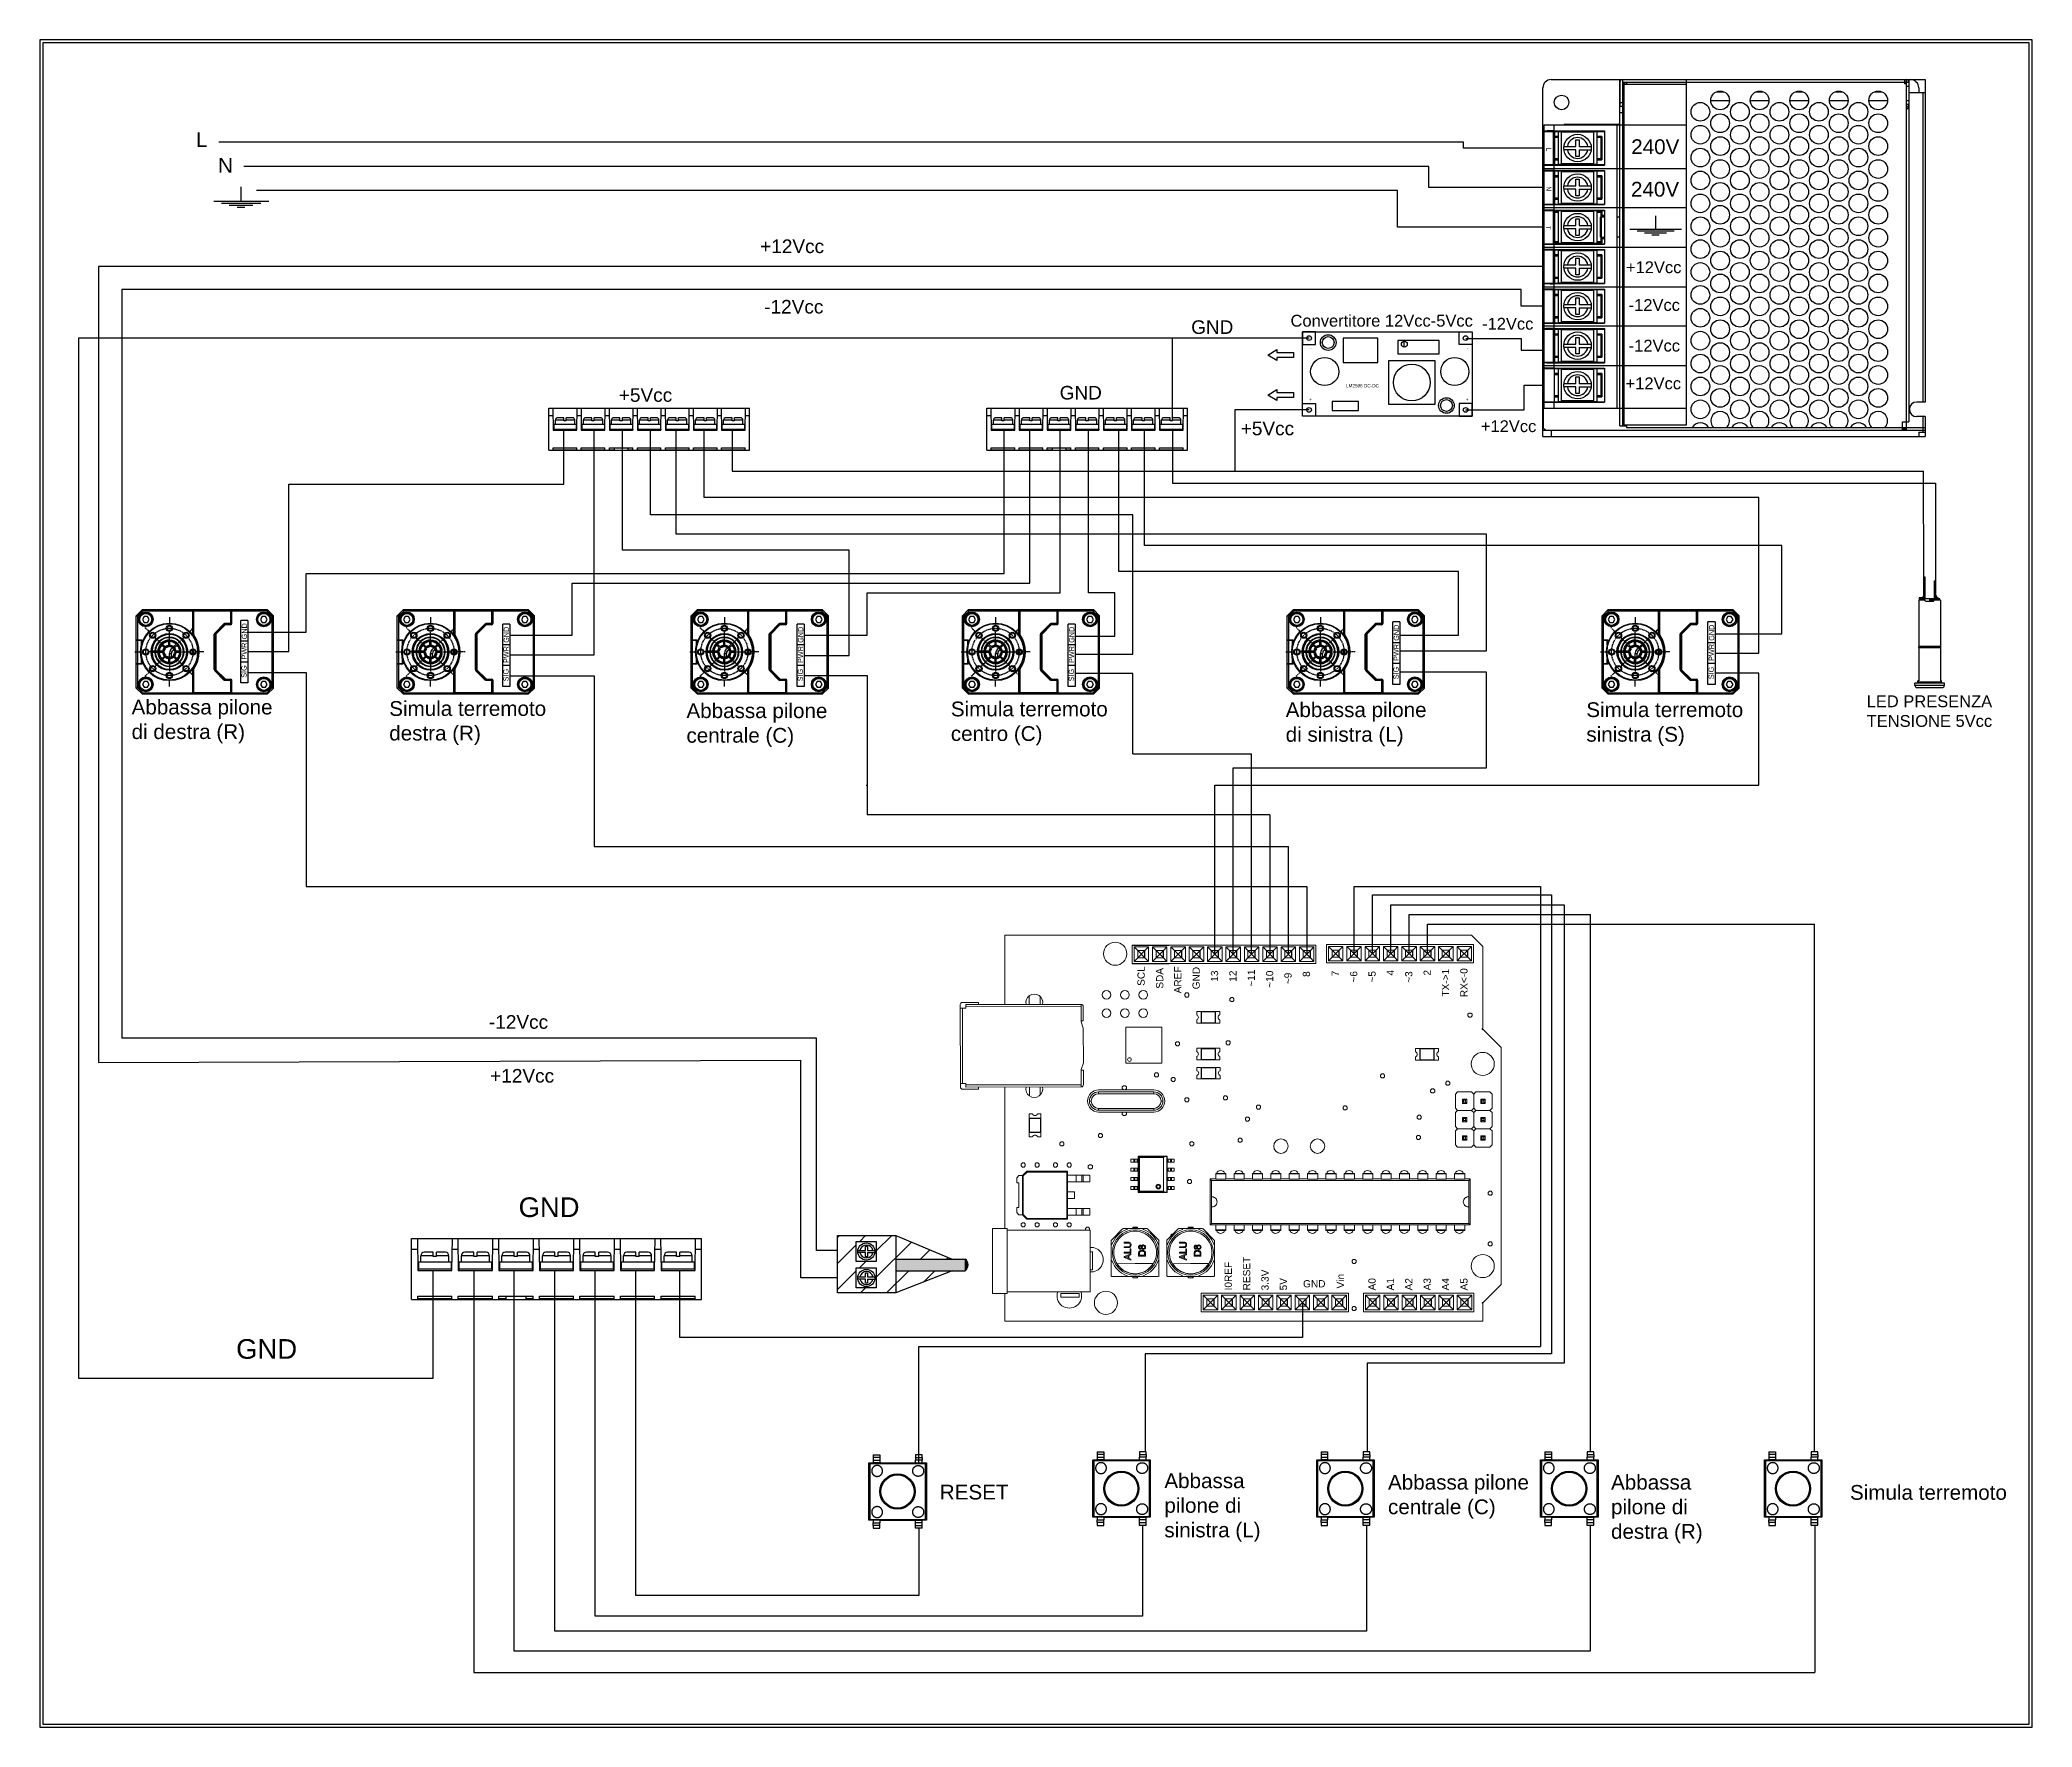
# Model space of a CAD drawing. Header units: millimetres. Extents: x 2530 to 3205, y 1639 to 2211.
import ezdxf

# ---------------------------------------------------------------- set-up
doc = ezdxf.new("R2010")
doc.units = ezdxf.units.MM
doc.linetypes.add('CENTER', pattern=[0.6, 0.375, -0.075, 0.075, -0.075])
doc.linetypes.add('CONTINU', pattern=[0])
for name, color, linetype in [('02___PRT_ALL_AXES', 7, 'Continuous'), ('1', 1, 'Continuous'), ('2', 2, 'CONTINU'), ('3', 3, 'CONTINU'), ('3_ALL_AXES', 7, 'Continuous'), ('7_ALL_FEATURES', 7, 'Continuous'), ('Edges', 7, 'Continuous'), ('OBJ', 4, 'Continuous')]:
    doc.layers.add(name, color=color, linetype=linetype)
doc.layers.add('Incisione', color=7, linetype='Continuous', true_color=0x1710ff)
doc.styles.add('Annotative', font='arial.ttf')
doc.styles.get("Standard").update_dxf_attribs({"font": 'arial.ttf'})

msp = doc.modelspace()

# ---------------------------------------------------------------- texts
for s, p in [('L', (3040.18, 2174.44)), ('N', (3040.17, 2161.24)), ('T', (3040.02, 2147.91))]:
    msp.add_text(s, height=1.62, rotation=270).set_placement(p)
for s, height, p in [('240V', 5, (3068.92, 2172.18)), ('240V', 5, (3068.84, 2157.76)), ('+12Vcc', 4, (3067.14, 2131.82)), ('-12Vcc', 4, (3068.05, 2119.03)), ('-12Vcc', 4, (3068.07, 2105.26)), ('+12Vcc', 4, (3067.02, 2092.47))]:
    msp.add_text(s, height=height).set_placement(p)
at = {"attachment_point": 1}
for s, width, gutter_width, heights, insert, char_height in [('L', 6.5074, 11.16, [0], (2582.51, 2179.55), 5), ('N', 20.612, 35.34, [0], (2590, 2170.84), 5), ('\\pxi-3,l4,t4;+12Vcc', 27.2317, 23.07, [3.84], (2769.1, 2143.23), 4.6132), ('\\pxi-3,l4,t4;-12Vcc', 27.2317, 23.07, [3.84], (2770.48, 2122.75), 4.6132), ('GND', 16.9377, 23, [3.83], (2919.79, 2115.83), 4.6), ('Convertitore 12Vcc-5Vcc', 62.5421, 14.11, [3.51], (2953.46, 2117.7), 4), ('\\pxi-3,l4,t4;-12Vcc', 27.2317, 23.07, [3.84], (3014.38, 2116.68), 4), ('GND', 16.9377, 23, [3.83], (2875.23, 2093.6), 4.6), ('\\pxi-3,l4,t4;+5Vcc', 27.2317, 23.07, [3.84], (2721.21, 2092.83), 4.6132), ('\\pxi-3,l4,t4;+5Vcc', 27.2317, 23.07, [3.84], (2931.97, 2081.5), 4.6132), ('\\pxi-3,l4,t4;+12Vcc', 27.2317, 23.07, [3.84], (3013.96, 2081.96), 4), ('Abbassa pilone di destra (R)', 48.4131, 9.81, [15.13], (2560.7, 1987.27), 5), ('Simula terremoto \\Pdestra (R)', 55.3547, 9.81, [18.15], (2648.01, 1986.78), 5), ('Abbassa pilone centrale (C)', 68.0253, 21.6, [18.79], (2748.74, 1986.03), 5), ('Simula terremoto \\Pcentro (C)', 56.7901, 9.81, [16.23], (2838.34, 1986.62), 5), ('Abbassa pilone di sinistra (L)', 52.7294, 9.81, [16.56], (2951.82, 1986.35), 5), ('Simula terremoto \\Psinistra (S)', 57.1088, 9.81, [16.23], (3053.71, 1986.38), 5), ('LED PRESENZA TENSIONE 5Vcc', 46.3216, 11.49, [0], (3148.71, 1988.72), 4), ('\\pxi-3,l4,t4;-12Vcc', 27.2317, 23.07, [3.84], (2677.19, 1880.36), 4.6132), ('\\pxi-3,l4,t4;+12Vcc', 27.2317, 23.07, [3.84], (2677.6, 1862.11), 4.6132), ('GND', 24.4986, 33.27, [5.54], (2691.85, 1818.6), 6.653), ('GND', 24.4986, 33.27, [5.54], (2596.14, 1770.56), 6.653), ('Abbassa pilone di sinistra (L)', 47.3802, 14.19, [37.4], (2910.7, 1725.06), 5), ('Abbassa pilone centrale (C)', 52.8514, 14.19, [33.96], (2986.5, 1724.57), 5), ('Abbassa pilone di destra (R)', 47.1515, 14.19, [36.68], (3062.08, 1724.56), 5), ('RESET', 28.3325, 14.19, [9.22], (2834.6, 1721.22), 5), ('Simula terremoto', 53.3082, 14.19, [26.29], (3143.06, 1721.12), 5)]:
    msp.add_mtext_dynamic_manual_height_columns(s, width=width, gutter_width=gutter_width, heights=heights, dxfattribs=dict(at, insert=insert, char_height=char_height))
at = {"char_height": 1.761, "attachment_point": 1, "rotation": 90}
for s, insert in [('GND', (2598.03, 2007.73)), ('GND', (2988.45, 2007.24)), ('GND', (3095.27, 2007.24)), ('PWR', (2597.98, 2000.9)), ('PWR', (2686.73, 1999.7)), ('GND', (2686.79, 2006.53)), ('PWR', (2786.51, 1999.7)), ('GND', (2786.56, 2006.53)), ('PWR', (2878.36, 1999.7)), ('GND', (2878.41, 2006.53)), ('PWR', (2988.4, 2000.41)), ('PWR', (3095.22, 2000.41)), ('SIG', (2597.91, 1994.69)), ('SIG', (2686.67, 1993.49)), ('SIG', (2786.44, 1993.49)), ('SIG', (2878.29, 1993.49)), ('SIG', (2988.34, 1994.2)), ('SIG', (3095.15, 1994.2))]:
    msp.add_mtext_dynamic_manual_height_columns(s, width=4.7457, gutter_width=8.81, heights=[0], dxfattribs=dict(at, insert=insert))
at = {"layer": '2', "color": 7}
for s, height, p in [('SCL', 2.452, (2904.04, 1890.29)), ('SDA', 2.452, (2910.34, 1889.32)), ('AREF', 2.452, (2916.46, 1887.74)), ('GND', 2.452, (2922.69, 1889.11)), ('13', 2.452, (2928.92, 1891.68)), ('12', 2.452, (2935.15, 1891.68)), ('~11', 2.452, (2941.37, 1890.03)), ('~10', 2.452, (2947.6, 1889.66)), ('~9', 2.452, (2953.83, 1890.85)), ('8', 2.45, (2960.06, 1893.32)), ('7', 2.45, (2969.85, 1893.51)), ('~6', 2.452, (2976.08, 1891.4)), ('~5', 2.452, (2982.3, 1891.4)), ('4', 2.45, (2988.53, 1893.78)), ('~3', 2.452, (2994.76, 1891.31)), ('2', 2.45, (3000.99, 1893.78)), ('TX->1', 2.452, (3007.21, 1886.65)), ('RX<-0', 2.452, (3013.44, 1886.47)), ('I0REF', 2.452, (2933.58, 1787.07)), ('RESET', 2.452, (2939.8, 1787.07)), ('3.3V', 2.452, (2946.03, 1787.07)), ('5V', 2.452, (2952.26, 1787.07)), ('Vin', 2.452, (2971.6, 1787.73)), ('A0', 2.452, (2982.3, 1787.07)), ('A1', 2.452, (2988.53, 1787.07)), ('A2', 2.452, (2994.76, 1787.07)), ('A3', 2.452, (3000.99, 1787.07)), ('A4', 2.452, (3007.21, 1787.07)), ('A5', 2.452, (3013.44, 1787.07))]:
    msp.add_text(s, height=height, rotation=90, dxfattribs=at).set_placement(p)
msp.add_text('GND', height=2.452, dxfattribs=at).set_placement((2957.7, 1788.11))
at = {"layer": 'OBJ', "style": 'Annotative'}
for s, p in [('-', (2960.63, 2106.88)), ('-', (3013.72, 2106.88)), ('+', (2960.67, 2089.52)), ('+', (3013.75, 2089.52))]:
    msp.add_text(s, height=1.13, rotation=180, dxfattribs=at).set_placement(p)
at = {"layer": 'OBJ', "color": 4, "insert": (2969.27, 2094.23), "char_height": 1.1253, "width": 17.0993, "attachment_point": 1, "style": 'Annotative'}
msp.add_mtext('\\pxqc;LM2596 DC-DC', dxfattribs=at)

# ---------------------------------------------------------------- blocks, each defined once
blk = doc.blocks.new('Push Button pl')
at = {"layer": 'Edges'}
for p, q in [((24.39, 32.74), (24.07, 32.74)), ((24.07, 32.74), (24.07, 31.99)), ((24.07, 31.99), (24.39, 31.99)), ((24.39, 32.74), (24.69, 32.74)), ((24.39, 31.99), (24.39, 32.74)), ((24.39, 31.99), (24.69, 31.99)), ((24.69, 32.74), (24.69, 31.99)), ((24.99, 32.74), (24.69, 32.74)), ((24.99, 31.99), (24.69, 31.99)), ((24.99, 33.22), (31.49, 33.22)), ((24.99, 32.74), (24.99, 33.22)), ((24.99, 31.99), (24.99, 32.74)), ((24.99, 27.95), (24.99, 31.99)), ((31.4, 33.12), (25.09, 33.12)), ((25.09, 33.12), (25.09, 26.81)), ((31.4, 26.81), (31.4, 33.12)), ((31.49, 33.22), (31.49, 32.74)), ((31.49, 31.99), (31.49, 32.74)), ((31.79, 32.74), (31.49, 32.74)), ((31.79, 31.99), (31.49, 31.99)), ((31.49, 29.31), (31.49, 31.99)), ((32.09, 32.74), (31.79, 32.74)), ((31.79, 32.74), (31.79, 31.99)), ((32.09, 31.99), (31.79, 31.99)), ((32.09, 31.99), (32.09, 32.74)), ((32.41, 32.74), (32.09, 32.74)), ((32.41, 31.99), (32.09, 31.99)), ((32.41, 32.74), (32.41, 31.99)), ((24.07, 27.95), (24.39, 27.95)), ((24.07, 27.2), (24.07, 27.95)), ((24.07, 27.2), (24.39, 27.2)), ((24.39, 27.95), (24.69, 27.95)), ((24.39, 27.95), (24.39, 27.2)), ((24.39, 27.2), (24.69, 27.2)), ((24.69, 27.2), (24.69, 27.95)), ((24.69, 27.95), (24.99, 27.95)), ((24.69, 27.2), (24.99, 27.2)), ((24.99, 27.95), (24.99, 27.2)), ((24.99, 26.72), (24.99, 27.2)), ((31.49, 27.95), (31.49, 29.31)), ((31.49, 27.95), (31.49, 27.2)), ((31.49, 27.95), (31.79, 27.95)), ((31.49, 27.2), (31.49, 26.72)), ((31.49, 27.2), (31.79, 27.2)), ((32.09, 27.95), (31.79, 27.95)), ((31.79, 27.2), (31.79, 27.95)), ((32.09, 27.2), (31.79, 27.2)), ((32.09, 27.95), (32.09, 27.2)), ((32.41, 27.95), (32.09, 27.95)), ((32.09, 27.2), (32.41, 27.2)), ((32.41, 27.2), (32.41, 27.95)), ((31.49, 26.72), (24.99, 26.72)), ((25.09, 26.81), (31.4, 26.81))]:
    blk.add_line(p, q, dxfattribs=at)
for points in [[(26.45, 31.99), (26.44, 31.97), (26.43, 31.95), (26.41, 31.94), (26.4, 31.92), (26.39, 31.91), (26.38, 31.89), (26.36, 31.87), (26.35, 31.86), (26.33, 31.85), (26.32, 31.83), (26.3, 31.82), (26.29, 31.81), (26.27, 31.8), (26.26, 31.78), (26.24, 31.77), (26.22, 31.76), (26.2, 31.75), (26.19, 31.74), (26.17, 31.73), (26.15, 31.73), (26.13, 31.72), (26.11, 31.71), (26.09, 31.71), (26.07, 31.7), (26.05, 31.7), (26.03, 31.69), (26.01, 31.69), (25.99, 31.69), (25.97, 31.68), (25.95, 31.68), (25.93, 31.68), (25.91, 31.68), (25.89, 31.68), (25.87, 31.68), (25.85, 31.68), (25.83, 31.69), (25.81, 31.69), (25.79, 31.69), (25.77, 31.7), (25.75, 31.7), (25.74, 31.71), (25.72, 31.71), (25.7, 31.72), (25.68, 31.73), (25.66, 31.73), (25.64, 31.74), (25.62, 31.75), (25.61, 31.76), (25.59, 31.77), (25.57, 31.78), (25.56, 31.8), (25.54, 31.81), (25.52, 31.82), (25.51, 31.83), (25.49, 31.85), (25.48, 31.86), (25.46, 31.87), (25.45, 31.89), (25.44, 31.91), (25.43, 31.92), (25.41, 31.94), (25.4, 31.95), (25.39, 31.97), (25.38, 31.99), (25.37, 32.01), (25.36, 32.02), (25.35, 32.04), (25.35, 32.06), (25.34, 32.08), (25.33, 32.1), (25.32, 32.12), (25.32, 32.14), (25.31, 32.16), (25.31, 32.18), (25.31, 32.2), (25.3, 32.22), (25.3, 32.24), (25.3, 32.26), (25.3, 32.28), (25.3, 32.3), (25.3, 32.32), (25.3, 32.34), (25.3, 32.36), (25.3, 32.38), (25.31, 32.4), (25.31, 32.42), (25.31, 32.44), (25.32, 32.46), (25.32, 32.47), (25.33, 32.49), (25.34, 32.51), (25.35, 32.53), (25.35, 32.55), (25.36, 32.57), (25.37, 32.59), (25.38, 32.6), (25.39, 32.62), (25.4, 32.64), (25.41, 32.65), (25.43, 32.67), (25.44, 32.69), (25.45, 32.7), (25.46, 32.72), (25.48, 32.73), (25.49, 32.75), (25.51, 32.76), (25.52, 32.77), (25.54, 32.78), (25.56, 32.8), (25.57, 32.81), (25.59, 32.82), (25.61, 32.83), (25.62, 32.84), (25.64, 32.85), (25.66, 32.86), (25.68, 32.86), (25.7, 32.87), (25.72, 32.88), (25.74, 32.88), (25.75, 32.89), (25.77, 32.9), (25.79, 32.9), (25.81, 32.9), (25.83, 32.91), (25.85, 32.91), (25.87, 32.91), (25.89, 32.91), (25.91, 32.91), (25.93, 32.91), (25.95, 32.91), (25.97, 32.91), (25.99, 32.91), (26.01, 32.9), (26.03, 32.9), (26.05, 32.9), (26.07, 32.89), (26.09, 32.88), (26.11, 32.88), (26.13, 32.87), (26.15, 32.86), (26.17, 32.86), (26.19, 32.85), (26.2, 32.84), (26.22, 32.83), (26.24, 32.82), (26.26, 32.81), (26.27, 32.8), (26.29, 32.78), (26.3, 32.77), (26.32, 32.76), (26.33, 32.75), (26.35, 32.73), (26.36, 32.72), (26.38, 32.7), (26.39, 32.69), (26.4, 32.67), (26.41, 32.65), (26.43, 32.64), (26.44, 32.62), (26.45, 32.6), (26.46, 32.59), (26.47, 32.57), (26.47, 32.55), (26.48, 32.53), (26.49, 32.51), (26.5, 32.49), (26.5, 32.47), (26.51, 32.46), (26.51, 32.44), (26.52, 32.42), (26.52, 32.4), (26.52, 32.38), (26.53, 32.36), (26.53, 32.34), (26.53, 32.32), (26.53, 32.3), (26.53, 32.28), (26.53, 32.26), (26.53, 32.24), (26.52, 32.22), (26.52, 32.2), (26.52, 32.18), (26.51, 32.16), (26.51, 32.14), (26.5, 32.12), (26.5, 32.1), (26.49, 32.08), (26.48, 32.06), (26.47, 32.04), (26.47, 32.02), (26.46, 32.01)], [(31.16, 32.46), (31.17, 32.44), (31.17, 32.42), (31.18, 32.4), (31.18, 32.38), (31.18, 32.36), (31.18, 32.34), (31.18, 32.32), (31.18, 32.3), (31.18, 32.28), (31.18, 32.26), (31.18, 32.24), (31.18, 32.22), (31.18, 32.2), (31.17, 32.18), (31.17, 32.16), (31.16, 32.14), (31.16, 32.12), (31.15, 32.1), (31.14, 32.08), (31.14, 32.06), (31.13, 32.04), (31.12, 32.02), (31.11, 32.01), (31.1, 31.99), (31.09, 31.97), (31.08, 31.95), (31.07, 31.94), (31.06, 31.92), (31.04, 31.91), (31.03, 31.89), (31.02, 31.87), (31, 31.86), (30.99, 31.85), (30.97, 31.83), (30.96, 31.82), (30.94, 31.81), (30.93, 31.8), (30.91, 31.78), (30.89, 31.77), (30.88, 31.76), (30.86, 31.75), (30.84, 31.74), (30.82, 31.73), (30.8, 31.73), (30.78, 31.72), (30.77, 31.71), (30.75, 31.71), (30.73, 31.7), (30.71, 31.7), (30.69, 31.69), (30.67, 31.69), (30.65, 31.69), (30.63, 31.68), (30.61, 31.68), (30.59, 31.68), (30.57, 31.68), (30.55, 31.68), (30.53, 31.68), (30.51, 31.68), (30.49, 31.69), (30.47, 31.69), (30.45, 31.69), (30.43, 31.7), (30.41, 31.7), (30.39, 31.71), (30.37, 31.71), (30.35, 31.72), (30.33, 31.73), (30.31, 31.73), (30.3, 31.74), (30.28, 31.75), (30.26, 31.76), (30.24, 31.77), (30.23, 31.78), (30.21, 31.8), (30.19, 31.81), (30.18, 31.82), (30.16, 31.83), (30.15, 31.85), (30.13, 31.86), (30.12, 31.87), (30.1, 31.89), (30.09, 31.91), (30.08, 31.92), (30.07, 31.94), (30.06, 31.95), (30.04, 31.97), (30.03, 31.99), (30.02, 32.01), (30.02, 32.02), (30.01, 32.04), (30, 32.06), (29.99, 32.08), (29.98, 32.1), (29.98, 32.12), (29.97, 32.14), (29.97, 32.16), (29.96, 32.18), (29.96, 32.2), (29.96, 32.22), (29.95, 32.24), (29.95, 32.26), (29.95, 32.28), (29.95, 32.3), (29.95, 32.32), (29.95, 32.34), (29.95, 32.36), (29.96, 32.38), (29.96, 32.4), (29.96, 32.42), (29.97, 32.44), (29.97, 32.46), (29.98, 32.47), (29.98, 32.49), (29.99, 32.51), (30, 32.53), (30.01, 32.55), (30.02, 32.57), (30.02, 32.59), (30.03, 32.6), (30.04, 32.62), (30.06, 32.64), (30.07, 32.65), (30.08, 32.67), (30.09, 32.69), (30.1, 32.7), (30.12, 32.72), (30.13, 32.73), (30.15, 32.75), (30.16, 32.76), (30.18, 32.77), (30.19, 32.78), (30.21, 32.8), (30.23, 32.81), (30.24, 32.82), (30.26, 32.83), (30.28, 32.84), (30.3, 32.85), (30.31, 32.86), (30.33, 32.86), (30.35, 32.87), (30.37, 32.88), (30.39, 32.88), (30.41, 32.89), (30.43, 32.9), (30.45, 32.9), (30.47, 32.9), (30.49, 32.91), (30.51, 32.91), (30.53, 32.91), (30.55, 32.91), (30.57, 32.91), (30.59, 32.91), (30.61, 32.91), (30.63, 32.91), (30.65, 32.91), (30.67, 32.9), (30.69, 32.9), (30.71, 32.9), (30.73, 32.89), (30.75, 32.88), (30.77, 32.88), (30.78, 32.87), (30.8, 32.86), (30.82, 32.86), (30.84, 32.85), (30.86, 32.84), (30.88, 32.83), (30.89, 32.82), (30.91, 32.81), (30.93, 32.8), (30.94, 32.78), (30.96, 32.77), (30.97, 32.76), (30.99, 32.75), (31, 32.73), (31.02, 32.72), (31.03, 32.7), (31.04, 32.69), (31.06, 32.67), (31.07, 32.65), (31.08, 32.64), (31.09, 32.62), (31.1, 32.6), (31.11, 32.59), (31.12, 32.57), (31.13, 32.55), (31.14, 32.53), (31.14, 32.51), (31.15, 32.49), (31.16, 32.47)], [(26.45, 27.95), (26.44, 27.97), (26.43, 27.98), (26.41, 28), (26.4, 28.02), (26.39, 28.03), (26.38, 28.05), (26.36, 28.06), (26.35, 28.08), (26.33, 28.09), (26.32, 28.1), (26.3, 28.12), (26.29, 28.13), (26.27, 28.14), (26.26, 28.15), (26.24, 28.16), (26.22, 28.18), (26.2, 28.18), (26.19, 28.19), (26.17, 28.2), (26.15, 28.21), (26.13, 28.22), (26.11, 28.22), (26.09, 28.23), (26.07, 28.24), (26.05, 28.24), (26.03, 28.25), (26.01, 28.25), (25.99, 28.25), (25.97, 28.25), (25.95, 28.26), (25.93, 28.26), (25.91, 28.26), (25.89, 28.26), (25.87, 28.26), (25.85, 28.25), (25.83, 28.25), (25.81, 28.25), (25.79, 28.25), (25.77, 28.24), (25.75, 28.24), (25.74, 28.23), (25.72, 28.22), (25.7, 28.22), (25.68, 28.21), (25.66, 28.2), (25.64, 28.19), (25.62, 28.18), (25.61, 28.18), (25.59, 28.16), (25.57, 28.15), (25.56, 28.14), (25.54, 28.13), (25.52, 28.12), (25.51, 28.1), (25.49, 28.09), (25.48, 28.08), (25.46, 28.06), (25.45, 28.05), (25.44, 28.03), (25.43, 28.02), (25.41, 28), (25.4, 27.98), (25.39, 27.97), (25.38, 27.95), (25.37, 27.93), (25.36, 27.91), (25.35, 27.9), (25.35, 27.88), (25.34, 27.86), (25.33, 27.84), (25.32, 27.82), (25.32, 27.8), (25.31, 27.78), (25.31, 27.76), (25.31, 27.74), (25.3, 27.72), (25.3, 27.7), (25.3, 27.68), (25.3, 27.66), (25.3, 27.64), (25.3, 27.62), (25.3, 27.6), (25.3, 27.58), (25.3, 27.56), (25.31, 27.54), (25.31, 27.52), (25.31, 27.5), (25.32, 27.48), (25.32, 27.46), (25.33, 27.44), (25.34, 27.43), (25.35, 27.41), (25.35, 27.39), (25.36, 27.37), (25.37, 27.35), (25.38, 27.33), (25.39, 27.32), (25.4, 27.3), (25.41, 27.28), (25.43, 27.27), (25.44, 27.25), (25.45, 27.24), (25.46, 27.22), (25.48, 27.21), (25.49, 27.19), (25.51, 27.18), (25.52, 27.17), (25.54, 27.15), (25.56, 27.14), (25.57, 27.13), (25.59, 27.12), (25.61, 27.11), (25.62, 27.1), (25.64, 27.09), (25.66, 27.08), (25.68, 27.07), (25.7, 27.07), (25.72, 27.06), (25.74, 27.05), (25.75, 27.05), (25.77, 27.04), (25.79, 27.04), (25.81, 27.03), (25.83, 27.03), (25.85, 27.03), (25.87, 27.03), (25.89, 27.03), (25.91, 27.03), (25.93, 27.03), (25.95, 27.03), (25.97, 27.03), (25.99, 27.03), (26.01, 27.03), (26.03, 27.04), (26.05, 27.04), (26.07, 27.05), (26.09, 27.05), (26.11, 27.06), (26.13, 27.07), (26.15, 27.07), (26.17, 27.08), (26.19, 27.09), (26.2, 27.1), (26.22, 27.11), (26.24, 27.12), (26.26, 27.13), (26.27, 27.14), (26.29, 27.15), (26.3, 27.17), (26.32, 27.18), (26.33, 27.19), (26.35, 27.21), (26.36, 27.22), (26.38, 27.24), (26.39, 27.25), (26.4, 27.27), (26.41, 27.28), (26.43, 27.3), (26.44, 27.32), (26.45, 27.33), (26.46, 27.35), (26.47, 27.37), (26.47, 27.39), (26.48, 27.41), (26.49, 27.43), (26.5, 27.44), (26.5, 27.46), (26.51, 27.48), (26.51, 27.5), (26.52, 27.52), (26.52, 27.54), (26.52, 27.56), (26.53, 27.58), (26.53, 27.6), (26.53, 27.62), (26.53, 27.64), (26.53, 27.66), (26.53, 27.68), (26.53, 27.7), (26.52, 27.72), (26.52, 27.74), (26.52, 27.76), (26.51, 27.78), (26.51, 27.8), (26.5, 27.82), (26.5, 27.84), (26.49, 27.86), (26.48, 27.88), (26.47, 27.9), (26.47, 27.91), (26.46, 27.93)], [(31.16, 27.48), (31.17, 27.5), (31.17, 27.52), (31.18, 27.54), (31.18, 27.56), (31.18, 27.58), (31.18, 27.6), (31.18, 27.62), (31.18, 27.64), (31.18, 27.66), (31.18, 27.68), (31.18, 27.7), (31.18, 27.72), (31.18, 27.74), (31.17, 27.76), (31.17, 27.78), (31.16, 27.8), (31.16, 27.82), (31.15, 27.84), (31.14, 27.86), (31.14, 27.88), (31.13, 27.9), (31.12, 27.91), (31.11, 27.93), (31.1, 27.95), (31.09, 27.97), (31.08, 27.98), (31.07, 28), (31.06, 28.02), (31.04, 28.03), (31.03, 28.05), (31.02, 28.06), (31, 28.08), (30.99, 28.09), (30.97, 28.1), (30.96, 28.12), (30.94, 28.13), (30.93, 28.14), (30.91, 28.15), (30.89, 28.16), (30.88, 28.18), (30.86, 28.18), (30.84, 28.19), (30.82, 28.2), (30.8, 28.21), (30.78, 28.22), (30.77, 28.22), (30.75, 28.23), (30.73, 28.24), (30.71, 28.24), (30.69, 28.25), (30.67, 28.25), (30.65, 28.25), (30.63, 28.25), (30.61, 28.26), (30.59, 28.26), (30.57, 28.26), (30.55, 28.26), (30.53, 28.26), (30.51, 28.25), (30.49, 28.25), (30.47, 28.25), (30.45, 28.25), (30.43, 28.24), (30.41, 28.24), (30.39, 28.23), (30.37, 28.22), (30.35, 28.22), (30.33, 28.21), (30.31, 28.2), (30.3, 28.19), (30.28, 28.18), (30.26, 28.18), (30.24, 28.16), (30.23, 28.15), (30.21, 28.14), (30.19, 28.13), (30.18, 28.12), (30.16, 28.1), (30.15, 28.09), (30.13, 28.08), (30.12, 28.06), (30.1, 28.05), (30.09, 28.03), (30.08, 28.02), (30.07, 28), (30.06, 27.98), (30.04, 27.97), (30.03, 27.95), (30.02, 27.93), (30.02, 27.91), (30.01, 27.9), (30, 27.88), (29.99, 27.86), (29.98, 27.84), (29.98, 27.82), (29.97, 27.8), (29.97, 27.78), (29.96, 27.76), (29.96, 27.74), (29.96, 27.72), (29.95, 27.7), (29.95, 27.68), (29.95, 27.66), (29.95, 27.64), (29.95, 27.62), (29.95, 27.6), (29.95, 27.58), (29.96, 27.56), (29.96, 27.54), (29.96, 27.52), (29.97, 27.5), (29.97, 27.48), (29.98, 27.46), (29.98, 27.44), (29.99, 27.43), (30, 27.41), (30.01, 27.39), (30.02, 27.37), (30.02, 27.35), (30.03, 27.33), (30.04, 27.32), (30.06, 27.3), (30.07, 27.28), (30.08, 27.27), (30.09, 27.25), (30.1, 27.24), (30.12, 27.22), (30.13, 27.21), (30.15, 27.19), (30.16, 27.18), (30.18, 27.17), (30.19, 27.15), (30.21, 27.14), (30.23, 27.13), (30.24, 27.12), (30.26, 27.11), (30.28, 27.1), (30.3, 27.09), (30.31, 27.08), (30.33, 27.07), (30.35, 27.07), (30.37, 27.06), (30.39, 27.05), (30.41, 27.05), (30.43, 27.04), (30.45, 27.04), (30.47, 27.03), (30.49, 27.03), (30.51, 27.03), (30.53, 27.03), (30.55, 27.03), (30.57, 27.03), (30.59, 27.03), (30.61, 27.03), (30.63, 27.03), (30.65, 27.03), (30.67, 27.03), (30.69, 27.04), (30.71, 27.04), (30.73, 27.05), (30.75, 27.05), (30.77, 27.06), (30.78, 27.07), (30.8, 27.07), (30.82, 27.08), (30.84, 27.09), (30.86, 27.1), (30.88, 27.11), (30.89, 27.12), (30.91, 27.13), (30.93, 27.14), (30.94, 27.15), (30.96, 27.17), (30.97, 27.18), (30.99, 27.19), (31, 27.21), (31.02, 27.22), (31.03, 27.24), (31.04, 27.25), (31.06, 27.27), (31.07, 27.28), (31.08, 27.3), (31.09, 27.32), (31.1, 27.33), (31.11, 27.35), (31.12, 27.37), (31.13, 27.39), (31.14, 27.41), (31.14, 27.43), (31.15, 27.44), (31.16, 27.46)]]:
    blk.add_lwpolyline(points, close=True, dxfattribs=at)
for radius in [1.99, 1.87]:
    blk.add_circle((28.24, 29.95), radius, dxfattribs=at)

# ---------------------------------------------------------------- hatches: boundary and pattern name
at = {"true_color": 0x939598}
h = msp.add_hatch(dxfattribs=at)
h.set_pattern_fill('ANSI31', color=252, scale=1.970175)
h.set_pattern_definition([(45, (-3011.957, -1149.5244), (-4.423168, 4.423168), [])])
h.paths.add_polyline_path([(2819.7, 1805.67), (2819.7, 1797.7), (2838.78, 1797.7)])
h.paths.add_polyline_path([(2838.78, 1793.76), (2819.7, 1793.76), (2819.7, 1786.2)])
h.paths.add_polyline_path([(2819.7, 1793.76), (2819.7, 1805.67), (2799.97, 1805.67), (2799.97, 1786.2), (2819.7, 1786.2)])
h.paths.add_polyline_path([(2813.08, 1787.93), (2806.31, 1787.93), (2806.31, 1794.71), (2813.08, 1794.71)], flags=16)
h.paths.add_polyline_path([(2806.81, 1791.29, -1), (2812.63, 1791.29, -1)], flags=0)
h.paths.add_polyline_path([(2811.89, 1790.94, -0.850422), (2807.55, 1790.94), (2809.37, 1790.94), (2809.37, 1789.52), (2810.08, 1789.52), (2810.08, 1790.94)], flags=0)
h.paths.add_polyline_path([(2810.08, 1791.65), (2810.08, 1793.06), (2809.37, 1793.06), (2809.37, 1791.65), (2807.55, 1791.65, -0.85026), (2811.89, 1791.65)], flags=0)
h.paths.add_polyline_path([(2813.08, 1796.9), (2806.31, 1796.9), (2806.31, 1803.67), (2813.08, 1803.67)], flags=16)
h.paths.add_polyline_path([(2806.81, 1800.26, -1), (2812.63, 1800.26, -1)], flags=0)
h.paths.add_polyline_path([(2807.55, 1799.9), (2809.37, 1799.9), (2809.37, 1798.49), (2810.08, 1798.49), (2810.08, 1799.9), (2811.89, 1799.9, -0.850422)], flags=0)
h.paths.add_polyline_path([(2810.08, 1800.61), (2810.08, 1802.03), (2809.37, 1802.03), (2809.37, 1800.61), (2807.55, 1800.61, -0.85026), (2811.89, 1800.61)], flags=0)
at = {"true_color": 0xc7c8ca}
h = msp.add_hatch(color=9, dxfattribs=at)
h.dxf.hatch_style = 1
h.paths.add_polyline_path([(2819.7, 1797.7), (2819.7, 1793.76), (2843.18, 1793.76), (2843.18, 1797.7)])
at = {"true_color": 0x000000}
h = msp.add_hatch(color=18, dxfattribs=at)
h.dxf.hatch_style = 1
h.paths.add_polyline_path([(2843.18, 1797.7), (2843.18, 1793.76, 0.522027)])

# ---------------------------------------------------------------- linework, layer by layer
for p, q in [((2529.6, 2210.89), (2529.6, 1639.06)), ((3204.8, 2210.89), (2529.6, 2210.89)), ((3203.8, 2209.89), (2530.6, 2209.89)), ((2530.6, 2209.89), (2530.6, 1640.06)), ((3203.8, 1640.06), (3203.8, 2209.89)), ((3204.8, 1639.06), (3204.8, 2210.89)), ((3012.03, 2176.19), (2590.22, 2176.19)), ((3012.03, 2174.23), (3012.03, 2176.19)), ((3038.98, 2174.23), (3012.03, 2174.23)), ((3000.36, 2168.01), (2598.68, 2168.01)), ((3000.36, 2160.83), (3000.36, 2168.01)), ((2597.75, 2161.03), (2597.75, 2156.22)), ((3039.33, 2160.83), (3000.36, 2160.83)), ((3039.33, 2167.3), (3087.63, 2167.3)), ((2588.51, 2156.22), (2607.16, 2156.22)), ((2591.14, 2155.56), (2604.46, 2155.56)), ((2593.78, 2154.89), (2601.77, 2154.89)), ((2596.42, 2154.23), (2599.07, 2154.23)), ((2989.68, 2159.83), (2603.07, 2159.83)), ((2989.68, 2147.44), (2989.68, 2159.83)), ((3039.33, 2154.08), (3087.63, 2154.08)), ((3038.98, 2147.44), (2989.68, 2147.44)), ((3077.11, 2151.28), (3077.11, 2146.74)), ((3039.33, 2140.67), (3087.63, 2140.67)), ((3068.4, 2146.74), (3085.99, 2146.74)), ((3070.88, 2146.11), (3083.45, 2146.11)), ((3073.37, 2145.48), (3080.91, 2145.48)), ((3075.86, 2144.86), (3078.36, 2144.86)), ((3039.33, 2127.22), (3087.63, 2127.22)), ((3031.66, 2126.28), (2557.36, 2126.28)), ((2557.36, 2126.28), (2557.36, 1872.57)), ((3031.66, 2120.64), (3031.66, 2126.28)), ((3038.98, 2120.64), (3031.66, 2120.64)), ((3039.33, 2113.92), (3087.63, 2113.92)), ((2542.74, 2109.81), (2542.74, 1757.3)), ((2959.72, 2109.81), (2542.74, 2109.81)), ((2913.44, 2082.03), (2913.44, 2109.81)), ((3012.85, 2109.71), (3031.66, 2109.71)), ((3031.66, 2109.71), (3031.66, 2105.73)), ((3031.66, 2105.73), (3038.98, 2105.73)), ((3039.33, 2100.58), (3087.63, 2100.58)), ((3067.32, 2080.04), (3067.32, 2079.48)), ((2913.44, 2078.98), (2913.44, 2060.6)), ((2702.11, 2071.78), (2770.11, 2071.78)), ((2850.54, 2071.78), (2918.54, 2071.78)), ((2913.44, 2060.6), (3172.05, 2060.6)), ((3172.05, 2060.6), (3172.05, 2027.54)), ((3010.39, 2009.19), (3010.39, 2030.72)), ((2597.7, 1992.96), (2597.7, 2014.09)), ((2600.11, 2014.09), (2597.7, 2014.09)), ((2600.11, 2014.09), (2600.11, 1992.96)), ((2686.46, 1991.75), (2686.46, 2012.89)), ((2688.87, 2012.89), (2686.46, 2012.89)), ((2688.87, 2012.89), (2688.87, 1991.75)), ((2786.23, 1991.75), (2786.23, 2012.89)), ((2788.64, 2012.89), (2786.23, 2012.89)), ((2788.64, 2012.89), (2788.64, 1991.75)), ((2878.08, 1991.75), (2878.08, 2012.89)), ((2880.49, 2012.89), (2878.08, 2012.89)), ((2880.49, 2012.89), (2880.49, 1991.75)), ((2988.12, 1992.47), (2988.12, 2013.61)), ((2990.53, 2013.61), (2988.12, 2013.61)), ((2990.53, 2013.61), (2990.53, 1992.47)), ((3094.94, 1992.47), (3094.94, 2013.61)), ((3097.35, 2013.61), (3094.94, 2013.61)), ((3097.35, 2013.61), (3097.35, 1992.47)), ((2600.11, 2007.05), (2597.7, 2007.05)), ((2688.87, 2005.85), (2686.46, 2005.85)), ((2788.64, 2005.85), (2786.23, 2005.85)), ((2880.49, 2005.85), (2878.08, 2005.85)), ((2990.53, 2006.56), (2988.12, 2006.56)), ((2990.53, 2009.19), (3010.39, 2009.19)), ((3097.35, 2006.56), (3094.94, 2006.56)), ((2600.11, 2000), (2597.7, 2000)), ((2688.87, 1998.8), (2686.46, 1998.8)), ((2788.64, 1998.8), (2786.23, 1998.8)), ((2880.49, 1998.8), (2878.08, 1998.8)), ((2990.53, 1999.51), (2988.12, 1999.51)), ((3097.35, 1999.51), (3094.94, 1999.51)), ((2600.11, 1992.96), (2597.7, 1992.96)), ((2990.53, 1992.47), (2988.12, 1992.47)), ((3097.35, 1992.47), (3094.94, 1992.47)), ((2688.87, 1991.75), (2686.46, 1991.75)), ((2788.64, 1991.75), (2786.23, 1991.75)), ((2880.49, 1991.75), (2878.08, 1991.75)), ((2792.86, 1872.57), (2557.36, 1872.57)), ((2792.86, 1800.61), (2792.86, 1872.57)), ((2799.97, 1805.67), (2819.7, 1805.67)), ((2799.97, 1786.2), (2799.97, 1805.67)), ((2819.7, 1805.67), (2819.7, 1786.2)), ((2819.7, 1805.67), (2838.78, 1797.7)), ((2799.97, 1800.61), (2792.86, 1800.61)), ((2819.7, 1797.7), (2843.18, 1797.7)), ((2843.18, 1797.7), (2843.18, 1793.76)), ((2662.89, 1757.3), (2662.89, 1793.85)), ((2676.63, 1793.85), (2676.63, 1657.54)), ((2690.37, 1664.87), (2690.37, 1793.85)), ((2704.11, 1671.63), (2704.11, 1793.85)), ((2717.85, 1676.63), (2717.85, 1793.85)), ((2731.59, 1683.73), (2731.59, 1793.85)), ((2746.47, 1771.06), (2746.49, 1793.85)), ((2819.7, 1793.76), (2843.18, 1793.76)), ((2838.78, 1793.76), (2819.7, 1786.2)), ((2655.51, 1784.02), (2753.87, 1784.02)), ((2819.7, 1786.2), (2799.97, 1786.2)), ((2957.48, 1782.98), (2957.48, 1771.06)), ((2957.48, 1771.06), (2746.47, 1771.06)), ((2542.74, 1757.3), (2662.89, 1757.3)), ((2827.5, 1706.45), (2827.5, 1683.73)), ((2903.33, 1707.41), (2903.33, 1676.63)), ((2979.21, 1707.41), (2979.21, 1671.63)), ((3055.05, 1707.41), (3055.05, 1664.87)), ((3131.16, 1707.41), (3131.16, 1657.54)), ((2827.5, 1683.73), (2731.59, 1683.73)), ((2903.33, 1676.63), (2717.85, 1676.63)), ((2979.21, 1671.63), (2704.11, 1671.63)), ((3055.05, 1664.87), (2690.37, 1664.87)), ((2676.63, 1657.54), (3131.16, 1657.54)), ((2529.6, 1639.06), (3204.8, 1639.06)), ((2530.6, 1640.06), (3203.8, 1640.06))]:
    msp.add_line(p, q)
at = {"color": 7}
for p, q in [((3038.98, 2154.08), (3038.98, 2194.6)), ((3041.8, 2197.43), (3168.49, 2197.43)), ((3065.06, 2080.04), (3065.06, 2197.43)), ((3065.06, 2196.58), (3065.06, 2188.26)), ((3065.91, 2197.43), (3065.91, 2080.04)), ((3065.91, 2196.58), (3162.99, 2196.58)), ((3066.19, 2196.02), (3067.32, 2196.02)), ((3066.47, 2196.58), (3066.47, 2080.46)), ((3087.63, 2195.73), (3066.47, 2195.73)), ((3067.32, 2196.58), (3067.32, 2196.02)), ((3087.63, 2080.46), (3087.63, 2197.43)), ((3161.58, 2197.43), (3161.58, 2196.02)), ((3162.14, 2196.02), (3161.58, 2196.02)), ((3162.14, 2197.43), (3162.14, 2078.63)), ((3162.14, 2195.17), (3162.99, 2195.17)), ((3162.99, 2197.43), (3162.99, 2188.96)), ((3162.99, 2197.43), (3162.99, 2081.45)), ((3166.37, 2194.6), (3166.37, 2192.91)), ((3168.49, 2197.43), (3168.49, 2088.15)), ((3065.06, 2189.67), (3065.91, 2189.67)), ((3065.91, 2188.26), (3065.06, 2188.26)), ((3102.22, 2190.23), (3095.88, 2190.23)), ((3100.2, 2193.19), (3097.9, 2193.19)), ((3115.62, 2190.23), (3109.27, 2190.23)), ((3113.6, 2193.19), (3111.29, 2193.19)), ((3129.01, 2190.23), (3122.67, 2190.23)), ((3127, 2193.19), (3124.69, 2193.19)), ((3142.41, 2190.23), (3136.06, 2190.23)), ((3140.39, 2193.19), (3138.08, 2193.19)), ((3155.81, 2190.23), (3149.46, 2190.23)), ((3153.79, 2193.19), (3151.48, 2193.19)), ((3162.14, 2190.37), (3162.99, 2190.37)), ((3162.99, 2188.96), (3162.14, 2188.96)), ((3162.77, 2188.44), (3162.77, 2187.55)), ((3168.49, 2192.91), (3162.99, 2192.91)), ((3167.86, 2088.15), (3167.86, 2192.91)), ((3039.33, 2181.98), (3039.33, 2086.09)), ((3087.63, 2181.98), (3039.33, 2181.98)), ((3042.85, 2180.01), (3042.85, 2181.98)), ((3045.96, 2181.98), (3046.17, 2182.2)), ((3065.06, 2182.2), (3046.17, 2182.2)), ((3064.15, 2086.09), (3064.15, 2181.98)), ((3065.91, 2186.14), (3065.06, 2186.14)), ((3162.99, 2187.55), (3162.14, 2187.55)), ((3039.33, 2179.87), (3059.92, 2179.87)), ((3042.5, 2179.87), (3042.5, 2168.59)), ((3042.85, 2180.01), (3059.92, 2180.01)), ((3042.92, 2179.87), (3042.92, 2168.59)), ((3044.12, 2178.18), (3042.92, 2178.18)), ((3044.12, 2177.75), (3042.92, 2177.75)), ((3044.12, 2179.73), (3044.12, 2168.73)), ((3057.38, 2179.73), (3044.12, 2179.73)), ((3045.3, 2168.88), (3045.3, 2179.67)), ((3045.3, 2179.67), (3056.1, 2179.67)), ((3046.15, 2174.79), (3050.19, 2174.79)), ((3050.19, 2174.79), (3050.19, 2177.05)), ((3050.19, 2177.05), (3051.31, 2177.05)), ((3051.31, 2177.05), (3051.31, 2174.79)), ((3051.31, 2174.79), (3055.35, 2174.79)), ((3056.1, 2179.67), (3056.1, 2168.88)), ((3057.38, 2168.73), (3057.38, 2179.73)), ((3059, 2178.18), (3057.38, 2178.18)), ((3058.58, 2177.75), (3057.38, 2177.75)), ((3059, 2178.18), (3058.58, 2177.75)), ((3058.58, 2177.75), (3058.58, 2170.7)), ((3059, 2178.18), (3059, 2170.28)), ((3059.92, 2180.01), (3059.92, 2168.45)), ((3039.33, 2168.59), (3059.92, 2168.59)), ((3042.85, 2166.61), (3042.85, 2168.45)), ((3042.85, 2168.45), (3059.92, 2168.45)), ((3042.92, 2170.7), (3044.12, 2170.7)), ((3042.92, 2170.28), (3044.12, 2170.28)), ((3044.12, 2168.73), (3057.38, 2168.73)), ((3056.1, 2168.88), (3045.3, 2168.88)), ((3050.19, 2173.66), (3046.15, 2173.66)), ((3050.19, 2171.41), (3050.19, 2173.66)), ((3051.31, 2171.41), (3050.19, 2171.41)), ((3051.31, 2173.66), (3051.31, 2171.41)), ((3051.31, 2173.66), (3055.35, 2173.66)), ((3057.38, 2170.7), (3058.58, 2170.7)), ((3057.38, 2170.28), (3059, 2170.28)), ((3059, 2170.28), (3058.58, 2170.7)), ((3039.33, 2166.47), (3059.92, 2166.47)), ((3042.5, 2166.47), (3042.5, 2155.19)), ((3042.85, 2166.61), (3059.92, 2166.61)), ((3042.92, 2166.47), (3042.92, 2155.19)), ((3044.12, 2164.78), (3042.92, 2164.78)), ((3044.12, 2164.36), (3042.92, 2164.36)), ((3044.12, 2166.33), (3044.12, 2155.33)), ((3057.38, 2166.33), (3044.12, 2166.33)), ((3045.3, 2155.48), (3045.3, 2166.28)), ((3045.3, 2166.28), (3056.1, 2166.28)), ((3046.15, 2161.4), (3050.19, 2161.4)), ((3050.19, 2161.4), (3050.19, 2163.65)), ((3050.19, 2163.65), (3051.31, 2163.65)), ((3051.31, 2163.65), (3051.31, 2161.4)), ((3051.31, 2161.4), (3055.35, 2161.4)), ((3056.1, 2166.28), (3056.1, 2155.48)), ((3057.38, 2155.33), (3057.38, 2166.33)), ((3059, 2164.78), (3057.38, 2164.78)), ((3058.58, 2164.36), (3057.38, 2164.36)), ((3059, 2164.78), (3058.58, 2164.36)), ((3058.58, 2164.36), (3058.58, 2157.31)), ((3059, 2164.78), (3059, 2156.88)), ((3059.92, 2166.61), (3059.92, 2155.05)), ((3038.98, 2154.08), (3039.33, 2154.08)), ((3038.98, 2076.51), (3038.98, 2153.98)), ((3039.12, 2159.29), (3039.12, 2079.33)), ((3039.33, 2155.19), (3059.92, 2155.19)), ((3042.85, 2153.22), (3042.85, 2155.05)), ((3042.85, 2155.05), (3059.92, 2155.05)), ((3042.92, 2157.31), (3044.12, 2157.31)), ((3042.92, 2156.88), (3044.12, 2156.88)), ((3044.12, 2155.33), (3057.38, 2155.33)), ((3056.1, 2155.48), (3045.3, 2155.48)), ((3050.19, 2160.27), (3046.15, 2160.27)), ((3050.19, 2158.01), (3050.19, 2160.27)), ((3051.31, 2158.01), (3050.19, 2158.01)), ((3051.31, 2160.27), (3051.31, 2158.01)), ((3051.31, 2160.27), (3055.35, 2160.27)), ((3057.38, 2157.31), (3058.58, 2157.31)), ((3057.38, 2156.88), (3059, 2156.88)), ((3059, 2156.88), (3058.58, 2157.31)), ((3039.33, 2153.08), (3059.92, 2153.08)), ((3042.5, 2153.08), (3042.5, 2141.79)), ((3042.85, 2153.22), (3059.92, 2153.22)), ((3042.92, 2153.08), (3042.92, 2141.79)), ((3044.12, 2152.79), (3042.92, 2152.79)), ((3044.12, 2152.37), (3042.92, 2152.37)), ((3044.12, 2152.93), (3044.12, 2141.94)), ((3057.38, 2152.93), (3044.12, 2152.93)), ((3045.3, 2142.08), (3045.3, 2152.88)), ((3045.3, 2152.88), (3056.1, 2152.88)), ((3046.15, 2148), (3050.19, 2148)), ((3050.19, 2148), (3050.19, 2150.26)), ((3050.19, 2150.26), (3051.31, 2150.26)), ((3051.31, 2150.26), (3051.31, 2148)), ((3051.31, 2148), (3055.35, 2148)), ((3056.1, 2152.88), (3056.1, 2142.08)), ((3057.38, 2141.94), (3057.38, 2152.93)), ((3059, 2152.79), (3057.38, 2152.79)), ((3058.58, 2152.37), (3057.38, 2152.37)), ((3058.51, 2144.05), (3058.51, 2150.82)), ((3059.92, 2150.82), (3058.51, 2150.82)), ((3058.58, 2152.37), (3059, 2152.79)), ((3058.58, 2152.37), (3058.58, 2151.03)), ((3058.58, 2151.03), (3059, 2151.45)), ((3058.58, 2151.03), (3059.92, 2151.03)), ((3058.79, 2150.82), (3058.79, 2144.05)), ((3059, 2152.79), (3059, 2151.45)), ((3059, 2151.45), (3059.92, 2151.45)), ((3059.92, 2153.22), (3059.92, 2141.65)), ((3065.06, 2150.82), (3064.15, 2150.82)), ((3039.12, 2143.42), (3039.33, 2143.63)), ((3039.33, 2141.79), (3059.92, 2141.79)), ((3042.85, 2139.82), (3042.85, 2141.65)), ((3042.85, 2141.65), (3059.92, 2141.65)), ((3042.92, 2142.5), (3044.12, 2142.5)), ((3042.92, 2142.08), (3044.12, 2142.08)), ((3044.12, 2141.94), (3057.38, 2141.94)), ((3056.1, 2142.08), (3045.3, 2142.08)), ((3050.19, 2146.87), (3046.15, 2146.87)), ((3050.19, 2144.62), (3050.19, 2146.87)), ((3051.31, 2144.62), (3050.19, 2144.62)), ((3051.31, 2146.87), (3051.31, 2144.62)), ((3051.31, 2146.87), (3055.35, 2146.87)), ((3057.38, 2142.5), (3058.58, 2142.5)), ((3057.38, 2142.08), (3059, 2142.08)), ((3058.51, 2144.05), (3059.92, 2144.05)), ((3058.58, 2143.84), (3058.58, 2142.5)), ((3059.92, 2143.84), (3058.58, 2143.84)), ((3058.58, 2143.84), (3059, 2143.42)), ((3058.58, 2142.5), (3059, 2142.08)), ((3059, 2143.42), (3059, 2142.08)), ((3059.92, 2143.42), (3059, 2143.42)), ((3065.06, 2144.05), (3064.15, 2144.05)), ((3038.98, 2138.1), (3039.12, 2138.1)), ((3039.33, 2139.68), (3059.92, 2139.68)), ((3042.5, 2139.68), (3042.5, 2128.4)), ((3042.85, 2139.82), (3059.92, 2139.82)), ((3042.92, 2139.68), (3042.92, 2128.4)), ((3044.12, 2137.99), (3042.92, 2137.99)), ((3044.12, 2137.56), (3042.92, 2137.56)), ((3044.12, 2139.54), (3044.12, 2128.54)), ((3057.38, 2139.54), (3044.12, 2139.54)), ((3045.3, 2128.69), (3045.3, 2139.48)), ((3045.3, 2139.48), (3056.1, 2139.48)), ((3046.15, 2134.6), (3050.19, 2134.6)), ((3050.19, 2134.6), (3050.19, 2136.86)), ((3050.19, 2136.86), (3051.31, 2136.86)), ((3051.31, 2136.86), (3051.31, 2134.6)), ((3051.31, 2134.6), (3055.35, 2134.6)), ((3056.1, 2139.48), (3056.1, 2128.69)), ((3057.38, 2128.54), (3057.38, 2139.54)), ((3059, 2137.99), (3057.38, 2137.99)), ((3058.58, 2137.56), (3057.38, 2137.56)), ((3059, 2137.99), (3058.58, 2137.56)), ((3058.58, 2137.56), (3058.58, 2130.51)), ((3059, 2137.99), (3059, 2130.09)), ((3059.92, 2139.82), (3059.92, 2128.26)), ((3039.33, 2128.4), (3059.92, 2128.4)), ((3042.85, 2126.42), (3042.85, 2128.26)), ((3042.85, 2128.26), (3059.92, 2128.26)), ((3042.92, 2130.51), (3044.12, 2130.51)), ((3042.92, 2130.09), (3044.12, 2130.09)), ((3044.12, 2128.54), (3057.38, 2128.54)), ((3056.1, 2128.69), (3045.3, 2128.69)), ((3050.19, 2133.48), (3046.15, 2133.48)), ((3050.19, 2131.22), (3050.19, 2133.48)), ((3051.31, 2131.22), (3050.19, 2131.22)), ((3051.31, 2133.48), (3051.31, 2131.22)), ((3051.31, 2133.48), (3055.35, 2133.48)), ((3057.38, 2130.51), (3058.58, 2130.51)), ((3057.38, 2130.09), (3059, 2130.09)), ((3059, 2130.09), (3058.58, 2130.51)), ((3039.33, 2126.28), (3059.92, 2126.28)), ((3042.5, 2126.28), (3042.5, 2115)), ((3042.85, 2126.42), (3059.92, 2126.42)), ((3042.92, 2126.28), (3042.92, 2115)), ((3044.12, 2124.59), (3042.92, 2124.59)), ((3044.12, 2124.17), (3042.92, 2124.17)), ((3044.12, 2126.14), (3044.12, 2115.14)), ((3057.38, 2126.14), (3044.12, 2126.14)), ((3045.3, 2115.29), (3045.3, 2126.09)), ((3045.3, 2126.09), (3056.1, 2126.09)), ((3046.15, 2121.21), (3050.19, 2121.21)), ((3050.19, 2121.21), (3050.19, 2123.46)), ((3050.19, 2123.46), (3051.31, 2123.46)), ((3051.31, 2123.46), (3051.31, 2121.21)), ((3051.31, 2121.21), (3055.35, 2121.21)), ((3056.1, 2126.09), (3056.1, 2115.29)), ((3057.38, 2115.14), (3057.38, 2126.14)), ((3059, 2124.59), (3057.38, 2124.59)), ((3058.58, 2124.17), (3057.38, 2124.17)), ((3059, 2124.59), (3058.58, 2124.17)), ((3058.58, 2124.17), (3058.58, 2117.12)), ((3059, 2124.59), (3059, 2116.69)), ((3059.92, 2126.42), (3059.92, 2114.86)), ((3039.33, 2115), (3059.92, 2115)), ((3042.85, 2113.03), (3042.85, 2114.86)), ((3042.85, 2114.86), (3059.92, 2114.86)), ((3042.92, 2117.12), (3044.12, 2117.12)), ((3042.92, 2116.69), (3044.12, 2116.69)), ((3044.12, 2115.14), (3057.38, 2115.14)), ((3056.1, 2115.29), (3045.3, 2115.29)), ((3050.19, 2120.08), (3046.15, 2120.08)), ((3050.19, 2117.82), (3050.19, 2120.08)), ((3051.31, 2117.82), (3050.19, 2117.82)), ((3051.31, 2120.08), (3051.31, 2117.82)), ((3051.31, 2120.08), (3055.35, 2120.08)), ((3057.38, 2117.12), (3058.58, 2117.12)), ((3057.38, 2116.69), (3059, 2116.69)), ((3059, 2116.69), (3058.58, 2117.12)), ((3039.33, 2112.89), (3059.92, 2112.89)), ((3042.5, 2112.89), (3042.5, 2101.61)), ((3042.85, 2113.03), (3059.92, 2113.03)), ((3042.92, 2112.89), (3042.92, 2101.61)), ((3044.12, 2111.19), (3042.92, 2111.19)), ((3044.12, 2110.77), (3042.92, 2110.77)), ((3044.12, 2112.75), (3044.12, 2101.75)), ((3057.38, 2112.75), (3044.12, 2112.75)), ((3045.3, 2101.89), (3045.3, 2112.69)), ((3045.3, 2112.69), (3056.1, 2112.69)), ((3046.15, 2107.81), (3050.19, 2107.81)), ((3050.19, 2106.68), (3046.15, 2106.68)), ((3050.19, 2107.81), (3050.19, 2110.07)), ((3050.19, 2110.07), (3051.31, 2110.07)), ((3050.19, 2104.43), (3050.19, 2106.68)), ((3051.31, 2110.07), (3051.31, 2107.81)), ((3051.31, 2107.81), (3055.35, 2107.81)), ((3051.31, 2106.68), (3051.31, 2104.43)), ((3051.31, 2106.68), (3055.35, 2106.68)), ((3056.1, 2112.69), (3056.1, 2101.89)), ((3057.38, 2101.75), (3057.38, 2112.75)), ((3059, 2111.19), (3057.38, 2111.19)), ((3058.58, 2110.77), (3057.38, 2110.77)), ((3059, 2111.19), (3058.58, 2110.77)), ((3058.58, 2110.77), (3058.58, 2103.72)), ((3059, 2111.19), (3059, 2103.3)), ((3059.92, 2113.03), (3059.92, 2101.46)), ((3039.33, 2101.61), (3059.92, 2101.61)), ((3042.85, 2099.63), (3042.85, 2101.46)), ((3042.85, 2101.46), (3059.92, 2101.46)), ((3042.92, 2103.72), (3044.12, 2103.72)), ((3042.92, 2103.3), (3044.12, 2103.3)), ((3044.12, 2101.75), (3057.38, 2101.75)), ((3056.1, 2101.89), (3045.3, 2101.89)), ((3051.31, 2104.43), (3050.19, 2104.43)), ((3057.38, 2103.72), (3058.58, 2103.72)), ((3057.38, 2103.3), (3059, 2103.3)), ((3059, 2103.3), (3058.58, 2103.72)), ((3039.33, 2099.49), (3059.92, 2099.49)), ((3042.85, 2099.63), (3059.92, 2099.63)), ((3042.92, 2088.21), (3042.92, 2099.49)), ((3044.12, 2097.8), (3042.92, 2097.8)), ((3044.12, 2097.37), (3042.92, 2097.37)), ((3044.12, 2099.35), (3044.12, 2088.35)), ((3057.38, 2099.35), (3044.12, 2099.35)), ((3045.3, 2088.5), (3045.3, 2099.3)), ((3045.3, 2099.3), (3056.1, 2099.3)), ((3046.15, 2094.41), (3050.19, 2094.41)), ((3050.19, 2093.29), (3046.15, 2093.29)), ((3050.19, 2094.41), (3050.19, 2096.67)), ((3050.19, 2096.67), (3051.31, 2096.67)), ((3050.19, 2091.03), (3050.19, 2093.29)), ((3051.31, 2096.67), (3051.31, 2094.41)), ((3051.31, 2094.41), (3055.35, 2094.41)), ((3051.31, 2093.29), (3051.31, 2091.03)), ((3051.31, 2093.29), (3055.35, 2093.29)), ((3056.1, 2099.3), (3056.1, 2088.5)), ((3057.38, 2088.35), (3057.38, 2099.35)), ((3059, 2097.8), (3057.38, 2097.8)), ((3058.58, 2097.37), (3057.38, 2097.37)), ((3058.58, 2097.37), (3059, 2097.8)), ((3058.58, 2097.37), (3058.58, 2090.32)), ((3059, 2097.8), (3059, 2089.9)), ((3059.92, 2099.63), (3059.92, 2088.07)), ((3039.33, 2088.21), (3059.92, 2088.21)), ((3042.85, 2086.09), (3042.85, 2088.07)), ((3042.85, 2088.07), (3059.92, 2088.07)), ((3042.92, 2090.32), (3044.12, 2090.32)), ((3042.92, 2089.9), (3044.12, 2089.9)), ((3044.12, 2088.35), (3057.38, 2088.35)), ((3056.1, 2088.5), (3045.3, 2088.5)), ((3051.31, 2091.03), (3050.19, 2091.03)), ((3057.38, 2090.32), (3058.58, 2090.32)), ((3057.38, 2089.9), (3059, 2089.9)), ((3058.58, 2090.32), (3059, 2089.9)), ((3168.49, 2088.15), (3165.67, 2088.15)), ((2702.11, 2071.78), (2702.11, 2086.08)), ((2702.11, 2086.08), (2770.11, 2086.08)), ((2702.11, 2083.58), (2703.55, 2083.58)), ((2703.51, 2086.08), (2703.61, 2078.58)), ((2703.75, 2080.53), (2703.75, 2078.98)), ((2711.41, 2080.53), (2703.75, 2080.53)), ((2704.32, 2080.53), (2704.32, 2082.03)), ((2707.21, 2082.03), (2704.32, 2082.03)), ((2707.21, 2082.83), (2705.12, 2082.83)), ((2707.21, 2081.83), (2707.21, 2082.83)), ((2708.01, 2081.83), (2707.21, 2081.83)), ((2708.01, 2081.83), (2708.01, 2082.83)), ((2710.1, 2082.83), (2708.01, 2082.83)), ((2710.9, 2082.03), (2708.01, 2082.03)), ((2710.9, 2080.53), (2710.9, 2082.03)), ((2711.41, 2080.53), (2711.41, 2078.98)), ((2711.61, 2078.58), (2711.71, 2086.08)), ((2711.68, 2083.58), (2713.05, 2083.58)), ((2713.01, 2086.08), (2713.11, 2078.58)), ((2713.25, 2080.53), (2713.25, 2078.98)), ((2720.91, 2080.53), (2713.25, 2080.53)), ((2713.82, 2080.53), (2713.82, 2082.03)), ((2716.71, 2082.03), (2713.82, 2082.03)), ((2716.71, 2082.83), (2714.62, 2082.83)), ((2716.71, 2081.83), (2716.71, 2082.83)), ((2717.51, 2081.83), (2716.71, 2081.83)), ((2717.51, 2081.83), (2717.51, 2082.83)), ((2719.6, 2082.83), (2717.51, 2082.83)), ((2720.4, 2082.03), (2717.51, 2082.03)), ((2720.4, 2080.53), (2720.4, 2082.03)), ((2720.91, 2080.53), (2720.91, 2078.98)), ((2721.11, 2078.58), (2721.21, 2086.08)), ((2721.18, 2083.58), (2722.55, 2083.58)), ((2722.51, 2086.08), (2722.61, 2078.58)), ((2722.75, 2080.53), (2722.75, 2078.98)), ((2730.41, 2080.53), (2722.75, 2080.53)), ((2723.32, 2080.53), (2723.32, 2082.03)), ((2726.21, 2082.03), (2723.32, 2082.03)), ((2726.21, 2082.83), (2724.12, 2082.83)), ((2726.21, 2081.83), (2726.21, 2082.83)), ((2727.01, 2081.83), (2726.21, 2081.83)), ((2727.01, 2081.83), (2727.01, 2082.83)), ((2729.1, 2082.83), (2727.01, 2082.83)), ((2729.9, 2082.03), (2727.01, 2082.03)), ((2729.9, 2080.53), (2729.9, 2082.03)), ((2730.41, 2080.53), (2730.41, 2078.98)), ((2730.61, 2078.58), (2730.71, 2086.08)), ((2730.68, 2083.58), (2732.05, 2083.58)), ((2732.01, 2086.08), (2732.11, 2078.58)), ((2732.25, 2080.53), (2732.25, 2078.98)), ((2739.91, 2080.53), (2732.25, 2080.53)), ((2732.82, 2080.53), (2732.82, 2082.03)), ((2735.71, 2082.03), (2732.82, 2082.03)), ((2735.71, 2082.83), (2733.62, 2082.83)), ((2735.71, 2081.83), (2735.71, 2082.83)), ((2736.51, 2081.83), (2735.71, 2081.83)), ((2736.51, 2081.83), (2736.51, 2082.83)), ((2738.6, 2082.83), (2736.51, 2082.83)), ((2739.4, 2082.03), (2736.51, 2082.03)), ((2739.4, 2080.53), (2739.4, 2082.03)), ((2739.91, 2080.53), (2739.91, 2078.98)), ((2740.11, 2078.58), (2740.21, 2086.08)), ((2740.18, 2083.58), (2741.55, 2083.58)), ((2741.51, 2086.08), (2741.61, 2078.58)), ((2749.41, 2080.53), (2741.75, 2080.53)), ((2741.75, 2080.53), (2741.75, 2078.98)), ((2742.32, 2080.53), (2742.32, 2082.03)), ((2745.21, 2082.03), (2742.32, 2082.03)), ((2745.21, 2082.83), (2743.12, 2082.83)), ((2745.21, 2081.83), (2745.21, 2082.83)), ((2746.01, 2081.83), (2745.21, 2081.83)), ((2748.1, 2082.83), (2746.01, 2082.83)), ((2746.01, 2081.83), (2746.01, 2082.83)), ((2748.9, 2082.03), (2746.01, 2082.03)), ((2748.9, 2080.53), (2748.9, 2082.03)), ((2749.41, 2080.53), (2749.41, 2078.98)), ((2749.61, 2078.58), (2749.71, 2086.08)), ((2749.68, 2083.58), (2751.05, 2083.58)), ((2751.01, 2086.08), (2751.11, 2078.58)), ((2758.91, 2080.53), (2751.25, 2080.53)), ((2751.25, 2080.53), (2751.25, 2078.98)), ((2754.71, 2082.03), (2751.82, 2082.03)), ((2751.82, 2080.53), (2751.82, 2082.03)), ((2754.71, 2082.83), (2752.62, 2082.83)), ((2754.71, 2081.83), (2754.71, 2082.83)), ((2755.51, 2081.83), (2754.71, 2081.83)), ((2757.6, 2082.83), (2755.51, 2082.83)), ((2755.51, 2081.83), (2755.51, 2082.83)), ((2758.4, 2082.03), (2755.51, 2082.03)), ((2758.4, 2080.53), (2758.4, 2082.03)), ((2758.91, 2080.53), (2758.91, 2078.98)), ((2759.11, 2078.58), (2759.21, 2086.08)), ((2759.18, 2083.58), (2760.55, 2083.58)), ((2760.51, 2086.08), (2760.61, 2078.58)), ((2768.41, 2080.53), (2760.75, 2080.53)), ((2760.75, 2080.53), (2760.75, 2078.98)), ((2764.21, 2082.03), (2761.32, 2082.03)), ((2761.32, 2080.53), (2761.32, 2082.03)), ((2764.21, 2082.83), (2762.12, 2082.83)), ((2764.21, 2081.83), (2764.21, 2082.83)), ((2765.01, 2081.83), (2764.21, 2081.83)), ((2767.1, 2082.83), (2765.01, 2082.83)), ((2765.01, 2081.83), (2765.01, 2082.83)), ((2767.9, 2082.03), (2765.01, 2082.03)), ((2767.9, 2080.53), (2767.9, 2082.03)), ((2768.41, 2080.53), (2768.41, 2078.98)), ((2768.61, 2078.58), (2768.71, 2086.08)), ((2768.68, 2083.58), (2770.11, 2083.58)), ((2770.11, 2071.78), (2770.11, 2086.08)), ((2850.54, 2071.78), (2850.54, 2086.08)), ((2850.54, 2086.08), (2918.54, 2086.08)), ((2850.54, 2083.58), (2851.97, 2083.58)), ((2851.94, 2086.08), (2852.04, 2078.58)), ((2852.17, 2080.53), (2852.17, 2078.98)), ((2859.83, 2080.53), (2852.17, 2080.53)), ((2852.75, 2080.53), (2852.75, 2082.03)), ((2855.64, 2082.03), (2852.75, 2082.03)), ((2855.64, 2082.83), (2853.55, 2082.83)), ((2855.64, 2081.83), (2855.64, 2082.83)), ((2856.44, 2081.83), (2855.64, 2081.83)), ((2856.44, 2081.83), (2856.44, 2082.83)), ((2858.52, 2082.83), (2856.44, 2082.83)), ((2859.32, 2082.03), (2856.44, 2082.03)), ((2859.32, 2080.53), (2859.32, 2082.03)), ((2859.83, 2080.53), (2859.83, 2078.98)), ((2860.04, 2078.58), (2860.14, 2086.08)), ((2860.1, 2083.58), (2861.47, 2083.58)), ((2861.44, 2086.08), (2861.54, 2078.58)), ((2861.67, 2080.53), (2861.67, 2078.98)), ((2869.33, 2080.53), (2861.67, 2080.53)), ((2862.25, 2080.53), (2862.25, 2082.03)), ((2865.14, 2082.03), (2862.25, 2082.03)), ((2865.14, 2082.83), (2863.05, 2082.83)), ((2865.14, 2081.83), (2865.14, 2082.83)), ((2865.94, 2081.83), (2865.14, 2081.83)), ((2865.94, 2081.83), (2865.94, 2082.83)), ((2868.02, 2082.83), (2865.94, 2082.83)), ((2868.82, 2082.03), (2865.94, 2082.03)), ((2868.82, 2080.53), (2868.82, 2082.03)), ((2869.33, 2080.53), (2869.33, 2078.98)), ((2869.54, 2078.58), (2869.64, 2086.08)), ((2869.6, 2083.58), (2870.97, 2083.58)), ((2870.94, 2086.08), (2871.04, 2078.58)), ((2871.17, 2080.53), (2871.17, 2078.98)), ((2878.83, 2080.53), (2871.17, 2080.53)), ((2871.75, 2080.53), (2871.75, 2082.03)), ((2874.64, 2082.03), (2871.75, 2082.03)), ((2874.64, 2082.83), (2872.55, 2082.83)), ((2874.64, 2081.83), (2874.64, 2082.83)), ((2875.44, 2081.83), (2874.64, 2081.83)), ((2875.44, 2081.83), (2875.44, 2082.83)), ((2877.52, 2082.83), (2875.44, 2082.83)), ((2878.32, 2082.03), (2875.44, 2082.03)), ((2878.32, 2080.53), (2878.32, 2082.03)), ((2878.83, 2080.53), (2878.83, 2078.98)), ((2879.04, 2078.58), (2879.14, 2086.08)), ((2879.1, 2083.58), (2880.47, 2083.58)), ((2880.44, 2086.08), (2880.54, 2078.58)), ((2880.67, 2080.53), (2880.67, 2078.98)), ((2888.33, 2080.53), (2880.67, 2080.53)), ((2881.25, 2080.53), (2881.25, 2082.03)), ((2884.14, 2082.03), (2881.25, 2082.03)), ((2884.14, 2082.83), (2882.05, 2082.83)), ((2884.14, 2081.83), (2884.14, 2082.83)), ((2884.94, 2081.83), (2884.14, 2081.83)), ((2884.94, 2081.83), (2884.94, 2082.83)), ((2887.02, 2082.83), (2884.94, 2082.83)), ((2887.82, 2082.03), (2884.94, 2082.03)), ((2887.82, 2080.53), (2887.82, 2082.03)), ((2888.33, 2080.53), (2888.33, 2078.98)), ((2888.54, 2078.58), (2888.64, 2086.08)), ((2888.6, 2083.58), (2889.97, 2083.58)), ((2889.94, 2086.08), (2890.04, 2078.58)), ((2897.83, 2080.53), (2890.17, 2080.53)), ((2890.17, 2080.53), (2890.17, 2078.98)), ((2890.75, 2080.53), (2890.75, 2082.03)), ((2893.64, 2082.03), (2890.75, 2082.03)), ((2893.64, 2082.83), (2891.55, 2082.83)), ((2893.64, 2081.83), (2893.64, 2082.83)), ((2894.44, 2081.83), (2893.64, 2081.83)), ((2896.52, 2082.83), (2894.44, 2082.83)), ((2894.44, 2081.83), (2894.44, 2082.83)), ((2897.32, 2082.03), (2894.44, 2082.03)), ((2897.32, 2080.53), (2897.32, 2082.03)), ((2897.83, 2080.53), (2897.83, 2078.98)), ((2898.04, 2078.58), (2898.14, 2086.08)), ((2898.1, 2083.58), (2899.47, 2083.58)), ((2899.44, 2086.08), (2899.54, 2078.58)), ((2907.33, 2080.53), (2899.67, 2080.53)), ((2899.67, 2080.53), (2899.67, 2078.98)), ((2903.14, 2082.03), (2900.25, 2082.03)), ((2900.25, 2080.53), (2900.25, 2082.03)), ((2903.14, 2082.83), (2901.05, 2082.83)), ((2903.14, 2081.83), (2903.14, 2082.83)), ((2903.94, 2081.83), (2903.14, 2081.83)), ((2906.02, 2082.83), (2903.94, 2082.83)), ((2903.94, 2081.83), (2903.94, 2082.83)), ((2906.82, 2082.03), (2903.94, 2082.03)), ((2906.82, 2080.53), (2906.82, 2082.03)), ((2907.33, 2080.53), (2907.33, 2078.98)), ((2907.54, 2078.58), (2907.64, 2086.08)), ((2907.6, 2083.58), (2908.97, 2083.58)), ((2908.94, 2086.08), (2909.04, 2078.58)), ((2916.83, 2080.53), (2909.17, 2080.53)), ((2909.17, 2080.53), (2909.17, 2078.98)), ((2912.64, 2082.03), (2909.75, 2082.03)), ((2909.75, 2080.53), (2909.75, 2082.03)), ((2912.64, 2082.83), (2910.55, 2082.83)), ((2912.64, 2081.83), (2912.64, 2082.83)), ((2913.44, 2081.83), (2912.64, 2081.83)), ((2915.52, 2082.83), (2913.44, 2082.83)), ((2913.44, 2081.83), (2913.44, 2082.83)), ((2916.32, 2082.03), (2913.44, 2082.03)), ((2916.32, 2080.53), (2916.32, 2082.03)), ((2916.83, 2080.53), (2916.83, 2078.98)), ((2917.04, 2078.58), (2917.14, 2086.08)), ((2917.1, 2083.58), (2918.54, 2083.58)), ((2918.54, 2071.78), (2918.54, 2086.08)), ((3039.33, 2086.09), (3087.63, 2086.09)), ((3065.06, 2080.04), (3067.32, 2080.04)), ((3066.47, 2080.46), (3087.63, 2080.46)), ((3160.87, 2081.45), (3162.99, 2081.45)), ((3160.87, 2078.63), (3160.87, 2081.45)), ((3168.49, 2083.21), (3165.67, 2083.21)), ((3167.86, 2077.91), (3167.86, 2083.21)), ((3168.49, 2083.21), (3168.49, 2076.51)), ((3168.49, 2083.21), (3168.49, 2077.91)), ((2703.61, 2078.58), (2711.61, 2078.58)), ((2703.71, 2078.98), (2703.71, 2078.58)), ((2703.71, 2078.98), (2711.51, 2078.98)), ((2711.51, 2078.98), (2711.51, 2078.58)), ((2713.11, 2078.58), (2721.11, 2078.58)), ((2713.21, 2078.98), (2713.21, 2078.58)), ((2713.21, 2078.98), (2721.01, 2078.98)), ((2721.01, 2078.98), (2721.01, 2078.58)), ((2722.61, 2078.58), (2730.61, 2078.58)), ((2722.71, 2078.98), (2722.71, 2078.58)), ((2722.71, 2078.98), (2730.51, 2078.98)), ((2730.51, 2078.98), (2730.51, 2078.58)), ((2732.11, 2078.58), (2740.11, 2078.58)), ((2732.21, 2078.98), (2732.21, 2078.58)), ((2732.21, 2078.98), (2740.01, 2078.98)), ((2740.01, 2078.98), (2740.01, 2078.58)), ((2741.61, 2078.58), (2749.61, 2078.58)), ((2741.71, 2078.98), (2749.51, 2078.98)), ((2741.71, 2078.98), (2741.71, 2078.58)), ((2749.51, 2078.98), (2749.51, 2078.58)), ((2751.11, 2078.58), (2759.11, 2078.58)), ((2751.21, 2078.98), (2759.01, 2078.98)), ((2751.21, 2078.98), (2751.21, 2078.58)), ((2759.01, 2078.98), (2759.01, 2078.58)), ((2760.61, 2078.58), (2768.61, 2078.58)), ((2760.71, 2078.98), (2768.51, 2078.98)), ((2760.71, 2078.98), (2760.71, 2078.58)), ((2768.51, 2078.98), (2768.51, 2078.58)), ((2852.04, 2078.58), (2860.04, 2078.58)), ((2852.14, 2078.98), (2852.14, 2078.58)), ((2852.14, 2078.98), (2859.94, 2078.98)), ((2856.44, 2030.04), (2856.44, 2078.58)), ((2859.94, 2078.98), (2859.94, 2078.58)), ((2861.54, 2078.58), (2869.54, 2078.58)), ((2861.64, 2078.98), (2861.64, 2078.58)), ((2861.64, 2078.98), (2869.44, 2078.98)), ((2865.14, 2026.71), (2865.14, 2078.58)), ((2869.44, 2078.98), (2869.44, 2078.58)), ((2871.04, 2078.58), (2879.04, 2078.58)), ((2871.14, 2078.98), (2871.14, 2078.58)), ((2871.14, 2078.98), (2878.94, 2078.98)), ((2875.44, 2023.51), (2875.44, 2078.58)), ((2878.94, 2078.98), (2878.94, 2078.58)), ((2880.54, 2078.58), (2888.54, 2078.58)), ((2880.64, 2078.98), (2880.64, 2078.58)), ((2880.64, 2078.98), (2888.44, 2078.98)), ((2884.94, 2023.51), (2884.94, 2078.58)), ((2888.44, 2078.98), (2888.44, 2078.58)), ((2890.04, 2078.58), (2898.04, 2078.58)), ((2890.14, 2078.98), (2897.94, 2078.98)), ((2890.14, 2078.98), (2890.14, 2078.58)), ((2895.27, 2030.72), (2895.27, 2078.58)), ((2897.94, 2078.98), (2897.94, 2078.58)), ((2899.54, 2078.58), (2907.54, 2078.58)), ((2899.64, 2078.98), (2907.44, 2078.98)), ((2899.64, 2078.98), (2899.64, 2078.58)), ((2903.94, 2039.51), (2903.94, 2078.58)), ((2907.44, 2078.98), (2907.44, 2078.58)), ((2909.04, 2078.58), (2917.04, 2078.58)), ((2909.14, 2078.98), (2916.94, 2078.98)), ((2909.14, 2078.98), (2909.14, 2078.58)), ((2916.94, 2078.98), (2916.94, 2078.58)), ((3038.98, 2078.63), (3168.49, 2078.63)), ((3038.98, 2076.51), (3168.49, 2076.51)), ((3039.82, 2078.63), (3039.12, 2079.33)), ((3041.8, 2078.63), (3041.8, 2076.51)), ((3067.32, 2079.48), (3168.49, 2079.48)), ((3162.14, 2078.98), (3160.87, 2078.98)), ((3166.37, 2077.91), (3168.49, 2077.91)), ((3166.37, 2077.91), (3166.37, 2076.51)), ((2703.61, 2071.78), (2703.61, 2072.58)), ((2703.61, 2072.58), (2711.61, 2072.58)), ((2703.61, 2071.98), (2711.61, 2071.98)), ((2711.61, 2071.78), (2711.61, 2072.58)), ((2713.11, 2071.78), (2713.11, 2072.58)), ((2713.11, 2072.58), (2721.11, 2072.58)), ((2713.11, 2071.98), (2721.11, 2071.98)), ((2721.11, 2071.78), (2721.11, 2072.58)), ((2722.61, 2071.78), (2722.61, 2072.58)), ((2722.61, 2072.58), (2730.61, 2072.58)), ((2722.61, 2071.98), (2724.21, 2071.98)), ((2724.21, 2072.58), (2724.21, 2071.8)), ((2724.21, 2071.8), (2729.01, 2071.8)), ((2729.01, 2071.8), (2729.01, 2072.58)), ((2729.01, 2071.98), (2730.61, 2071.98)), ((2730.61, 2071.78), (2730.61, 2072.58)), ((2732.11, 2071.78), (2732.11, 2072.58)), ((2732.11, 2072.58), (2740.11, 2072.58)), ((2732.11, 2071.98), (2740.11, 2071.98)), ((2740.11, 2071.78), (2740.11, 2072.58)), ((2741.61, 2072.58), (2749.61, 2072.58)), ((2741.61, 2071.78), (2741.61, 2072.58)), ((2741.61, 2071.98), (2749.61, 2071.98)), ((2749.61, 2071.78), (2749.61, 2072.58)), ((2751.11, 2072.58), (2759.11, 2072.58)), ((2751.11, 2071.78), (2751.11, 2072.58)), ((2751.11, 2071.98), (2759.11, 2071.98)), ((2759.11, 2071.78), (2759.11, 2072.58)), ((2760.61, 2072.58), (2768.61, 2072.58)), ((2760.61, 2071.78), (2760.61, 2072.58)), ((2760.61, 2071.98), (2768.61, 2071.98)), ((2768.61, 2071.78), (2768.61, 2072.58)), ((2852.04, 2071.78), (2852.04, 2072.58)), ((2852.04, 2072.58), (2860.04, 2072.58)), ((2852.04, 2071.98), (2860.04, 2071.98)), ((2860.04, 2071.78), (2860.04, 2072.58)), ((2861.54, 2071.78), (2861.54, 2072.58)), ((2861.54, 2072.58), (2869.54, 2072.58)), ((2861.54, 2071.98), (2869.54, 2071.98)), ((2869.54, 2071.78), (2869.54, 2072.58)), ((2871.04, 2071.78), (2871.04, 2072.58)), ((2871.04, 2072.58), (2879.04, 2072.58)), ((2871.04, 2071.98), (2872.64, 2071.98)), ((2872.64, 2072.58), (2872.64, 2071.8)), ((2872.64, 2071.8), (2877.44, 2071.8)), ((2877.44, 2071.8), (2877.44, 2072.58)), ((2877.44, 2071.98), (2879.04, 2071.98)), ((2879.04, 2071.78), (2879.04, 2072.58)), ((2880.54, 2071.78), (2880.54, 2072.58)), ((2880.54, 2072.58), (2888.54, 2072.58)), ((2880.54, 2071.98), (2888.54, 2071.98)), ((2888.54, 2071.78), (2888.54, 2072.58)), ((2890.04, 2072.58), (2898.04, 2072.58)), ((2890.04, 2071.78), (2890.04, 2072.58)), ((2890.04, 2071.98), (2898.04, 2071.98)), ((2898.04, 2071.78), (2898.04, 2072.58)), ((2899.54, 2072.58), (2907.54, 2072.58)), ((2899.54, 2071.78), (2899.54, 2072.58)), ((2899.54, 2071.98), (2907.54, 2071.98)), ((2907.54, 2071.78), (2907.54, 2072.58)), ((2909.04, 2072.58), (2917.04, 2072.58)), ((2909.04, 2071.78), (2909.04, 2072.58)), ((2909.04, 2071.98), (2917.04, 2071.98)), ((2917.04, 2071.78), (2917.04, 2072.58)), ((3119.98, 2039.51), (2903.94, 2039.51)), ((3119.98, 2009.64), (3119.98, 2039.51)), ((2619.9, 2010.18), (2619.9, 2030.04)), ((2619.9, 2030.04), (2856.44, 2030.04)), ((2710, 2009.15), (2710, 2026.71)), ((2710, 2026.71), (2865.14, 2026.71)), ((3010.39, 2030.72), (2895.27, 2030.72)), ((2809.95, 2009.18), (2809.95, 2023.51)), ((2809.95, 2023.51), (2875.44, 2023.51)), ((2893.92, 2023.51), (2884.94, 2023.51)), ((2893.92, 2008.78), (2893.92, 2023.51)), ((2599.83, 2010.18), (2619.9, 2010.18)), ((2688.87, 2009.15), (2710, 2009.15)), ((2788.64, 2009.18), (2809.95, 2009.18)), ((2880.49, 2008.78), (2893.92, 2008.78)), ((3097.35, 2009.64), (3119.98, 2009.64)), ((2655.51, 1784.02), (2655.51, 1804.7)), ((2655.51, 1804.7), (2753.87, 1804.7)), ((2657.54, 1804.7), (2657.68, 1793.85)), ((2669.25, 1793.85), (2669.4, 1804.7)), ((2671.28, 1804.7), (2671.42, 1793.85)), ((2683, 1793.85), (2683.14, 1804.7)), ((2685.02, 1804.7), (2685.17, 1793.85)), ((2696.74, 1793.85), (2696.88, 1804.7)), ((2698.76, 1804.7), (2698.91, 1793.85)), ((2710.48, 1793.85), (2710.62, 1804.7)), ((2712.5, 1804.7), (2712.65, 1793.85)), ((2724.22, 1793.85), (2724.36, 1804.7)), ((2726.24, 1804.7), (2726.39, 1793.85)), ((2737.96, 1793.85), (2738.1, 1804.7)), ((2739.98, 1804.7), (2740.13, 1793.85)), ((2751.7, 1793.85), (2751.84, 1804.7)), ((2753.87, 1784.02), (2753.87, 1804.7)), ((2806.31, 1796.9), (2806.31, 1803.67)), ((2806.31, 1803.67), (2813.08, 1803.67)), ((2813.08, 1803.67), (2813.08, 1796.9)), ((2655.51, 1801.08), (2657.59, 1801.08)), ((2657.88, 1796.67), (2657.88, 1794.43)), ((2668.96, 1796.67), (2657.88, 1796.67)), ((2658.71, 1796.67), (2658.71, 1798.84)), ((2662.89, 1798.84), (2658.71, 1798.84)), ((2662.89, 1800), (2659.87, 1800)), ((2662.89, 1798.55), (2662.89, 1800)), ((2664.05, 1798.55), (2662.89, 1798.55)), ((2664.05, 1798.55), (2664.05, 1800)), ((2667.07, 1800), (2664.05, 1800)), ((2668.23, 1798.84), (2664.05, 1798.84)), ((2668.23, 1796.67), (2668.23, 1798.84)), ((2668.96, 1796.67), (2668.96, 1794.43)), ((2669.35, 1801.08), (2671.33, 1801.08)), ((2671.62, 1796.67), (2671.62, 1794.43)), ((2682.7, 1796.67), (2671.62, 1796.67)), ((2672.45, 1796.67), (2672.45, 1798.84)), ((2676.63, 1798.84), (2672.45, 1798.84)), ((2676.63, 1800), (2673.61, 1800)), ((2676.63, 1798.55), (2676.63, 1800)), ((2677.79, 1798.55), (2676.63, 1798.55)), ((2677.79, 1798.55), (2677.79, 1800)), ((2680.81, 1800), (2677.79, 1800)), ((2681.97, 1798.84), (2677.79, 1798.84)), ((2681.97, 1796.67), (2681.97, 1798.84)), ((2682.7, 1796.67), (2682.7, 1794.43)), ((2683.09, 1801.08), (2685.07, 1801.08)), ((2685.36, 1796.67), (2685.36, 1794.43)), ((2696.44, 1796.67), (2685.36, 1796.67)), ((2686.19, 1796.67), (2686.19, 1798.84)), ((2690.37, 1798.84), (2686.19, 1798.84)), ((2690.37, 1800), (2687.35, 1800)), ((2690.37, 1798.55), (2690.37, 1800)), ((2691.53, 1798.55), (2690.37, 1798.55)), ((2691.53, 1798.55), (2691.53, 1800)), ((2694.55, 1800), (2691.53, 1800)), ((2695.71, 1798.84), (2691.53, 1798.84)), ((2695.71, 1796.67), (2695.71, 1798.84)), ((2696.44, 1796.67), (2696.44, 1794.43)), ((2696.83, 1801.08), (2698.81, 1801.08)), ((2699.11, 1796.67), (2699.11, 1794.43)), ((2710.18, 1796.67), (2699.11, 1796.67)), ((2699.93, 1796.67), (2699.93, 1798.84)), ((2704.11, 1798.84), (2699.93, 1798.84)), ((2704.11, 1800), (2701.09, 1800)), ((2704.11, 1798.55), (2704.11, 1800)), ((2705.27, 1798.55), (2704.11, 1798.55)), ((2705.27, 1798.55), (2705.27, 1800)), ((2708.29, 1800), (2705.27, 1800)), ((2709.45, 1798.84), (2705.27, 1798.84)), ((2709.45, 1796.67), (2709.45, 1798.84)), ((2710.18, 1796.67), (2710.18, 1794.43)), ((2710.57, 1801.08), (2712.55, 1801.08)), ((2723.92, 1796.67), (2712.85, 1796.67)), ((2712.85, 1796.67), (2712.85, 1794.43)), ((2713.68, 1796.67), (2713.68, 1798.84)), ((2717.85, 1798.84), (2713.68, 1798.84)), ((2717.85, 1800), (2714.83, 1800)), ((2717.85, 1798.55), (2717.85, 1800)), ((2719.01, 1798.55), (2717.85, 1798.55)), ((2722.03, 1800), (2719.01, 1800)), ((2719.01, 1798.55), (2719.01, 1800)), ((2723.19, 1798.84), (2719.01, 1798.84)), ((2723.19, 1796.67), (2723.19, 1798.84)), ((2723.92, 1796.67), (2723.92, 1794.43)), ((2724.31, 1801.08), (2726.29, 1801.08)), ((2737.66, 1796.67), (2726.59, 1796.67)), ((2726.59, 1796.67), (2726.59, 1794.43)), ((2731.59, 1798.84), (2727.42, 1798.84)), ((2727.42, 1796.67), (2727.42, 1798.84)), ((2731.59, 1800), (2728.57, 1800)), ((2731.59, 1798.55), (2731.59, 1800)), ((2732.75, 1798.55), (2731.59, 1798.55)), ((2735.77, 1800), (2732.75, 1800)), ((2732.75, 1798.55), (2732.75, 1800)), ((2736.93, 1798.84), (2732.75, 1798.84)), ((2736.93, 1796.67), (2736.93, 1798.84)), ((2737.66, 1796.67), (2737.66, 1794.43)), ((2738.06, 1801.08), (2740.03, 1801.08)), ((2751.4, 1796.67), (2740.33, 1796.67)), ((2740.33, 1796.67), (2740.33, 1794.43)), ((2745.33, 1798.84), (2741.16, 1798.84)), ((2741.16, 1796.67), (2741.16, 1798.84)), ((2745.33, 1800), (2742.31, 1800)), ((2745.33, 1798.55), (2745.33, 1800)), ((2746.49, 1798.55), (2745.33, 1798.55)), ((2749.51, 1800), (2746.49, 1800)), ((2746.49, 1798.55), (2746.49, 1800)), ((2750.67, 1798.84), (2746.49, 1798.84)), ((2750.67, 1796.67), (2750.67, 1798.84)), ((2751.4, 1796.67), (2751.4, 1794.43)), ((2751.8, 1801.08), (2753.87, 1801.08)), ((2813.08, 1796.9), (2806.31, 1796.9)), ((2806.83, 1800.61), (2809.37, 1800.61)), ((2809.37, 1799.9), (2806.83, 1799.9)), ((2809.37, 1800.61), (2809.37, 1802.03)), ((2809.37, 1802.03), (2810.08, 1802.03)), ((2809.37, 1798.49), (2809.37, 1799.9)), ((2810.08, 1798.49), (2809.37, 1798.49)), ((2810.08, 1802.03), (2810.08, 1800.61)), ((2810.08, 1800.61), (2812.61, 1800.61)), ((2810.08, 1799.9), (2810.08, 1798.49)), ((2810.08, 1799.9), (2812.61, 1799.9)), ((2657.68, 1793.85), (2669.25, 1793.85)), ((2657.83, 1794.43), (2657.83, 1793.85)), ((2657.83, 1794.43), (2669.11, 1794.43)), ((2669.11, 1794.43), (2669.11, 1793.85)), ((2671.42, 1793.85), (2683, 1793.85)), ((2671.57, 1794.43), (2671.57, 1793.85)), ((2671.57, 1794.43), (2682.85, 1794.43)), ((2682.85, 1794.43), (2682.85, 1793.85)), ((2685.17, 1793.85), (2696.74, 1793.85)), ((2685.31, 1794.43), (2685.31, 1793.85)), ((2685.31, 1794.43), (2696.59, 1794.43)), ((2696.59, 1794.43), (2696.59, 1793.85)), ((2698.91, 1793.85), (2710.48, 1793.85)), ((2699.05, 1794.43), (2699.05, 1793.85)), ((2699.05, 1794.43), (2710.33, 1794.43)), ((2710.33, 1794.43), (2710.33, 1793.85)), ((2712.65, 1793.85), (2724.22, 1793.85)), ((2712.79, 1794.43), (2724.07, 1794.43)), ((2712.79, 1794.43), (2712.79, 1793.85)), ((2724.07, 1794.43), (2724.07, 1793.85)), ((2726.39, 1793.85), (2737.96, 1793.85)), ((2726.53, 1794.43), (2737.81, 1794.43)), ((2726.53, 1794.43), (2726.53, 1793.85)), ((2737.81, 1794.43), (2737.81, 1793.85)), ((2740.13, 1793.85), (2751.7, 1793.85)), ((2740.27, 1794.43), (2751.55, 1794.43)), ((2740.27, 1794.43), (2740.27, 1793.85)), ((2751.55, 1794.43), (2751.55, 1793.85)), ((2806.31, 1787.93), (2806.31, 1794.71)), ((2806.31, 1794.71), (2813.08, 1794.71)), ((2806.83, 1791.65), (2809.37, 1791.65)), ((2809.37, 1790.94), (2806.83, 1790.94)), ((2809.37, 1791.65), (2809.37, 1793.06)), ((2809.37, 1793.06), (2810.08, 1793.06)), ((2809.37, 1789.52), (2809.37, 1790.94)), ((2810.08, 1789.52), (2809.37, 1789.52)), ((2810.08, 1793.06), (2810.08, 1791.65)), ((2810.08, 1791.65), (2812.61, 1791.65)), ((2810.08, 1790.94), (2810.08, 1789.52)), ((2810.08, 1790.94), (2812.61, 1790.94)), ((2813.08, 1794.71), (2813.08, 1787.93)), ((2657.68, 1784.02), (2657.68, 1785.17)), ((2657.68, 1785.17), (2669.25, 1785.17)), ((2657.68, 1784.3), (2669.25, 1784.3)), ((2669.25, 1784.02), (2669.25, 1785.17)), ((2671.42, 1784.02), (2671.42, 1785.17)), ((2671.42, 1785.17), (2683, 1785.17)), ((2671.42, 1784.3), (2683, 1784.3)), ((2683, 1784.02), (2683, 1785.17)), ((2685.17, 1784.02), (2685.17, 1785.17)), ((2685.17, 1785.17), (2696.74, 1785.17)), ((2685.17, 1784.3), (2687.48, 1784.3)), ((2687.48, 1785.17), (2687.48, 1784.05)), ((2687.48, 1784.05), (2694.42, 1784.05)), ((2694.42, 1784.05), (2694.42, 1785.17)), ((2694.42, 1784.3), (2696.74, 1784.3)), ((2696.74, 1784.02), (2696.74, 1785.17)), ((2698.91, 1784.02), (2698.91, 1785.17)), ((2698.91, 1785.17), (2710.48, 1785.17)), ((2698.91, 1784.3), (2710.48, 1784.3)), ((2710.48, 1784.02), (2710.48, 1785.17)), ((2712.65, 1785.17), (2724.22, 1785.17)), ((2712.65, 1784.02), (2712.65, 1785.17)), ((2712.65, 1784.3), (2724.22, 1784.3)), ((2724.22, 1784.02), (2724.22, 1785.17)), ((2726.39, 1785.17), (2737.96, 1785.17)), ((2726.39, 1784.02), (2726.39, 1785.17)), ((2726.39, 1784.3), (2737.96, 1784.3)), ((2737.96, 1784.02), (2737.96, 1785.17)), ((2740.13, 1785.17), (2751.7, 1785.17)), ((2740.13, 1784.02), (2740.13, 1785.17)), ((2740.13, 1784.3), (2751.7, 1784.3)), ((2751.7, 1784.02), (2751.7, 1785.17)), ((2813.08, 1787.93), (2806.31, 1787.93))]:
    msp.add_line(p, q, dxfattribs=at)
at = {"color": 1}
for p, q in [((3039.33, 2134.04), (2549.52, 2134.04)), ((2549.52, 2134.04), (2549.52, 1864.26)), ((3032.63, 2085.46), (3032.63, 2093.89)), ((3032.63, 2093.89), (3038.86, 2093.89)), ((2959.72, 2085.47), (2934.58, 2085.47)), ((2934.58, 2085.47), (2934.58, 2064.71)), ((3012.81, 2085.46), (3032.63, 2085.46)), ((2707.21, 2060.26), (2707.21, 2078.58)), ((2717.51, 2002.47), (2717.51, 2078.58)), ((2727.01, 2037.97), (2727.01, 2078.98)), ((2736.51, 2049.94), (2736.51, 2078.58)), ((2745.21, 2043.33), (2745.21, 2078.58)), ((2754.71, 2055.78), (2754.71, 2078.58)), ((2764.21, 2078.58), (2764.21, 2064.71)), ((2614.01, 2003.6), (2614.01, 2060.26)), ((2614.01, 2060.26), (2707.21, 2060.26)), ((2764.21, 2064.71), (3168.01, 2064.71)), ((3168.05, 2028.74), (3168.01, 2064.71)), ((3112.21, 2055.78), (2754.71, 2055.78)), ((3112.21, 2002.99), (3112.21, 2055.78)), ((2900.03, 2049.94), (2736.51, 2049.94)), ((2900.03, 2002.71), (2900.03, 2049.94)), ((3019.93, 2043.33), (2745.21, 2043.33)), ((3019.93, 2003.85), (3019.93, 2043.33)), ((2803.92, 2037.97), (2727.01, 2037.97)), ((2803.92, 2002.22), (2803.92, 2037.97)), ((2600.11, 2003.6), (2614.01, 2003.6)), ((2688.87, 2002.47), (2717.51, 2002.47)), ((2788.64, 2002.22), (2803.92, 2002.22)), ((2880.49, 2002.71), (2900.03, 2002.71)), ((2990.53, 2003.85), (3019.93, 2003.85)), ((3097.35, 2002.99), (3112.21, 2002.99)), ((2549.52, 1864.26), (2787.49, 1865.16)), ((2787.49, 1791.29), (2787.49, 1865.16)), ((2799.97, 1791.29), (2787.49, 1791.29))]:
    msp.add_line(p, q, dxfattribs=at)
at = {"color": 5}
for p, q in [((2957.55, 2111.97), (2964.22, 2111.97)), ((2992.02, 2106.72), (2992.02, 2108.73))]:
    msp.add_line(p, q, dxfattribs=at)
at = {"color": 7, "linetype": 'Continuous', "lineweight": 25}
for p, q in [((3168.55, 2028.74), (3168.05, 2028.74)), ((3168.05, 2021.49), (3168.05, 2028.74)), ((3168.55, 2028.24), (3168.05, 2028.24)), ((3168.55, 2021.49), (3168.55, 2028.74)), ((3171.55, 2027.54), (3171.55, 2021.49)), ((3171.55, 2027.54), (3172.05, 2027.54)), ((3171.55, 2027.04), (3172.05, 2027.04)), ((3172.05, 2027.54), (3172.05, 2021.49)), ((3166.41, 2020.99), (3166.41, 2005.25)), ((3168.55, 2020.99), (3166.41, 2020.99)), ((3166.55, 2021.74), (3166.55, 2020.99)), ((3167.68, 2021.74), (3166.55, 2021.74)), ((3173.55, 2021.49), (3166.55, 2021.49)), ((3167.13, 2021.49), (3167.13, 2021.74)), ((3167.43, 2021.49), (3167.43, 2021.74)), ((3167.68, 2021.64), (3168.05, 2021.64)), ((3167.81, 2022.14), (3167.98, 2022.44)), ((3168, 2021.49), (3168, 2021.64)), ((3168.45, 2020.99), (3168.45, 2021.49)), ((3171.05, 2020.49), (3169.05, 2020.49)), ((3170.05, 2021.49), (3170.05, 2020.49)), ((3173.69, 2020.99), (3170.05, 2020.99)), ((3171.65, 2020.99), (3171.65, 2021.49)), ((3172.06, 2021.89), (3172.05, 2021.9)), ((3172.49, 2022.14), (3172.06, 2021.89)), ((3172.49, 2022.14), (3172.12, 2022.79)), ((3172.63, 2021.64), (3172.13, 2021.64)), ((3172.98, 2021.74), (3172.68, 2021.74)), ((3172.68, 2021.49), (3172.68, 2021.74)), ((3172.98, 2021.49), (3172.98, 2021.74)), ((3173.55, 2020.99), (3173.55, 2021.49)), ((3173.69, 2020.99), (3173.69, 2005.25)), ((3166.41, 2005.25), (3166.38, 2005.22)), ((3173.73, 2004.89), (3166.38, 2004.89)), ((3166.38, 2004.89), (3166.38, 1993.69)), ((3173.69, 2005.25), (3166.41, 2005.25)), ((3173.69, 2005.25), (3173.73, 2005.22)), ((3173.73, 2004.89), (3173.73, 1993.69)), ((3165.05, 1992.19), (3165.05, 1992.89)), ((3175.05, 1992.89), (3165.05, 1992.89)), ((3165.05, 1992.19), (3175.05, 1992.19)), ((3166.05, 1993.19), (3166.05, 1993.69)), ((3166.38, 1993.69), (3166.05, 1993.69)), ((3174.05, 1993.19), (3166.05, 1993.19)), ((3174.05, 1993.69), (3173.73, 1993.69)), ((3174.05, 1993.19), (3174.05, 1993.69)), ((3175.05, 1992.19), (3175.05, 1992.89)), ((3165.85, 1991.39), (3174.25, 1991.39))]:
    msp.add_line(p, q, dxfattribs=at)
at = {"color": 8, "linetype": 'Continuous', "lineweight": 25}
for p, q in [((3167.81, 2022.14), (3168.05, 2022)), ((3168.05, 2022.4), (3167.98, 2022.44)), ((3172.05, 2022.75), (3172.12, 2022.79))]:
    msp.add_line(p, q, dxfattribs=at)
at = {"color": 3}
for p, q in [((2600.11, 1996.54), (2619.9, 1996.54)), ((2619.9, 1996.54), (2619.9, 1923.98)), ((2619.9, 1923.98), (2958.95, 1923.98)), ((2958.95, 1923.98), (2958.95, 1901.02))]:
    msp.add_line(p, q, dxfattribs=at)
at = {"color": 190}
for p, q in [((2688.87, 1995.31), (2717.51, 1995.31)), ((2717.51, 1995.31), (2717.51, 1937.51)), ((2717.51, 1937.51), (2952.73, 1937.51)), ((2952.73, 1901.02), (2952.73, 1937.51))]:
    msp.add_line(p, q, dxfattribs=at)
at = {"color": 201}
for p, q in [((2788.64, 1995.47), (2809.95, 1995.47)), ((2809.95, 1995.47), (2809.95, 1948.21)), ((2946.5, 1948.21), (2809.95, 1948.21)), ((2946.5, 1948.21), (2946.5, 1901.02))]:
    msp.add_line(p, q, dxfattribs=at)
at = {"color": 6}
for p, q in [((2900.03, 1996.18), (2880.49, 1996.18)), ((2900.03, 1968.87), (2900.03, 1996.18)), ((2900.03, 1968.87), (2940.27, 1968.87)), ((2940.27, 1901.02), (2940.27, 1968.87))]:
    msp.add_line(p, q, dxfattribs=at)
at = {"color": 140}
for p, q in [((3019.93, 1996.62), (2990.53, 1996.62)), ((3019.93, 1964.13), (3019.93, 1996.62)), ((2934.04, 1901.02), (2934.04, 1964.13)), ((2934.04, 1964.13), (3019.93, 1964.13))]:
    msp.add_line(p, q, dxfattribs=at)
at = {"color": 35}
for p, q in [((3112.21, 1996.21), (3097.35, 1996.21)), ((3112.21, 1958.32), (3112.21, 1996.21)), ((2809.63, 1958.32), (2809.95, 1958.32)), ((2927.82, 1900.71), (2927.82, 1958.32)), ((2927.82, 1958.32), (3112.21, 1958.32))]:
    msp.add_line(p, q, dxfattribs=at)
at = {"color": 2}
for p, q in [((2974.97, 1901.21), (2974.97, 1923.98)), ((2974.97, 1923.98), (3038.17, 1923.98)), ((3038.17, 1923.98), (3038.17, 1768.04)), ((2827.46, 1728.65), (2827.46, 1768.04)), ((2827.46, 1768.04), (3038.17, 1768.04))]:
    msp.add_line(p, q, dxfattribs=at)
at = {"color": 180}
for p, q in [((2981.2, 1901.21), (2981.2, 1921.17)), ((2981.2, 1921.17), (3041.86, 1921.17)), ((3041.86, 1921.17), (3041.86, 1765.56)), ((3041.86, 1765.56), (2904.16, 1765.56)), ((2904.16, 1765.56), (2904.16, 1732.37))]:
    msp.add_line(p, q, dxfattribs=at)
at = {"color": 30}
for p, q in [((2987.43, 1901.21), (2987.43, 1917.7)), ((2987.43, 1917.7), (3046.19, 1917.7)), ((3046.19, 1917.7), (3046.19, 1762.39)), ((3046.19, 1762.39), (2979.46, 1762.39)), ((2979.46, 1762.39), (2979.46, 1732.37))]:
    msp.add_line(p, q, dxfattribs=at)
at = {"color": 54}
for p, q in [((2993.66, 1901.21), (2993.66, 1914.46)), ((2993.66, 1914.46), (3055.07, 1914.46)), ((3055.07, 1732.37), (3055.07, 1914.46))]:
    msp.add_line(p, q, dxfattribs=at)
at = {"color": 107}
for p, q in [((2999.88, 1901.21), (2999.88, 1911.19)), ((2999.88, 1911.19), (3131.01, 1911.19)), ((3131.01, 1732.37), (3131.01, 1911.19))]:
    msp.add_line(p, q, dxfattribs=at)
at = {"color": 5}
for points in [[(3014.97, 2111.97), (3014.97, 2083.3), (2957.55, 2083.3), (2957.55, 2111.97)], [(2961.88, 2107.64), (2961.88, 2111.97), (2957.55, 2111.97), (2957.55, 2107.64)], [(2983.09, 2101.52), (2983.09, 2109.84), (2971.32, 2109.84), (2971.32, 2101.52)], [(3003.78, 2104.46), (3003.78, 2109.03), (2989.88, 2109.03), (2989.88, 2104.46)], [(3010.63, 2107.64), (3010.63, 2111.97), (3014.97, 2111.97), (3014.97, 2107.64)], [(3002.46, 2087.42), (3002.46, 2102.13), (2986.64, 2102.13), (2986.64, 2087.42)], [(2961.88, 2087.63), (2961.88, 2083.3), (2957.55, 2083.3), (2957.55, 2087.63)], [(2976.44, 2085.23), (2976.44, 2088.37), (2967.61, 2088.37), (2967.61, 2085.23)], [(3010.63, 2087.63), (3010.63, 2083.3), (3014.97, 2083.3), (3014.97, 2087.63)]]:
    msp.add_lwpolyline(points, close=True, dxfattribs=at)
at = {"color": 7}
for centre, radius in [((3045.32, 2189.67), 2.47), ((3092.35, 2186.5), 3.17), ((3099.05, 2190.37), 3.17), ((3105.75, 2186.5), 3.17), ((3112.44, 2190.37), 3.17), ((3119.14, 2186.5), 3.17), ((3125.84, 2190.37), 3.17), ((3132.54, 2186.5), 3.17), ((3139.24, 2190.37), 3.17), ((3145.94, 2186.5), 3.17), ((3152.63, 2190.37), 3.17), ((3092.35, 2178.74), 3.17), ((3099.05, 2182.62), 3.17), ((3105.75, 2178.74), 3.17), ((3112.44, 2182.62), 3.17), ((3119.14, 2178.74), 3.17), ((3125.84, 2182.62), 3.17), ((3132.54, 2178.74), 3.17), ((3139.24, 2182.62), 3.17), ((3145.94, 2178.74), 3.17), ((3152.63, 2182.62), 3.17), ((3050.75, 2174.23), 4.64), ((3092.35, 2170.98), 3.17), ((3099.05, 2174.86), 3.17), ((3105.75, 2170.98), 3.17), ((3112.44, 2174.86), 3.17), ((3119.14, 2170.98), 3.17), ((3125.84, 2174.86), 3.17), ((3132.54, 2170.98), 3.17), ((3139.24, 2174.86), 3.17), ((3145.94, 2170.98), 3.17), ((3152.63, 2174.86), 3.17), ((3099.05, 2167.11), 3.17), ((3112.44, 2167.11), 3.17), ((3125.84, 2167.11), 3.17), ((3139.24, 2167.11), 3.17), ((3152.63, 2167.11), 3.17), ((3050.75, 2160.83), 4.64), ((3092.35, 2163.23), 3.17), ((3099.05, 2159.35), 3.17), ((3105.75, 2163.23), 3.17), ((3112.44, 2159.35), 3.17), ((3119.14, 2163.23), 3.17), ((3125.84, 2159.35), 3.17), ((3132.54, 2163.23), 3.17), ((3139.24, 2159.35), 3.17), ((3145.94, 2163.23), 3.17), ((3152.63, 2159.35), 3.17), ((3092.35, 2155.47), 3.17), ((3099.05, 2151.6), 3.17), ((3105.75, 2155.47), 3.17), ((3112.44, 2151.6), 3.17), ((3119.14, 2155.47), 3.17), ((3125.84, 2151.6), 3.17), ((3132.54, 2155.47), 3.17), ((3139.24, 2151.6), 3.17), ((3145.94, 2155.47), 3.17), ((3152.63, 2151.6), 3.17), ((3050.75, 2147.44), 4.64), ((3092.35, 2147.72), 3.17), ((3105.75, 2147.72), 3.17), ((3119.14, 2147.72), 3.17), ((3132.54, 2147.72), 3.17), ((3145.94, 2147.72), 3.17), ((3092.35, 2139.96), 3.17), ((3099.05, 2143.84), 3.17), ((3105.75, 2139.96), 3.17), ((3112.44, 2143.84), 3.17), ((3119.14, 2139.96), 3.17), ((3125.84, 2143.84), 3.17), ((3132.54, 2139.96), 3.17), ((3139.24, 2143.84), 3.17), ((3145.94, 2139.96), 3.17), ((3152.63, 2143.84), 3.17), ((3050.75, 2134.04), 4.64), ((3092.35, 2132.21), 3.17), ((3099.05, 2136.08), 3.17), ((3105.75, 2132.21), 3.17), ((3112.44, 2136.08), 3.17), ((3119.14, 2132.21), 3.17), ((3125.84, 2136.08), 3.17), ((3132.54, 2132.21), 3.17), ((3139.24, 2136.08), 3.17), ((3145.94, 2132.21), 3.17), ((3152.63, 2136.08), 3.17), ((3092.35, 2124.45), 3.17), ((3099.05, 2128.33), 3.17), ((3105.75, 2124.45), 3.17), ((3112.44, 2128.33), 3.17), ((3119.14, 2124.45), 3.17), ((3125.84, 2128.33), 3.17), ((3132.54, 2124.45), 3.17), ((3139.24, 2128.33), 3.17), ((3145.94, 2124.45), 3.17), ((3152.63, 2128.33), 3.17), ((3050.75, 2120.64), 4.64), ((3099.05, 2120.57), 3.17), ((3112.44, 2120.57), 3.17), ((3125.84, 2120.57), 3.17), ((3139.24, 2120.57), 3.17), ((3152.63, 2120.57), 3.17), ((3092.35, 2116.69), 3.17), ((3099.05, 2112.82), 3.17), ((3105.75, 2116.69), 3.17), ((3112.44, 2112.82), 3.17), ((3119.14, 2116.69), 3.17), ((3125.84, 2112.82), 3.17), ((3132.54, 2116.69), 3.17), ((3139.24, 2112.82), 3.17), ((3145.94, 2116.69), 3.17), ((3152.63, 2112.82), 3.17), ((3050.75, 2107.25), 4.64), ((3092.35, 2108.94), 3.17), ((3099.05, 2105.06), 3.17), ((3105.75, 2108.94), 3.17), ((3112.44, 2105.06), 3.17), ((3119.14, 2108.94), 3.17), ((3125.84, 2105.06), 3.17), ((3132.54, 2108.94), 3.17), ((3139.24, 2105.06), 3.17), ((3145.94, 2108.94), 3.17), ((3152.63, 2105.06), 3.17), ((3092.35, 2101.18), 3.17), ((3099.05, 2097.3), 3.17), ((3105.75, 2101.18), 3.17), ((3112.44, 2097.3), 3.17), ((3119.14, 2101.18), 3.17), ((3125.84, 2097.3), 3.17), ((3132.54, 2101.18), 3.17), ((3139.24, 2097.3), 3.17), ((3145.94, 2101.18), 3.17), ((3152.63, 2097.3), 3.17), ((3050.75, 2093.85), 4.64), ((3092.35, 2093.43), 3.17), ((3105.75, 2093.43), 3.17), ((3119.14, 2093.43), 3.17), ((3132.54, 2093.43), 3.17), ((3145.94, 2093.43), 3.17), ((3092.35, 2085.67), 3.17), ((3099.05, 2089.55), 3.17), ((3105.75, 2085.67), 3.17), ((3112.44, 2089.55), 3.17), ((3119.14, 2085.67), 3.17), ((3125.84, 2089.55), 3.17), ((3132.54, 2085.67), 3.17), ((3139.24, 2089.55), 3.17), ((3145.94, 2085.67), 3.17), ((3152.63, 2089.55), 3.17), ((2809.72, 1800.26), 2.91), ((2809.72, 1791.29), 2.91)]:
    msp.add_circle(centre, radius, dxfattribs=at)
at = {"color": 5}
for centre, radius in [((2959.72, 2109.81), 0.8), ((2966.22, 2108.31), 2.65), ((2966.22, 2108.31), 2), ((2992.02, 2107.73), 1), ((3012.8, 2109.81), 0.8), ((2965.04, 2098.48), 4.77), ((2994.55, 2094.78), 6.22), ((3009.13, 2098.48), 4.77), ((3006.3, 2086.97), 2.65), ((3006.3, 2086.97), 2), ((2959.72, 2085.47), 0.8), ((3012.8, 2085.47), 0.8)]:
    msp.add_circle(centre, radius, dxfattribs=at)
at = {"color": 7}
for centre, radius, start, end in [((3041.8, 2194.6), 2.82, 90, 180), ((3065.91, 2196.58), 0.846, 90, 180), ((3066.19, 2195.73), 0.282, 90, 180), ((3162.14, 2196.58), 0.846, 0, 90), ((3163.55, 2194.6), 2.82, 0, 90), ((3162.14, 2188.96), 0.846, 270, 0), ((3050.75, 2174.23), 3.51, 9.25364, 170.74636), ((3050.75, 2174.23), 3.51, 189.24289, 350.75711), ((3050.75, 2160.83), 3.51, 9.25364, 170.74636), ((3050.75, 2160.83), 3.51, 189.24289, 350.75711), ((3050.75, 2147.44), 3.51, 9.25364, 170.74636), ((3050.75, 2147.44), 3.51, 189.24289, 350.75711), ((3050.75, 2134.04), 3.51, 9.25364, 170.74636), ((3050.75, 2134.04), 3.51, 189.24289, 350.75711), ((3050.75, 2120.64), 3.51, 9.25364, 170.74636), ((3050.75, 2120.64), 3.51, 189.24289, 350.75711), ((3050.75, 2107.25), 3.51, 9.25364, 170.74636), ((3050.75, 2107.25), 3.51, 189.24289, 350.75711), ((3050.75, 2093.85), 3.51, 9.25364, 170.74636), ((3050.75, 2093.85), 3.51, 189.24289, 350.75711), ((3165.67, 2085.68), 2.47, 90, 270), ((2705.12, 2082.03), 0.8, 90, 180), ((2710.1, 2082.03), 0.8, 0, 90), ((2714.62, 2082.03), 0.8, 90, 180), ((2719.6, 2082.03), 0.8, 0, 90), ((2724.12, 2082.03), 0.8, 90, 180), ((2729.1, 2082.03), 0.8, 0, 90), ((2733.62, 2082.03), 0.8, 90, 180), ((2738.6, 2082.03), 0.8, 0, 90), ((2743.12, 2082.03), 0.8, 90, 180), ((2748.1, 2082.03), 0.8, 0, 90), ((2752.62, 2082.03), 0.8, 90, 180), ((2757.6, 2082.03), 0.8, 0, 90), ((2762.12, 2082.03), 0.8, 90, 180), ((2767.1, 2082.03), 0.8, 0, 90), ((2853.55, 2082.03), 0.8, 90, 180), ((2858.52, 2082.03), 0.8, 0, 90), ((2863.05, 2082.03), 0.8, 90, 180), ((2868.02, 2082.03), 0.8, 0, 90), ((2872.55, 2082.03), 0.8, 90, 180), ((2877.52, 2082.03), 0.8, 0, 90), ((2882.05, 2082.03), 0.8, 90, 180), ((2887.02, 2082.03), 0.8, 0, 90), ((2891.55, 2082.03), 0.8, 90, 180), ((2896.52, 2082.03), 0.8, 0, 90), ((2901.05, 2082.03), 0.8, 90, 180), ((2906.02, 2082.03), 0.8, 0, 90), ((2910.55, 2082.03), 0.8, 90, 180), ((2915.52, 2082.03), 0.8, 0, 90), ((3092.35, 2077.91), 3.17, 29.4643, 150.5357), ((3099.05, 2081.79), 3.17, 313.08501, 226.91499), ((3105.75, 2077.91), 3.17, 29.4643, 150.5357), ((3112.44, 2081.79), 3.17, 313.08501, 226.91499), ((3119.14, 2077.91), 3.17, 29.4643, 150.5357), ((3125.84, 2081.79), 3.17, 313.08501, 226.91499), ((3132.54, 2077.91), 3.17, 29.4643, 150.5357), ((3139.24, 2081.79), 3.17, 313.08501, 226.91499), ((3145.94, 2077.91), 3.17, 29.4643, 150.5357), ((3152.63, 2081.79), 3.17, 313.08501, 226.91499), ((2659.87, 1798.84), 1.16, 90, 180), ((2667.07, 1798.84), 1.16, 0, 90), ((2673.61, 1798.84), 1.16, 90, 180), ((2680.81, 1798.84), 1.16, 0, 90), ((2687.35, 1798.84), 1.16, 90, 180), ((2694.55, 1798.84), 1.16, 0, 90), ((2701.09, 1798.84), 1.16, 90, 180), ((2708.29, 1798.84), 1.16, 0, 90), ((2714.83, 1798.84), 1.16, 90, 180), ((2722.03, 1798.84), 1.16, 0, 90), ((2728.57, 1798.84), 1.16, 90, 180), ((2735.77, 1798.84), 1.16, 0, 90), ((2742.31, 1798.84), 1.16, 90, 180), ((2749.51, 1798.84), 1.16, 0, 90), ((2809.72, 1800.26), 2.2, 9.25364, 170.74636), ((2809.72, 1800.26), 2.2, 189.24289, 350.75711), ((2809.72, 1791.29), 2.2, 9.25364, 170.74636), ((2809.72, 1791.29), 2.2, 189.24289, 350.75711)]:
    msp.add_arc(centre, radius, start, end, dxfattribs=at)
at = {"color": 7, "linetype": 'Continuous', "lineweight": 25}
for centre, radius, start, end in [((3168.68, 2021.64), 1, 150, 180), ((3167.55, 2022.69), 0.5, 330, 360), ((3172.55, 2023.04), 0.5, 180, 210), ((3171.63, 2021.64), 0.5, 360, 30), ((3171.63, 2021.64), 1, 360, 30), ((3165.85, 1992.19), 0.8, 180, 270), ((3165.75, 1993.19), 0.3, 270, 0), ((3174.35, 1993.19), 0.3, 180, 270), ((3174.25, 1992.19), 0.8, 270, 0)]:
    msp.add_arc(centre, radius, start, end, dxfattribs=at)
msp.add_arc((2841.8, 1795.73), 2.4, 304.86845, 55.13155)
at = {"color": 7}
for centre, start_param in [((3042.85, 2168.49), -3.141616), ((3042.85, 2155.1), -3.141616), ((3042.85, 2141.7), -3.141616), ((3042.85, 2128.3), -3.141616), ((3042.85, 2114.91), -3.141616), ((3042.85, 2101.51), -3.141616), ((3042.85, 2088.11), -3.141611)]:
    msp.add_ellipse(centre, major_axis=(3.53, 0), ratio=0.013333, start_param=start_param, end_param=-1.570809, dxfattribs=at)
for points, knots in [([(3042.85, 2180.01), (3042.62, 2180.01), (3042.17, 2180.01), (3041.62, 2180.01), (3041.2, 2180), (3040.9, 2180), (3040.62, 2180), (3040.37, 2180), (3040.14, 2179.99), (3039.93, 2179.99), (3039.75, 2179.99), (3039.62, 2179.98), (3039.54, 2179.98), (3039.48, 2179.98), (3039.44, 2179.97), (3039.4, 2179.97), (3039.37, 2179.97), (3039.35, 2179.97), (3039.34, 2179.97), (3039.33, 2179.96), (3039.33, 2179.96), (3039.33, 2179.96)], [0, 0, 0, 0, 0.195, 0.38255, 0.471214, 0.555354, 0.634154, 0.706837, 0.77272, 0.831155, 0.881597, 0.923548, 0.941211, 0.956613, 0.969715, 0.98048, 0.988887, 0.994925, 0.998594, 0.999556, 1, 1, 1, 1]), ([(3042.85, 2166.61), (3042.62, 2166.61), (3042.17, 2166.61), (3041.62, 2166.61), (3041.2, 2166.61), (3040.9, 2166.61), (3040.62, 2166.6), (3040.37, 2166.6), (3040.14, 2166.6), (3039.93, 2166.59), (3039.75, 2166.59), (3039.62, 2166.59), (3039.54, 2166.58), (3039.48, 2166.58), (3039.44, 2166.58), (3039.4, 2166.58), (3039.37, 2166.57), (3039.35, 2166.57), (3039.34, 2166.57), (3039.33, 2166.57), (3039.33, 2166.57), (3039.33, 2166.57)], [0, 0, 0, 0, 0.195001, 0.382552, 0.471216, 0.555356, 0.634156, 0.706839, 0.772722, 0.831157, 0.881599, 0.92355, 0.941212, 0.956614, 0.969716, 0.980481, 0.988887, 0.994925, 0.998594, 0.999556, 1, 1, 1, 1]), ([(3042.85, 2153.22), (3042.62, 2153.22), (3042.17, 2153.22), (3041.62, 2153.21), (3041.2, 2153.21), (3040.9, 2153.21), (3040.62, 2153.21), (3040.37, 2153.2), (3040.14, 2153.2), (3039.93, 2153.2), (3039.75, 2153.19), (3039.62, 2153.19), (3039.54, 2153.19), (3039.48, 2153.18), (3039.44, 2153.18), (3039.4, 2153.18), (3039.37, 2153.18), (3039.35, 2153.18), (3039.34, 2153.17), (3039.33, 2153.17), (3039.33, 2153.17), (3039.33, 2153.17)], [0, 0, 0, 0, 0.195001, 0.382552, 0.471216, 0.555356, 0.634156, 0.706839, 0.772722, 0.831157, 0.881599, 0.92355, 0.941212, 0.956614, 0.969716, 0.980481, 0.988887, 0.994925, 0.998594, 0.999556, 1, 1, 1, 1]), ([(3042.85, 2139.82), (3042.62, 2139.82), (3042.17, 2139.82), (3041.62, 2139.82), (3041.2, 2139.82), (3040.9, 2139.81), (3040.62, 2139.81), (3040.37, 2139.81), (3040.14, 2139.8), (3039.93, 2139.8), (3039.75, 2139.8), (3039.62, 2139.79), (3039.54, 2139.79), (3039.48, 2139.79), (3039.44, 2139.79), (3039.4, 2139.78), (3039.37, 2139.78), (3039.35, 2139.78), (3039.34, 2139.78), (3039.33, 2139.78), (3039.33, 2139.77), (3039.33, 2139.77)], [0, 0, 0, 0, 0.195001, 0.382552, 0.471216, 0.555356, 0.634156, 0.706839, 0.772722, 0.831157, 0.881599, 0.92355, 0.941212, 0.956614, 0.969716, 0.980481, 0.988887, 0.994925, 0.998594, 0.999556, 1, 1, 1, 1]), ([(3042.85, 2126.42), (3042.62, 2126.42), (3042.17, 2126.42), (3041.62, 2126.42), (3041.2, 2126.42), (3040.9, 2126.42), (3040.62, 2126.41), (3040.37, 2126.41), (3040.14, 2126.41), (3039.93, 2126.4), (3039.75, 2126.4), (3039.62, 2126.4), (3039.54, 2126.39), (3039.48, 2126.39), (3039.44, 2126.39), (3039.4, 2126.39), (3039.37, 2126.38), (3039.35, 2126.38), (3039.34, 2126.38), (3039.33, 2126.38), (3039.33, 2126.38), (3039.33, 2126.38)], [0, 0, 0, 0, 0.195001, 0.382552, 0.471216, 0.555356, 0.634156, 0.706839, 0.772722, 0.831157, 0.881599, 0.92355, 0.941212, 0.956614, 0.969716, 0.980481, 0.988887, 0.994925, 0.998594, 0.999556, 1, 1, 1, 1]), ([(3042.85, 2113.03), (3042.62, 2113.03), (3042.17, 2113.03), (3041.62, 2113.02), (3041.2, 2113.02), (3040.9, 2113.02), (3040.62, 2113.02), (3040.37, 2113.01), (3040.14, 2113.01), (3039.93, 2113.01), (3039.75, 2113), (3039.62, 2113), (3039.54, 2113), (3039.48, 2112.99), (3039.44, 2112.99), (3039.4, 2112.99), (3039.37, 2112.99), (3039.35, 2112.99), (3039.34, 2112.98), (3039.33, 2112.98), (3039.33, 2112.98), (3039.33, 2112.98)], [0, 0, 0, 0, 0.195001, 0.382552, 0.471216, 0.555356, 0.634156, 0.706839, 0.772722, 0.831157, 0.881599, 0.92355, 0.941212, 0.956614, 0.969716, 0.980481, 0.988887, 0.994925, 0.998594, 0.999556, 1, 1, 1, 1]), ([(3042.85, 2099.63), (3042.62, 2099.63), (3042.17, 2099.63), (3041.62, 2099.63), (3041.2, 2099.63), (3040.9, 2099.62), (3040.62, 2099.62), (3040.37, 2099.62), (3040.14, 2099.61), (3039.93, 2099.61), (3039.75, 2099.61), (3039.62, 2099.6), (3039.54, 2099.6), (3039.48, 2099.6), (3039.44, 2099.6), (3039.4, 2099.59), (3039.37, 2099.59), (3039.35, 2099.59), (3039.34, 2099.59), (3039.33, 2099.59), (3039.33, 2099.58), (3039.33, 2099.58)], [0, 0, 0, 0, 0.195001, 0.382552, 0.471216, 0.555356, 0.634156, 0.706839, 0.772722, 0.831157, 0.881599, 0.92355, 0.941212, 0.956614, 0.969716, 0.980481, 0.988887, 0.994925, 0.998594, 0.999556, 1, 1, 1, 1])]:
    msp.add_open_spline(points, degree=3, knots=knots, dxfattribs=at)
at = {"color": 7, "linetype": 'Continuous', "lineweight": 25}
for points in [[(3169.05, 2020.49), (3168.92, 2020.49), (3168.78, 2020.55), (3168.6, 2020.74), (3168.55, 2020.87), (3168.55, 2020.99)], [(3171.55, 2020.99), (3171.55, 2020.87), (3171.5, 2020.74), (3171.32, 2020.55), (3171.18, 2020.49), (3171.05, 2020.49)]]:
    msp.add_open_spline(points, degree=3, knots=[0, 0, 0, 0, 0.5, 0.5, 1, 1, 1, 1], dxfattribs=at)
for points in [[(3166.38, 2004.89), (3166.38, 2005.11), (3166.38, 2005.22), (3166.38, 2005.22)], [(3173.73, 2005.22), (3173.73, 2005.22), (3173.73, 2005.11), (3173.73, 2004.89)]]:
    msp.add_open_spline(points, degree=3, dxfattribs=at)
at = {"layer": '02___PRT_ALL_AXES', "color": 7, "linetype": 'CENTER'}
for p, q in [((2573.51, 2015.18), (2573.51, 2012.77)), ((2662, 2015.18), (2662, 2012.77)), ((2761.58, 2015.18), (2761.58, 2012.77)), ((2853.51, 2015.18), (2853.51, 2012.77)), ((2963.6, 2015.18), (2963.6, 2012.77)), ((3070.27, 2015.18), (3070.27, 2012.77)), ((2565.23, 2011.75), (2566.93, 2010.04)), ((2570.48, 2006.5), (2568.77, 2008.21)), ((2573.51, 2007.75), (2573.51, 2010.17)), ((2576.54, 2006.5), (2578.25, 2008.21)), ((2581.79, 2011.75), (2580.09, 2010.04)), ((2653.71, 2011.75), (2655.42, 2010.04)), ((2658.96, 2006.5), (2657.26, 2008.21)), ((2662, 2007.75), (2662, 2010.17)), ((2665.03, 2006.5), (2666.73, 2008.21)), ((2670.28, 2011.75), (2668.57, 2010.04)), ((2753.3, 2011.75), (2755.01, 2010.04)), ((2758.55, 2006.5), (2756.85, 2008.21)), ((2761.58, 2007.75), (2761.58, 2010.17)), ((2764.62, 2006.5), (2766.32, 2008.21)), ((2769.87, 2011.75), (2768.16, 2010.04)), ((2845.23, 2011.75), (2846.93, 2010.04)), ((2850.48, 2006.5), (2848.77, 2008.21)), ((2853.51, 2007.75), (2853.51, 2010.17)), ((2856.54, 2006.5), (2858.25, 2008.21)), ((2861.79, 2011.75), (2860.09, 2010.04)), ((2955.32, 2011.75), (2957.03, 2010.04)), ((2960.57, 2006.5), (2958.87, 2008.21)), ((2963.6, 2007.75), (2963.6, 2010.17)), ((2966.63, 2006.5), (2968.34, 2008.21)), ((2971.89, 2011.75), (2970.18, 2010.04)), ((3061.98, 2011.75), (3063.69, 2010.04)), ((3067.23, 2006.5), (3065.53, 2008.21)), ((3070.27, 2007.75), (3070.27, 2010.17)), ((3073.3, 2006.5), (3075, 2008.21)), ((3078.55, 2011.75), (3076.84, 2010.04)), ((2561.8, 2003.47), (2564.21, 2003.47)), ((2569.22, 2003.47), (2566.81, 2003.47)), ((2570.48, 2000.44), (2568.77, 1998.73)), ((2573.51, 1999.18), (2573.51, 1996.77)), ((2576.54, 2000.44), (2578.25, 1998.73)), ((2577.8, 2003.47), (2580.21, 2003.47)), ((2585.22, 2003.47), (2582.81, 2003.47)), ((2650.28, 2003.47), (2652.7, 2003.47)), ((2657.71, 2003.47), (2655.3, 2003.47)), ((2658.96, 2000.44), (2657.26, 1998.73)), ((2662, 1999.18), (2662, 1996.77)), ((2665.03, 2000.44), (2666.73, 1998.73)), ((2666.28, 2003.47), (2668.7, 2003.47)), ((2673.71, 2003.47), (2671.3, 2003.47)), ((2749.87, 2003.47), (2752.28, 2003.47)), ((2757.3, 2003.47), (2754.88, 2003.47)), ((2758.55, 2000.44), (2756.85, 1998.73)), ((2761.58, 1999.18), (2761.58, 1996.77)), ((2764.62, 2000.44), (2766.32, 1998.73)), ((2765.87, 2003.47), (2768.28, 2003.47)), ((2773.3, 2003.47), (2770.88, 2003.47)), ((2841.8, 2003.47), (2844.21, 2003.47)), ((2849.22, 2003.47), (2846.81, 2003.47)), ((2850.48, 2000.44), (2848.77, 1998.73)), ((2853.51, 1999.18), (2853.51, 1996.77)), ((2856.54, 2000.44), (2858.25, 1998.73)), ((2857.8, 2003.47), (2860.21, 2003.47)), ((2865.22, 2003.47), (2862.81, 2003.47)), ((2951.89, 2003.47), (2954.3, 2003.47)), ((2959.32, 2003.47), (2956.9, 2003.47)), ((2960.57, 2000.44), (2958.87, 1998.73)), ((2963.6, 1999.18), (2963.6, 1996.77)), ((2966.63, 2000.44), (2968.34, 1998.73)), ((2967.89, 2003.47), (2970.3, 2003.47)), ((2975.32, 2003.47), (2972.9, 2003.47)), ((3058.55, 2003.47), (3060.97, 2003.47)), ((3065.98, 2003.47), (3063.57, 2003.47)), ((3067.23, 2000.44), (3065.53, 1998.73)), ((3070.27, 1999.18), (3070.27, 1996.77)), ((3073.3, 2000.44), (3075, 1998.73)), ((3074.55, 2003.47), (3076.97, 2003.47)), ((3081.98, 2003.47), (3079.57, 2003.47)), ((2565.23, 1995.19), (2566.93, 1996.89)), ((2573.51, 1991.75), (2573.51, 1994.17)), ((2581.79, 1995.19), (2580.09, 1996.89)), ((2653.71, 1995.19), (2655.42, 1996.89)), ((2662, 1991.75), (2662, 1994.17)), ((2670.28, 1995.19), (2668.57, 1996.89)), ((2753.3, 1995.19), (2755.01, 1996.89)), ((2761.58, 1991.75), (2761.58, 1994.17)), ((2769.87, 1995.19), (2768.16, 1996.89)), ((2845.23, 1995.19), (2846.93, 1996.89)), ((2853.51, 1991.75), (2853.51, 1994.17)), ((2861.79, 1995.19), (2860.09, 1996.89)), ((2955.32, 1995.19), (2957.03, 1996.89)), ((2963.6, 1991.75), (2963.6, 1994.17)), ((2971.89, 1995.19), (2970.18, 1996.89)), ((3061.98, 1995.19), (3063.69, 1996.89)), ((3070.27, 1991.75), (3070.27, 1994.17)), ((3078.55, 1995.19), (3076.84, 1996.89))]:
    msp.add_line(p, q, dxfattribs=at)
at = {"layer": '02___PRT_ALL_AXES', "color": 7, "linetype": 'Continuous'}
for centre, radius in [((2573.51, 2011.47), 1.05), ((2573.51, 2011.47), 0.8), ((2662, 2011.47), 1.05), ((2662, 2011.47), 0.8), ((2761.58, 2011.47), 1.05), ((2761.58, 2011.47), 0.8), ((2853.51, 2011.47), 1.05), ((2853.51, 2011.47), 0.8), ((2963.6, 2011.47), 1.05), ((2963.6, 2011.47), 0.8), ((3070.27, 2011.47), 1.05), ((3070.27, 2011.47), 0.8), ((2567.85, 2009.12), 1.05), ((2567.85, 2009.12), 0.8), ((2579.17, 2009.12), 1.05), ((2579.17, 2009.12), 0.8), ((2656.34, 2009.12), 1.05), ((2656.34, 2009.12), 0.8), ((2667.65, 2009.12), 1.05), ((2667.65, 2009.12), 0.8), ((2755.93, 2009.12), 1.05), ((2755.93, 2009.12), 0.8), ((2767.24, 2009.12), 1.05), ((2767.24, 2009.12), 0.8), ((2847.85, 2009.12), 1.05), ((2847.85, 2009.12), 0.8), ((2859.17, 2009.12), 1.05), ((2859.17, 2009.12), 0.8), ((2957.95, 2009.12), 1.05), ((2957.95, 2009.12), 0.8), ((2969.26, 2009.12), 1.05), ((2969.26, 2009.12), 0.8), ((3064.61, 2009.12), 1.05), ((3064.61, 2009.12), 0.8), ((3075.92, 2009.12), 1.05), ((3075.92, 2009.12), 0.8), ((2565.51, 2003.47), 1.05), ((2565.51, 2003.47), 0.8), ((2567.85, 1997.81), 1.05), ((2567.85, 1997.81), 0.8), ((2579.17, 1997.81), 1.05), ((2579.17, 1997.81), 0.8), ((2581.51, 2003.47), 1.05), ((2581.51, 2003.47), 0.8), ((2654, 2003.47), 1.05), ((2654, 2003.47), 0.8), ((2656.34, 1997.81), 1.05), ((2656.34, 1997.81), 0.8), ((2667.65, 1997.81), 1.05), ((2667.65, 1997.81), 0.8), ((2670, 2003.47), 1.05), ((2670, 2003.47), 0.8), ((2753.58, 2003.47), 1.05), ((2753.58, 2003.47), 0.8), ((2755.93, 1997.81), 1.05), ((2755.93, 1997.81), 0.8), ((2767.24, 1997.81), 1.05), ((2767.24, 1997.81), 0.8), ((2769.58, 2003.47), 1.05), ((2769.58, 2003.47), 0.8), ((2845.51, 2003.47), 1.05), ((2845.51, 2003.47), 0.8), ((2847.85, 1997.81), 1.05), ((2847.85, 1997.81), 0.8), ((2859.17, 1997.81), 1.05), ((2859.17, 1997.81), 0.8), ((2861.51, 2003.47), 1.05), ((2861.51, 2003.47), 0.8), ((2955.6, 2003.47), 1.05), ((2955.6, 2003.47), 0.8), ((2957.95, 1997.81), 1.05), ((2957.95, 1997.81), 0.8), ((2969.26, 1997.81), 1.05), ((2969.26, 1997.81), 0.8), ((2971.6, 2003.47), 1.05), ((2971.6, 2003.47), 0.8), ((3062.27, 2003.47), 1.05), ((3062.27, 2003.47), 0.8), ((3064.61, 1997.81), 1.05), ((3064.61, 1997.81), 0.8), ((3075.92, 1997.81), 1.05), ((3075.92, 1997.81), 0.8), ((3078.27, 2003.47), 1.05), ((3078.27, 2003.47), 0.8), ((2573.51, 1995.47), 1.05), ((2573.51, 1995.47), 0.8), ((2662, 1995.47), 1.05), ((2662, 1995.47), 0.8), ((2761.58, 1995.47), 1.05), ((2761.58, 1995.47), 0.8), ((2853.51, 1995.47), 1.05), ((2853.51, 1995.47), 0.8), ((2963.6, 1995.47), 1.05), ((2963.6, 1995.47), 0.8), ((3070.27, 1995.47), 1.05), ((3070.27, 1995.47), 0.8)]:
    msp.add_circle(centre, radius, dxfattribs=at)
at = {"layer": '02___PRT_ALL_AXES', "color": 7, "linetype": 'CENTER'}
for centre in [(2573.51, 2003.47), (2662, 2003.47), (2761.58, 2003.47), (2853.51, 2003.47), (2963.6, 2003.47), (3070.27, 2003.47)]:
    msp.add_circle(centre, 8, dxfattribs=at)
at = {"layer": '02___PRT_ALL_AXES', "color": 7, "linetype": 'Continuous'}
for centre, start, end in [((2581.76, 2015.72), 95.74431, 99.60418), ((2594.26, 2015.72), 80.60063, 84.25569), ((2670.25, 2015.72), 95.74431, 99.60418), ((2682.75, 2015.72), 80.60063, 84.25569), ((2769.83, 2015.72), 95.74431, 99.60418), ((2782.33, 2015.72), 80.60063, 84.25569), ((2861.76, 2015.72), 95.74431, 99.60418), ((2874.26, 2015.72), 80.60063, 84.25569), ((2971.85, 2015.72), 95.74431, 99.60418), ((2984.35, 2015.72), 80.60063, 84.25569), ((3078.52, 2015.72), 95.74431, 99.60418), ((3091.02, 2015.72), 80.60063, 84.25569), ((2581.76, 1991.22), 260.60063, 264.25569), ((2594.26, 1991.22), 275.74431, 279.60418), ((2670.25, 1991.22), 260.60063, 264.25569), ((2682.75, 1991.22), 275.74431, 279.60418), ((2769.83, 1991.22), 260.60063, 264.25569), ((2782.33, 1991.22), 275.74431, 279.60418), ((2861.76, 1991.22), 260.60063, 264.25569), ((2874.26, 1991.22), 275.74431, 279.60418), ((2971.85, 1991.22), 260.60063, 264.25569), ((2984.35, 1991.22), 275.74431, 279.60418), ((3078.52, 1991.22), 260.60063, 264.25569), ((3091.02, 1991.22), 275.74431, 279.60418)]:
    msp.add_arc(centre, 1.5, start, end, dxfattribs=at)
at = {"layer": '1', "color": 7, "linetype": 'Continuous', "lineweight": 15}
for p, q in [((2899.79, 1904.13), (2899.79, 1897.91)), ((2962.07, 1904.13), (2912.25, 1904.13)), ((2962.07, 1897.91), (2962.07, 1904.13)), ((2965.63, 1904.32), (2965.63, 1898.09)), ((3015.45, 1904.32), (2965.63, 1904.32)), ((3015.45, 1898.09), (3015.45, 1904.32)), ((2900.45, 1903.47), (2905.36, 1903.47)), ((2900.45, 1898.57), (2900.45, 1903.47)), ((2901.68, 1902.25), (2900.45, 1903.47)), ((2901.68, 1899.79), (2900.45, 1898.57)), ((2905.36, 1898.57), (2900.45, 1898.57)), ((2905.36, 1903.47), (2904.13, 1902.25)), ((2904.13, 1899.79), (2904.13, 1902.25)), ((2905.36, 1898.57), (2904.13, 1899.79)), ((2905.36, 1903.47), (2905.36, 1898.57)), ((2907.91, 1902.25), (2906.68, 1903.47)), ((2906.68, 1903.47), (2911.58, 1903.47)), ((2906.68, 1898.57), (2906.68, 1903.47)), ((2907.91, 1899.79), (2906.68, 1898.57)), ((2911.58, 1898.57), (2906.68, 1898.57)), ((2911.58, 1903.47), (2910.36, 1902.25)), ((2910.36, 1899.79), (2910.36, 1902.25)), ((2911.58, 1898.57), (2910.36, 1899.79)), ((2911.58, 1903.47), (2911.58, 1898.57)), ((2912.25, 1897.91), (2962.07, 1897.91)), ((2912.91, 1903.47), (2917.81, 1903.47)), ((2912.91, 1898.57), (2912.91, 1903.47)), ((2914.13, 1902.25), (2912.91, 1903.47)), ((2914.13, 1899.79), (2912.91, 1898.57)), ((2917.81, 1898.57), (2912.91, 1898.57)), ((2917.81, 1903.47), (2916.59, 1902.25)), ((2916.59, 1899.79), (2916.59, 1902.25)), ((2917.81, 1898.57), (2916.59, 1899.79)), ((2917.81, 1903.47), (2917.81, 1898.57)), ((2920.36, 1902.25), (2919.14, 1903.47)), ((2919.14, 1903.47), (2924.04, 1903.47)), ((2919.14, 1898.57), (2919.14, 1903.47)), ((2920.36, 1899.79), (2919.14, 1898.57)), ((2924.04, 1898.57), (2919.14, 1898.57)), ((2924.04, 1903.47), (2922.81, 1902.25)), ((2922.81, 1899.79), (2922.81, 1902.25)), ((2924.04, 1898.57), (2922.81, 1899.79)), ((2924.04, 1903.47), (2924.04, 1898.57)), ((2926.59, 1902.25), (2925.36, 1903.47)), ((2925.36, 1903.47), (2930.27, 1903.47)), ((2925.36, 1898.57), (2925.36, 1903.47)), ((2926.59, 1899.79), (2925.36, 1898.57)), ((2930.27, 1898.57), (2925.36, 1898.57)), ((2930.27, 1903.47), (2929.04, 1902.25)), ((2929.04, 1899.79), (2929.04, 1902.25)), ((2930.27, 1898.57), (2929.04, 1899.79)), ((2930.27, 1903.47), (2930.27, 1898.57)), ((2932.82, 1902.25), (2931.59, 1903.47)), ((2931.59, 1903.47), (2936.5, 1903.47)), ((2931.59, 1898.57), (2931.59, 1903.47)), ((2932.82, 1899.79), (2931.59, 1898.57)), ((2936.5, 1898.57), (2931.59, 1898.57)), ((2936.5, 1903.47), (2935.27, 1902.25)), ((2935.27, 1899.79), (2935.27, 1902.25)), ((2936.5, 1898.57), (2935.27, 1899.79)), ((2936.5, 1903.47), (2936.5, 1898.57)), ((2939.04, 1902.25), (2937.82, 1903.47)), ((2937.82, 1903.47), (2942.72, 1903.47)), ((2937.82, 1898.57), (2937.82, 1903.47)), ((2939.04, 1899.79), (2937.82, 1898.57)), ((2942.72, 1898.57), (2937.82, 1898.57)), ((2942.72, 1903.47), (2941.5, 1902.25)), ((2941.5, 1899.79), (2941.5, 1902.25)), ((2942.72, 1898.57), (2941.5, 1899.79)), ((2942.72, 1903.47), (2942.72, 1898.57)), ((2944.05, 1898.57), (2944.05, 1903.47)), ((2945.27, 1902.25), (2944.05, 1903.47)), ((2944.05, 1903.47), (2948.95, 1903.47)), ((2945.27, 1899.79), (2944.05, 1898.57)), ((2948.95, 1898.57), (2944.05, 1898.57)), ((2948.95, 1903.47), (2947.72, 1902.25)), ((2947.72, 1899.79), (2947.72, 1902.25)), ((2948.95, 1898.57), (2947.72, 1899.79)), ((2948.95, 1903.47), (2948.95, 1898.57)), ((2951.5, 1902.25), (2950.27, 1903.47)), ((2950.27, 1903.47), (2955.18, 1903.47)), ((2950.27, 1898.57), (2950.27, 1903.47)), ((2951.5, 1899.79), (2950.27, 1898.57)), ((2955.18, 1898.57), (2950.27, 1898.57)), ((2955.18, 1903.47), (2953.95, 1902.25)), ((2953.95, 1899.79), (2953.95, 1902.25)), ((2955.18, 1898.57), (2953.95, 1899.79)), ((2955.18, 1903.47), (2955.18, 1898.57)), ((2956.5, 1903.47), (2961.41, 1903.47)), ((2956.5, 1898.57), (2956.5, 1903.47)), ((2957.73, 1902.25), (2956.5, 1903.47)), ((2957.73, 1899.79), (2956.5, 1898.57)), ((2961.41, 1898.57), (2956.5, 1898.57)), ((2961.41, 1903.47), (2960.18, 1902.25)), ((2960.18, 1899.79), (2960.18, 1902.25)), ((2961.41, 1898.57), (2960.18, 1899.79)), ((2961.41, 1903.47), (2961.41, 1898.57)), ((2965.63, 1898.09), (3015.45, 1898.09)), ((2966.3, 1898.76), (2966.3, 1903.66)), ((2967.52, 1902.43), (2966.3, 1903.66)), ((2966.3, 1903.66), (2971.2, 1903.66)), ((2967.52, 1899.98), (2966.3, 1898.76)), ((2971.2, 1898.76), (2966.3, 1898.76)), ((2971.2, 1903.66), (2969.97, 1902.43)), ((2969.97, 1899.98), (2969.97, 1902.43)), ((2971.2, 1898.76), (2969.97, 1899.98)), ((2971.2, 1903.66), (2971.2, 1898.76)), ((2972.52, 1898.76), (2972.52, 1903.66)), ((2973.75, 1902.43), (2972.52, 1903.66)), ((2972.52, 1903.66), (2977.43, 1903.66)), ((2973.75, 1899.98), (2972.52, 1898.76)), ((2977.43, 1898.76), (2972.52, 1898.76)), ((2977.43, 1903.66), (2976.2, 1902.43)), ((2976.2, 1899.98), (2976.2, 1902.43)), ((2977.43, 1898.76), (2976.2, 1899.98)), ((2977.43, 1903.66), (2977.43, 1898.76)), ((2979.98, 1902.43), (2978.75, 1903.66)), ((2978.75, 1903.66), (2983.65, 1903.66)), ((2978.75, 1898.76), (2978.75, 1903.66)), ((2979.98, 1899.98), (2978.75, 1898.76)), ((2983.65, 1898.76), (2978.75, 1898.76)), ((2983.65, 1903.66), (2982.43, 1902.43)), ((2982.43, 1899.98), (2982.43, 1902.43)), ((2983.65, 1898.76), (2982.43, 1899.98)), ((2983.65, 1903.66), (2983.65, 1898.76)), ((2984.98, 1898.76), (2984.98, 1903.66)), ((2986.2, 1902.43), (2984.98, 1903.66)), ((2984.98, 1903.66), (2989.88, 1903.66)), ((2986.2, 1899.98), (2984.98, 1898.76)), ((2989.88, 1898.76), (2984.98, 1898.76)), ((2989.88, 1903.66), (2988.66, 1902.43)), ((2988.66, 1899.98), (2988.66, 1902.43)), ((2989.88, 1898.76), (2988.66, 1899.98)), ((2989.88, 1903.66), (2989.88, 1898.76)), ((2991.21, 1898.76), (2991.21, 1903.66)), ((2992.43, 1902.43), (2991.21, 1903.66)), ((2991.21, 1903.66), (2996.11, 1903.66)), ((2992.43, 1899.98), (2991.21, 1898.76)), ((2996.11, 1898.76), (2991.21, 1898.76)), ((2996.11, 1903.66), (2994.88, 1902.43)), ((2994.88, 1899.98), (2994.88, 1902.43)), ((2996.11, 1898.76), (2994.88, 1899.98)), ((2996.11, 1903.66), (2996.11, 1898.76)), ((2997.43, 1898.76), (2997.43, 1903.66)), ((2998.66, 1902.43), (2997.43, 1903.66)), ((2997.43, 1903.66), (3002.34, 1903.66)), ((2998.66, 1899.98), (2997.43, 1898.76)), ((3002.34, 1898.76), (2997.43, 1898.76)), ((3002.34, 1903.66), (3001.11, 1902.43)), ((3001.11, 1899.98), (3001.11, 1902.43)), ((3002.34, 1898.76), (3001.11, 1899.98)), ((3002.34, 1903.66), (3002.34, 1898.76)), ((3003.66, 1898.76), (3003.66, 1903.66)), ((3004.89, 1902.43), (3003.66, 1903.66)), ((3003.66, 1903.66), (3008.56, 1903.66)), ((3004.89, 1899.98), (3003.66, 1898.76)), ((3008.56, 1898.76), (3003.66, 1898.76)), ((3008.56, 1903.66), (3007.34, 1902.43)), ((3007.34, 1899.98), (3007.34, 1902.43)), ((3008.56, 1898.76), (3007.34, 1899.98)), ((3008.56, 1903.66), (3008.56, 1898.76)), ((3009.89, 1903.66), (3014.79, 1903.66)), ((3009.89, 1898.76), (3009.89, 1903.66)), ((3011.11, 1902.43), (3009.89, 1903.66)), ((3011.11, 1899.98), (3009.89, 1898.76)), ((3014.79, 1898.76), (3009.89, 1898.76)), ((3014.79, 1903.66), (3013.57, 1902.43)), ((3013.57, 1899.98), (3013.57, 1902.43)), ((3014.79, 1898.76), (3013.57, 1899.98)), ((3014.79, 1903.66), (3014.79, 1898.76)), ((2841.6, 1855.97), (2841.54, 1883.92)), ((2842.27, 1884.66), (2847.66, 1884.67)), ((2882.48, 1884.02), (2843.38, 1883.92)), ((2843.38, 1883.92), (2843.38, 1882.7)), ((2847.67, 1883.93), (2847.66, 1884.67)), ((2882.5, 1878.13), (2882.48, 1884.02)), ((2917.63, 1887.46), (2918.03, 1887.87)), ((2917.63, 1886.9), (2917.63, 1887.46)), ((2918.03, 1886.5), (2917.63, 1886.9)), ((2918.03, 1887.87), (2918.6, 1887.87)), ((2918.6, 1886.5), (2918.03, 1886.5)), ((2918.6, 1887.87), (2919, 1887.46)), ((2919, 1886.9), (2918.6, 1886.5)), ((2919, 1887.46), (2919, 1886.9)), ((2932.89, 1885.91), (2933.29, 1886.31)), ((2932.89, 1885.34), (2932.89, 1885.91)), ((2933.29, 1884.94), (2932.89, 1885.34)), ((2933.29, 1886.31), (2933.86, 1886.31)), ((2933.86, 1884.94), (2933.29, 1884.94)), ((2933.86, 1886.31), (2934.26, 1885.91)), ((2934.26, 1885.34), (2933.86, 1884.94)), ((2934.26, 1885.91), (2934.26, 1885.34)), ((2843.38, 1882.7), (2841.54, 1882.69)), ((2842.27, 1882.69), (2842.34, 1857.2)), ((2843.38, 1883.19), (2882.48, 1883.28)), ((2883.23, 1878.38), (2882.5, 1878.38)), ((2883.24, 1875.93), (2882.5, 1878.13)), ((2883.22, 1883.28), (2883.23, 1878.38)), ((2921.65, 1881.56), (2929.5, 1881.56)), ((2921.65, 1881.56), (2921.65, 1880.42)), ((2921.65, 1878.78), (2921.65, 1877.64)), ((2921.65, 1877.64), (2929.5, 1877.64)), ((2923.25, 1881.43), (2923.12, 1881.56)), ((2923.12, 1881.56), (2923.12, 1877.64)), ((2923.25, 1877.77), (2923.12, 1877.64)), ((2923.25, 1881.43), (2923.25, 1877.77)), ((2927.9, 1881.43), (2923.25, 1881.43)), ((2923.25, 1877.77), (2927.9, 1877.77)), ((2927.9, 1881.43), (2928.02, 1881.56)), ((2927.9, 1877.77), (2927.9, 1881.43)), ((2927.9, 1877.77), (2928.02, 1877.64)), ((2928.02, 1877.64), (2928.02, 1881.56)), ((2929.5, 1881.56), (2929.5, 1880.42)), ((2929.5, 1878.78), (2929.5, 1877.64)), ((3013.6, 1880.68), (3014, 1881.08)), ((3013.6, 1880.11), (3013.6, 1880.68)), ((3014, 1879.71), (3013.6, 1880.11)), ((3014, 1881.08), (3014.56, 1881.08)), ((3014.56, 1879.71), (3014, 1879.71)), ((3014.56, 1881.08), (3014.97, 1880.68)), ((3014.97, 1880.11), (3014.56, 1879.71)), ((3014.97, 1880.68), (3014.97, 1880.11)), ((2883.27, 1864.16), (2883.24, 1875.93)), ((2897.63, 1864.07), (2897.63, 1876.33)), ((2897.63, 1876.33), (2909.89, 1876.33)), ((2909.89, 1876.33), (2909.89, 1864.07)), ((2914.51, 1870.96), (2914.92, 1871.36)), ((2914.51, 1870.39), (2914.51, 1870.96)), ((2914.92, 1869.99), (2914.51, 1870.39)), ((2914.92, 1871.36), (2915.48, 1871.36)), ((2915.48, 1871.36), (2915.88, 1870.96)), ((2915.88, 1870.39), (2915.48, 1869.99)), ((2915.88, 1870.96), (2915.88, 1870.39)), ((2931.64, 1871.27), (2932.04, 1871.67)), ((2931.64, 1870.7), (2931.64, 1871.27)), ((2932.04, 1870.3), (2931.64, 1870.7)), ((2932.04, 1871.67), (2932.61, 1871.67)), ((2932.61, 1870.3), (2932.04, 1870.3)), ((2932.61, 1871.67), (2933.01, 1871.27)), ((2933.01, 1870.7), (2932.61, 1870.3)), ((2933.01, 1871.27), (2933.01, 1870.7)), ((2883.27, 1864.16), (2882.53, 1861.95)), ((2909.89, 1864.07), (2897.63, 1864.07)), ((2915.48, 1869.99), (2914.92, 1869.99)), ((2921.65, 1869.13), (2929.5, 1869.13)), ((2921.65, 1869.13), (2921.65, 1867.99)), ((2921.65, 1866.35), (2921.65, 1865.21)), ((2921.65, 1865.21), (2929.5, 1865.21)), ((2923.25, 1869), (2923.12, 1869.13)), ((2923.12, 1869.13), (2923.12, 1865.21)), ((2923.25, 1865.34), (2923.12, 1865.21)), ((2923.25, 1869), (2923.25, 1865.34)), ((2927.9, 1869), (2923.25, 1869)), ((2923.25, 1865.34), (2927.9, 1865.34)), ((2927.9, 1869), (2928.02, 1869.13)), ((2927.9, 1865.34), (2927.9, 1869)), ((2927.9, 1865.34), (2928.02, 1865.21)), ((2928.02, 1865.21), (2928.02, 1869.13)), ((2929.5, 1869.13), (2929.5, 1867.99)), ((2929.5, 1866.35), (2929.5, 1865.21)), ((2995.76, 1869.03), (3003.61, 1869.03)), ((2995.76, 1869.03), (2995.76, 1867.89)), ((2995.76, 1866.24), (2995.76, 1865.1)), ((2995.76, 1865.1), (3003.61, 1865.1)), ((2997.36, 1868.9), (2997.23, 1869.03)), ((2997.23, 1869.03), (2997.23, 1865.1)), ((2997.36, 1865.23), (2997.23, 1865.1)), ((2997.36, 1868.9), (2997.36, 1865.23)), ((3002.01, 1868.9), (2997.36, 1868.9)), ((2997.36, 1865.23), (3002.01, 1865.23)), ((3002.01, 1868.9), (3002.14, 1869.03)), ((3002.01, 1865.23), (3002.01, 1868.9)), ((3002.01, 1865.23), (3002.14, 1865.1)), ((3002.14, 1865.1), (3002.14, 1869.03)), ((3003.61, 1869.03), (3003.61, 1867.89)), ((3003.61, 1866.24), (3003.61, 1865.1)), ((2843.44, 1857.2), (2841.6, 1857.19)), ((2843.44, 1855.97), (2843.44, 1857.2)), ((2843.44, 1856.71), (2882.55, 1856.8)), ((2882.53, 1861.95), (2882.55, 1856.07)), ((2883.27, 1861.71), (2882.54, 1861.71)), ((2883.28, 1856.8), (2883.27, 1861.71)), ((2907.35, 1860.37), (2907.75, 1860.78)), ((2907.35, 1859.81), (2907.35, 1860.37)), ((2907.75, 1859.41), (2907.35, 1859.81)), ((2907.75, 1860.78), (2908.32, 1860.78)), ((2908.32, 1859.41), (2907.75, 1859.41)), ((2908.32, 1860.78), (2908.72, 1860.37)), ((2908.72, 1859.81), (2908.32, 1859.41)), ((2908.72, 1860.37), (2908.72, 1859.81)), ((2913.02, 1858.88), (2913.42, 1859.28)), ((2913.02, 1858.31), (2913.02, 1858.88)), ((2913.42, 1857.91), (2913.02, 1858.31)), ((2913.42, 1859.28), (2913.99, 1859.28)), ((2913.99, 1857.91), (2913.42, 1857.91)), ((2913.99, 1859.28), (2914.39, 1858.88)), ((2914.39, 1858.31), (2913.99, 1857.91)), ((2914.39, 1858.88), (2914.39, 1858.31)), ((2921.74, 1862.67), (2929.58, 1862.67)), ((2921.74, 1862.67), (2921.74, 1861.53)), ((2921.74, 1859.88), (2921.74, 1858.74)), ((2921.74, 1858.74), (2929.58, 1858.74)), ((2923.34, 1862.54), (2923.21, 1862.67)), ((2923.21, 1862.67), (2923.21, 1858.74)), ((2923.34, 1858.87), (2923.21, 1858.74)), ((2923.34, 1862.54), (2923.34, 1858.87)), ((2927.98, 1862.54), (2923.34, 1862.54)), ((2923.34, 1858.87), (2927.98, 1858.87)), ((2927.98, 1862.54), (2928.11, 1862.67)), ((2927.98, 1858.87), (2927.98, 1862.54)), ((2927.98, 1858.87), (2928.11, 1858.74)), ((2928.11, 1858.74), (2928.11, 1862.67)), ((2929.58, 1862.67), (2929.58, 1861.53)), ((2929.58, 1859.88), (2929.58, 1858.74)), ((2983.95, 1860.06), (2984.35, 1860.46)), ((2983.95, 1859.49), (2983.95, 1860.06)), ((2984.35, 1859.09), (2983.95, 1859.49)), ((2984.35, 1860.46), (2984.92, 1860.46)), ((2984.92, 1859.09), (2984.35, 1859.09)), ((2984.92, 1860.46), (2985.32, 1860.06)), ((2985.32, 1859.49), (2984.92, 1859.09)), ((2985.32, 1860.06), (2985.32, 1859.49)), ((3006.06, 1857.57), (3006.46, 1857.97)), ((3006.06, 1857), (3006.06, 1857.57)), ((3006.46, 1856.6), (3006.06, 1857)), ((3006.46, 1857.97), (3007.03, 1857.97)), ((3007.03, 1857.97), (3007.43, 1857.57)), ((3007.43, 1857), (3007.03, 1856.6)), ((3007.43, 1857.57), (3007.43, 1857)), ((2842.34, 1855.23), (2847.74, 1855.25)), ((2882.55, 1856.07), (2843.44, 1855.97)), ((2847.73, 1855.98), (2847.74, 1855.25)), ((2885.3, 1851.26), (2885.93, 1851.26)), ((2888.42, 1855), (2907.1, 1855)), ((2888.42, 1854.37), (2888.42, 1853.75)), ((2888.42, 1854.37), (2907.1, 1854.37)), ((2907.1, 1853.75), (2888.42, 1853.75)), ((2896.45, 1856.01), (2896.86, 1856.42)), ((2896.45, 1855.45), (2896.45, 1856.01)), ((2896.86, 1855.05), (2896.45, 1855.45)), ((2896.86, 1856.42), (2897.42, 1856.42)), ((2897.42, 1855.05), (2896.86, 1855.05)), ((2897.42, 1856.42), (2897.82, 1856.01)), ((2897.82, 1855.45), (2897.42, 1855.05)), ((2897.82, 1856.01), (2897.82, 1855.45)), ((2907.1, 1853.75), (2907.1, 1854.37)), ((2909.59, 1851.26), (2910.21, 1851.26)), ((2917.63, 1851.97), (2918.03, 1852.37)), ((2917.63, 1851.4), (2917.63, 1851.97)), ((2918.03, 1851), (2917.63, 1851.4)), ((2918.03, 1852.37), (2918.6, 1852.37)), ((2918.6, 1851), (2918.03, 1851)), ((2918.6, 1852.37), (2919, 1851.97)), ((2919, 1851.4), (2918.6, 1851)), ((2919, 1851.97), (2919, 1851.4)), ((2930.71, 1852.59), (2931.11, 1852.99)), ((2930.71, 1852.02), (2930.71, 1852.59)), ((2931.11, 1851.62), (2930.71, 1852.02)), ((2931.11, 1852.99), (2931.68, 1852.99)), ((2931.68, 1851.62), (2931.11, 1851.62)), ((2931.68, 1852.99), (2932.08, 1852.59)), ((2932.08, 1852.02), (2931.68, 1851.62)), ((2932.08, 1852.59), (2932.08, 1852.02)), ((3000.95, 1854.96), (3001.36, 1855.36)), ((3000.95, 1854.39), (3000.95, 1854.96)), ((3001.36, 1853.99), (3000.95, 1854.39)), ((3001.36, 1855.36), (3001.92, 1855.36)), ((3001.92, 1853.99), (3001.36, 1853.99)), ((3001.92, 1855.36), (3002.32, 1854.96)), ((3002.32, 1854.39), (3001.92, 1853.99)), ((3002.32, 1854.96), (3002.32, 1854.39)), ((3007.03, 1856.6), (3006.46, 1856.6)), ((3010.08, 1854.32), (3009.34, 1853.58)), ((3009.34, 1853.58), (3009.34, 1848.83)), ((3014.83, 1854.32), (3010.08, 1854.32)), ((3011.75, 1850.47), (3011.75, 1851.94)), ((3011.75, 1851.94), (3012.12, 1851.57)), ((3011.75, 1851.94), (3013.16, 1851.94)), ((3011.75, 1850.47), (3012.12, 1850.84)), ((3013.16, 1850.47), (3011.75, 1850.47)), ((3012.8, 1851.57), (3013.16, 1851.94)), ((3012.8, 1850.84), (3013.16, 1850.47)), ((3013.16, 1851.94), (3013.16, 1850.47)), ((3015.57, 1853.58), (3014.83, 1854.32)), ((3016.31, 1854.32), (3015.57, 1853.58)), ((3015.57, 1853.58), (3015.57, 1848.83)), ((3021.06, 1854.32), (3016.31, 1854.32)), ((3017.98, 1850.47), (3017.98, 1851.94)), ((3017.98, 1851.94), (3018.34, 1851.57)), ((3017.98, 1851.94), (3019.39, 1851.94)), ((3017.98, 1850.47), (3018.34, 1850.84)), ((3019.39, 1850.47), (3017.98, 1850.47)), ((3019.02, 1851.57), (3019.39, 1851.94)), ((3019.02, 1850.84), (3019.39, 1850.47)), ((3019.39, 1851.94), (3019.39, 1850.47)), ((3021.8, 1853.58), (3021.06, 1854.32)), ((3021.8, 1848.83), (3021.8, 1853.58)), ((2864.88, 1839.11), (2864.88, 1846.96)), ((2864.88, 1846.96), (2866.02, 1846.96)), ((2865.01, 1845.36), (2864.88, 1845.48)), ((2868.8, 1845.48), (2864.88, 1845.48)), ((2868.67, 1845.36), (2865.01, 1845.36)), ((2865.01, 1845.36), (2865.01, 1840.71)), ((2867.66, 1846.96), (2868.8, 1846.96)), ((2868.67, 1845.36), (2868.8, 1845.48)), ((2868.67, 1840.71), (2868.67, 1845.36)), ((2868.8, 1839.11), (2868.8, 1846.96)), ((2888.42, 1848.77), (2907.1, 1848.77)), ((2888.42, 1848.15), (2888.42, 1848.77)), ((2907.1, 1848.15), (2888.42, 1848.15)), ((2907.1, 1847.52), (2888.42, 1847.52)), ((2896.45, 1847.3), (2896.68, 1847.52)), ((2896.45, 1846.73), (2896.45, 1847.3)), ((2896.86, 1846.33), (2896.45, 1846.73)), ((2897.42, 1846.33), (2896.86, 1846.33)), ((2897.82, 1846.73), (2897.42, 1846.33)), ((2897.6, 1847.52), (2897.82, 1847.3)), ((2897.82, 1847.3), (2897.82, 1846.73)), ((2907.1, 1848.77), (2907.1, 1848.15)), ((2938.18, 1845.43), (2938.58, 1845.83)), ((2938.18, 1844.86), (2938.18, 1845.43)), ((2938.58, 1844.46), (2938.18, 1844.86)), ((2938.58, 1845.83), (2939.15, 1845.83)), ((2939.15, 1844.46), (2938.58, 1844.46)), ((2939.15, 1845.83), (2939.55, 1845.43)), ((2939.55, 1844.86), (2939.15, 1844.46)), ((2939.55, 1845.43), (2939.55, 1844.86)), ((2941.92, 1849.48), (2942.32, 1849.88)), ((2941.92, 1848.91), (2941.92, 1849.48)), ((2942.32, 1848.51), (2941.92, 1848.91)), ((2942.32, 1849.88), (2942.89, 1849.88)), ((2942.89, 1848.51), (2942.32, 1848.51)), ((2942.89, 1849.88), (2943.29, 1849.48)), ((2943.29, 1848.91), (2942.89, 1848.51)), ((2943.29, 1849.48), (2943.29, 1848.91)), ((2971.25, 1849.23), (2971.65, 1849.63)), ((2971.25, 1848.66), (2971.25, 1849.23)), ((2971.65, 1848.26), (2971.25, 1848.66)), ((2971.65, 1849.63), (2972.22, 1849.63)), ((2972.22, 1848.26), (2971.65, 1848.26)), ((2972.22, 1849.63), (2972.62, 1849.23)), ((2972.62, 1848.66), (2972.22, 1848.26)), ((2972.62, 1849.23), (2972.62, 1848.66)), ((2996.41, 1846.05), (2996.81, 1846.45)), ((2996.41, 1845.48), (2996.41, 1846.05)), ((2996.81, 1845.08), (2996.41, 1845.48)), ((2996.81, 1846.45), (2997.38, 1846.45)), ((2997.38, 1845.08), (2996.81, 1845.08)), ((2997.38, 1846.45), (2997.78, 1846.05)), ((2997.78, 1845.48), (2997.38, 1845.08)), ((2997.78, 1846.05), (2997.78, 1845.48)), ((3009.34, 1848.83), (3010.08, 1848.09)), ((3010.08, 1848.09), (3009.34, 1847.35)), ((3009.34, 1847.35), (3009.34, 1842.6)), ((3014.83, 1848.09), (3010.08, 1848.09)), ((3011.75, 1844.24), (3011.75, 1845.71)), ((3011.75, 1845.71), (3012.12, 1845.34)), ((3011.75, 1845.71), (3013.16, 1845.71)), ((3011.75, 1844.24), (3012.12, 1844.61)), ((3013.16, 1844.24), (3011.75, 1844.24)), ((3012.8, 1845.34), (3013.16, 1845.71)), ((3012.8, 1844.61), (3013.16, 1844.24)), ((3013.16, 1845.71), (3013.16, 1844.24)), ((3014.83, 1848.09), (3015.57, 1848.83)), ((3015.57, 1847.35), (3014.83, 1848.09)), ((3015.57, 1848.83), (3016.31, 1848.09)), ((3016.31, 1848.09), (3015.57, 1847.35)), ((3015.57, 1847.35), (3015.57, 1842.6)), ((3021.06, 1848.09), (3016.31, 1848.09)), ((3017.98, 1844.24), (3017.98, 1845.71)), ((3017.98, 1845.71), (3018.34, 1845.34)), ((3017.98, 1845.71), (3019.39, 1845.71)), ((3017.98, 1844.24), (3018.34, 1844.61)), ((3019.39, 1844.24), (3017.98, 1844.24)), ((3019.02, 1845.34), (3019.39, 1845.71)), ((3019.02, 1844.61), (3019.39, 1844.24)), ((3019.39, 1845.71), (3019.39, 1844.24)), ((3021.06, 1848.09), (3021.8, 1848.83)), ((3021.8, 1847.35), (3021.06, 1848.09)), ((3021.8, 1842.6), (3021.8, 1847.35)), ((2865.01, 1840.71), (2864.88, 1840.58)), ((2864.88, 1840.58), (2868.8, 1840.58)), ((2864.88, 1839.11), (2866.02, 1839.11)), ((2865.01, 1840.71), (2868.67, 1840.71)), ((2867.66, 1839.11), (2868.8, 1839.11)), ((2868.67, 1840.71), (2868.8, 1840.58)), ((2875.28, 1837.02), (2875.68, 1837.42)), ((2875.28, 1836.45), (2875.28, 1837.02)), ((2875.68, 1837.42), (2876.25, 1837.42)), ((2876.25, 1837.42), (2876.65, 1837.02)), ((2876.65, 1837.02), (2876.65, 1836.45)), ((2888.36, 1839.82), (2888.76, 1840.22)), ((2888.36, 1839.26), (2888.36, 1839.82)), ((2888.76, 1838.85), (2888.36, 1839.26)), ((2888.76, 1840.22), (2889.33, 1840.22)), ((2889.33, 1838.85), (2888.76, 1838.85)), ((2889.33, 1840.22), (2889.73, 1839.82)), ((2889.73, 1839.26), (2889.33, 1838.85)), ((2889.73, 1839.82), (2889.73, 1839.26)), ((2919.31, 1837.08), (2919.71, 1837.48)), ((2919.31, 1836.51), (2919.31, 1837.08)), ((2919.71, 1837.48), (2920.28, 1837.48)), ((2920.28, 1837.48), (2920.68, 1837.08)), ((2920.68, 1837.08), (2920.68, 1836.51)), ((2935.69, 1838.27), (2936.09, 1838.67)), ((2935.69, 1837.7), (2935.69, 1838.27)), ((2936.09, 1837.3), (2935.69, 1837.7)), ((2936.09, 1838.67), (2936.66, 1838.67)), ((2936.66, 1837.3), (2936.09, 1837.3)), ((2936.66, 1838.67), (2937.06, 1838.27)), ((2937.06, 1837.7), (2936.66, 1837.3)), ((2937.06, 1838.27), (2937.06, 1837.7)), ((2996.1, 1839.2), (2996.5, 1839.6)), ((2996.1, 1838.63), (2996.1, 1839.2)), ((2996.5, 1838.23), (2996.1, 1838.63)), ((2996.5, 1839.6), (2997.07, 1839.6)), ((2997.07, 1838.23), (2996.5, 1838.23)), ((2997.07, 1839.6), (2997.47, 1839.2)), ((2997.47, 1838.63), (2997.07, 1838.23)), ((2997.47, 1839.2), (2997.47, 1838.63)), ((3009.34, 1842.6), (3010.08, 1841.86)), ((3010.08, 1841.86), (3009.34, 1841.13)), ((3009.34, 1841.13), (3009.34, 1836.37)), ((3014.83, 1841.86), (3010.08, 1841.86)), ((3011.75, 1838.01), (3011.75, 1839.48)), ((3011.75, 1839.48), (3012.12, 1839.12)), ((3011.75, 1839.48), (3013.16, 1839.48)), ((3011.75, 1838.01), (3012.12, 1838.38)), ((3013.16, 1838.01), (3011.75, 1838.01)), ((3012.8, 1839.12), (3013.16, 1839.48)), ((3012.8, 1838.38), (3013.16, 1838.01)), ((3013.16, 1839.48), (3013.16, 1838.01)), ((3014.83, 1841.86), (3015.57, 1842.6)), ((3015.57, 1841.13), (3014.83, 1841.86)), ((3015.57, 1842.6), (3016.31, 1841.86)), ((3016.31, 1841.86), (3015.57, 1841.13)), ((3015.57, 1841.13), (3015.57, 1836.37)), ((3021.06, 1841.86), (3016.31, 1841.86)), ((3017.98, 1839.48), (3018.34, 1839.12)), ((3017.98, 1839.48), (3019.39, 1839.48)), ((3017.98, 1838.01), (3017.98, 1839.48)), ((3017.98, 1838.01), (3018.34, 1838.38)), ((3019.39, 1838.01), (3017.98, 1838.01)), ((3019.02, 1839.12), (3019.39, 1839.48)), ((3019.02, 1838.38), (3019.39, 1838.01)), ((3019.39, 1839.48), (3019.39, 1838.01)), ((3021.06, 1841.86), (3021.8, 1842.6)), ((3021.8, 1841.13), (3021.06, 1841.86)), ((3021.8, 1836.37), (3021.8, 1841.13)), ((2862.2, 1829.86), (2862.6, 1830.26)), ((2862.2, 1829.29), (2862.2, 1829.86)), ((2862.6, 1830.26), (2863.17, 1830.26)), ((2863.17, 1830.26), (2863.57, 1829.86)), ((2863.57, 1829.86), (2863.57, 1829.29)), ((2866.87, 1829.86), (2867.27, 1830.26)), ((2866.87, 1829.29), (2866.87, 1829.86)), ((2867.27, 1830.26), (2867.84, 1830.26)), ((2867.84, 1830.26), (2868.24, 1829.86)), ((2868.24, 1829.86), (2868.24, 1829.29)), ((2873.1, 1829.86), (2873.5, 1830.26)), ((2873.1, 1829.29), (2873.1, 1829.86)), ((2873.5, 1830.26), (2874.07, 1830.26)), ((2874.07, 1830.26), (2874.47, 1829.86)), ((2874.47, 1829.86), (2874.47, 1829.29)), ((2875.68, 1836.05), (2875.28, 1836.45)), ((2876.25, 1836.05), (2875.68, 1836.05)), ((2876.65, 1836.45), (2876.25, 1836.05)), ((2877.77, 1829.86), (2878.17, 1830.26)), ((2877.77, 1829.29), (2877.77, 1829.86)), ((2878.17, 1830.26), (2878.74, 1830.26)), ((2878.74, 1830.26), (2879.14, 1829.86)), ((2879.14, 1829.86), (2879.14, 1829.29)), ((2901.8, 1831.6), (2899.33, 1831.6)), ((2899.33, 1831.6), (2899.33, 1830.57)), ((2901.8, 1830.57), (2899.33, 1830.57)), ((2900.32, 1830.57), (2900.32, 1831.6)), ((2900.55, 1831.6), (2900.55, 1830.57)), ((2900.67, 1831.6), (2900.67, 1830.57)), ((2901.45, 1831.6), (2901.45, 1830.57)), ((2902.25, 1832.1), (2901.8, 1832.55)), ((2901.8, 1832.55), (2911.61, 1832.55)), ((2901.8, 1820.29), (2901.8, 1832.55)), ((2902, 1832.34), (2910.64, 1832.34)), ((2902, 1820.49), (2902, 1832.34)), ((2902.25, 1832.1), (2910.4, 1832.1)), ((2902.25, 1820.74), (2902.25, 1832.1)), ((2910.4, 1832.1), (2910.4, 1820.74)), ((2911.5, 1832.44), (2910.64, 1832.34)), ((2911.5, 1832.44), (2911.61, 1832.55)), ((2911.5, 1832.44), (2911.5, 1820.4)), ((2911.61, 1832.55), (2911.61, 1820.29)), ((2911.61, 1831.6), (2914.07, 1831.6)), ((2911.61, 1830.57), (2914.07, 1830.57)), ((2911.95, 1830.57), (2911.95, 1831.6)), ((2912.73, 1830.57), (2912.73, 1831.6)), ((2912.86, 1830.57), (2912.86, 1831.6)), ((2913.09, 1831.6), (2913.09, 1830.57)), ((2914.07, 1831.6), (2914.07, 1830.57)), ((2919.71, 1836.11), (2919.31, 1836.51)), ((2920.28, 1836.11), (2919.71, 1836.11)), ((2920.68, 1836.51), (2920.28, 1836.11)), ((3009.34, 1836.37), (3010.08, 1835.63)), ((3010.08, 1835.63), (3014.83, 1835.63)), ((3014.83, 1835.63), (3015.57, 1836.37)), ((3015.57, 1836.37), (3016.31, 1835.63)), ((3016.31, 1835.63), (3021.06, 1835.63)), ((3021.06, 1835.63), (3021.8, 1836.37)), ((2861.42, 1825.97), (2860.68, 1825.23)), ((2860.68, 1823.52), (2860.68, 1825.23)), ((2861.42, 1823.52), (2860.68, 1823.52)), ((2861.42, 1825.97), (2862.64, 1825.97)), ((2861.42, 1815.18), (2861.42, 1823.52)), ((2862.6, 1828.89), (2862.2, 1829.29)), ((2863.17, 1828.89), (2862.6, 1828.89)), ((2862.64, 1825.97), (2864.11, 1827.44)), ((2862.64, 1825.97), (2862.89, 1825.87)), ((2862.64, 1812.73), (2862.64, 1825.97)), ((2864.21, 1827.19), (2862.89, 1825.87)), ((2862.89, 1825.87), (2862.89, 1812.83)), ((2863.57, 1829.29), (2863.17, 1828.89)), ((2864.11, 1827.44), (2864.21, 1827.19)), ((2864.11, 1827.44), (2877.84, 1827.44)), ((2877.6, 1827.19), (2864.21, 1827.19)), ((2867.27, 1828.89), (2866.87, 1829.29)), ((2867.84, 1828.89), (2867.27, 1828.89)), ((2868.24, 1829.29), (2867.84, 1828.89)), ((2873.5, 1828.89), (2873.1, 1829.29)), ((2874.07, 1828.89), (2873.5, 1828.89)), ((2874.47, 1829.29), (2874.07, 1828.89)), ((2877.84, 1827.44), (2877.6, 1827.19)), ((2877.6, 1811.5), (2877.6, 1827.19)), ((2878.17, 1828.89), (2877.77, 1829.29)), ((2877.84, 1827.44), (2877.84, 1811.26)), ((2885.44, 1826.09), (2877.84, 1826.09)), ((2885.44, 1823.88), (2877.84, 1823.88)), ((2878.74, 1828.89), (2878.17, 1828.89)), ((2879.14, 1829.29), (2878.74, 1828.89)), ((2880.79, 1826.09), (2880.79, 1823.88)), ((2882.75, 1826.09), (2882.75, 1823.88)), ((2883.24, 1826.09), (2883.24, 1823.88)), ((2884.93, 1829.24), (2885.33, 1829.64)), ((2884.93, 1828.67), (2884.93, 1829.24)), ((2885.33, 1828.27), (2884.93, 1828.67)), ((2885.33, 1829.64), (2885.9, 1829.64)), ((2885.9, 1828.27), (2885.33, 1828.27)), ((2885.44, 1826.09), (2885.44, 1823.88)), ((2885.9, 1829.64), (2886.3, 1829.24)), ((2886.3, 1828.67), (2885.9, 1828.27)), ((2886.3, 1829.24), (2886.3, 1828.67)), ((2901.8, 1828.49), (2899.33, 1828.49)), ((2899.33, 1828.49), (2899.33, 1827.46)), ((2901.8, 1827.46), (2899.33, 1827.46)), ((2901.8, 1825.38), (2899.33, 1825.38)), ((2899.33, 1825.38), (2899.33, 1824.35)), ((2901.8, 1824.35), (2899.33, 1824.35)), ((2900.32, 1827.46), (2900.32, 1828.49)), ((2900.32, 1824.35), (2900.32, 1825.38)), ((2900.55, 1828.49), (2900.55, 1827.46)), ((2900.55, 1825.38), (2900.55, 1824.35)), ((2900.67, 1828.49), (2900.67, 1827.46)), ((2900.67, 1825.38), (2900.67, 1824.35)), ((2901.45, 1828.49), (2901.45, 1827.46)), ((2901.45, 1825.38), (2901.45, 1824.35)), ((2911.61, 1828.49), (2914.07, 1828.49)), ((2911.61, 1827.46), (2914.07, 1827.46)), ((2911.61, 1825.38), (2914.07, 1825.38)), ((2911.61, 1824.35), (2914.07, 1824.35)), ((2911.95, 1827.46), (2911.95, 1828.49)), ((2911.95, 1824.35), (2911.95, 1825.38)), ((2912.73, 1827.46), (2912.73, 1828.49)), ((2912.73, 1824.35), (2912.73, 1825.38)), ((2912.86, 1827.46), (2912.86, 1828.49)), ((2912.86, 1824.35), (2912.86, 1825.38)), ((2913.09, 1828.49), (2913.09, 1827.46)), ((2913.09, 1825.38), (2913.09, 1824.35)), ((2914.07, 1828.49), (2914.07, 1827.46)), ((2914.07, 1825.38), (2914.07, 1824.35)), ((2918.56, 1824.25), (2918.96, 1824.65)), ((2918.56, 1823.69), (2918.56, 1824.25)), ((2918.96, 1823.28), (2918.56, 1823.69)), ((2918.96, 1824.65), (2919.53, 1824.65)), ((2919.53, 1823.28), (2918.96, 1823.28)), ((2919.53, 1824.65), (2919.93, 1824.25)), ((2919.93, 1823.69), (2919.53, 1823.28)), ((2919.93, 1824.25), (2919.93, 1823.69)), ((2926.22, 1809.27), (2926.22, 1824.84)), ((2926.22, 1824.84), (2926.72, 1824.36)), ((2928.09, 1824.84), (2926.22, 1824.84)), ((2926.72, 1818.78), (2926.72, 1824.36)), ((3013.85, 1824.36), (2926.72, 1824.36)), ((2928.09, 1826.71), (2928.09, 1824.8)), ((2931.52, 1826.71), (2928.09, 1826.71)), ((2931.52, 1826.55), (2928.09, 1826.55)), ((2931.52, 1824.8), (2928.09, 1824.8)), ((2931.52, 1824.8), (2931.52, 1826.71)), ((2934.32, 1824.84), (2931.52, 1824.84)), ((2934.32, 1826.71), (2934.32, 1824.8)), ((2937.75, 1826.71), (2934.32, 1826.71)), ((2937.75, 1826.55), (2934.32, 1826.55)), ((2937.75, 1824.8), (2934.32, 1824.8)), ((2937.75, 1824.8), (2937.75, 1826.71)), ((2940.55, 1824.84), (2937.75, 1824.84)), ((2940.55, 1826.71), (2940.55, 1824.8)), ((2943.97, 1826.71), (2940.55, 1826.71)), ((2943.97, 1826.55), (2940.55, 1826.55)), ((2943.97, 1824.8), (2940.55, 1824.8)), ((2943.97, 1824.8), (2943.97, 1826.71)), ((2946.78, 1824.84), (2943.97, 1824.84)), ((2946.78, 1826.71), (2946.78, 1824.8)), ((2950.2, 1826.71), (2946.78, 1826.71)), ((2950.2, 1826.55), (2946.78, 1826.55)), ((2950.2, 1824.8), (2946.78, 1824.8)), ((2950.2, 1824.8), (2950.2, 1826.71)), ((2953, 1824.84), (2950.2, 1824.84)), ((2953, 1826.71), (2953, 1824.8)), ((2956.43, 1826.71), (2953, 1826.71)), ((2956.43, 1826.55), (2953, 1826.55)), ((2956.43, 1824.8), (2953, 1824.8)), ((2956.43, 1824.8), (2956.43, 1826.71)), ((2959.23, 1824.84), (2956.43, 1824.84)), ((2959.23, 1826.71), (2959.23, 1824.8)), ((2962.66, 1826.71), (2959.23, 1826.71)), ((2962.66, 1826.55), (2959.23, 1826.55)), ((2962.66, 1824.8), (2959.23, 1824.8)), ((2962.66, 1824.8), (2962.66, 1826.71)), ((2965.46, 1824.84), (2962.66, 1824.84)), ((2965.46, 1826.71), (2965.46, 1824.8)), ((2968.88, 1826.71), (2965.46, 1826.71)), ((2968.88, 1826.55), (2965.46, 1826.55)), ((2968.88, 1824.8), (2965.46, 1824.8)), ((2968.88, 1824.8), (2968.88, 1826.71)), ((2971.69, 1824.84), (2968.88, 1824.84)), ((2971.69, 1826.71), (2971.69, 1824.8)), ((2975.11, 1826.71), (2971.69, 1826.71)), ((2975.11, 1826.55), (2971.69, 1826.55)), ((2975.11, 1824.8), (2971.69, 1824.8)), ((2975.11, 1824.8), (2975.11, 1826.71)), ((2977.91, 1824.84), (2975.11, 1824.84)), ((2977.91, 1826.71), (2977.91, 1824.8)), ((2981.34, 1826.71), (2977.91, 1826.71)), ((2981.34, 1826.55), (2977.91, 1826.55)), ((2981.34, 1824.8), (2977.91, 1824.8)), ((2981.34, 1824.8), (2981.34, 1826.71)), ((2984.14, 1824.84), (2981.34, 1824.84)), ((2984.14, 1826.71), (2984.14, 1824.8)), ((2987.57, 1826.71), (2984.14, 1826.71)), ((2987.57, 1826.55), (2984.14, 1826.55)), ((2987.57, 1824.8), (2984.14, 1824.8)), ((2987.57, 1824.8), (2987.57, 1826.71)), ((2990.37, 1824.84), (2987.57, 1824.84)), ((2990.37, 1826.71), (2990.37, 1824.8)), ((2993.79, 1826.71), (2990.37, 1826.71)), ((2993.79, 1826.55), (2990.37, 1826.55)), ((2993.79, 1824.8), (2990.37, 1824.8)), ((2993.79, 1824.8), (2993.79, 1826.71)), ((2996.6, 1824.84), (2993.79, 1824.84)), ((2996.6, 1826.71), (2996.6, 1824.8)), ((3000.02, 1826.71), (2996.6, 1826.71)), ((3000.02, 1826.55), (2996.6, 1826.55)), ((3000.02, 1824.8), (2996.6, 1824.8)), ((3000.02, 1824.8), (3000.02, 1826.71)), ((3002.82, 1824.84), (3000.02, 1824.84)), ((3002.82, 1826.71), (3002.82, 1824.8)), ((3006.25, 1826.71), (3002.82, 1826.71)), ((3006.25, 1826.55), (3002.82, 1826.55)), ((3006.25, 1824.8), (3002.82, 1824.8)), ((3006.25, 1824.8), (3006.25, 1826.71)), ((3009.05, 1824.84), (3006.25, 1824.84)), ((3009.05, 1826.71), (3009.05, 1824.8)), ((3012.48, 1826.71), (3009.05, 1826.71)), ((3012.48, 1826.55), (3009.05, 1826.55)), ((3012.48, 1824.8), (3009.05, 1824.8)), ((3012.48, 1824.8), (3012.48, 1826.71)), ((3014.35, 1824.84), (3012.48, 1824.84)), ((3013.85, 1824.36), (3014.35, 1824.84)), ((3013.85, 1824.36), (3013.85, 1818.78)), ((3014.35, 1824.84), (3014.35, 1809.27)), ((2880.3, 1820.45), (2877.84, 1820.45)), ((2880.3, 1818.25), (2877.84, 1818.25)), ((2880.3, 1820.45), (2880.3, 1818.25)), ((2901.8, 1822.26), (2899.33, 1822.26)), ((2899.33, 1822.26), (2899.33, 1821.23)), ((2901.8, 1821.23), (2899.33, 1821.23)), ((2900.32, 1821.23), (2900.32, 1822.26)), ((2900.55, 1822.26), (2900.55, 1821.23)), ((2900.67, 1822.26), (2900.67, 1821.23)), ((2901.45, 1822.26), (2901.45, 1821.23)), ((2902.25, 1820.74), (2901.8, 1820.29)), ((2911.61, 1820.29), (2901.8, 1820.29)), ((2910.64, 1820.49), (2902, 1820.49)), ((2910.4, 1820.74), (2902.25, 1820.74)), ((2910.64, 1820.49), (2911.5, 1820.4)), ((2911.61, 1820.29), (2911.5, 1820.4)), ((2911.61, 1822.26), (2914.07, 1822.26)), ((2911.61, 1821.23), (2914.07, 1821.23)), ((2911.95, 1821.23), (2911.95, 1822.26)), ((2912.73, 1821.23), (2912.73, 1822.26)), ((2912.86, 1821.23), (2912.86, 1822.26)), ((2913.09, 1822.26), (2913.09, 1821.23)), ((2914.07, 1822.26), (2914.07, 1821.23)), ((2926.71, 1818.78), (2926.72, 1818.78)), ((2926.71, 1818.78), (2926.71, 1815.37)), ((3013.85, 1818.78), (3013.87, 1818.78)), ((3013.87, 1815.37), (3013.87, 1818.78)), ((3020.45, 1820.27), (3020.85, 1820.67)), ((3020.45, 1819.7), (3020.45, 1820.27)), ((3020.85, 1819.3), (3020.45, 1819.7)), ((3020.85, 1820.67), (3021.42, 1820.67)), ((3021.42, 1819.3), (3020.85, 1819.3)), ((3021.42, 1820.67), (3021.82, 1820.27)), ((3021.82, 1819.7), (3021.42, 1819.3)), ((3021.82, 1820.27), (3021.82, 1819.7)), ((2861.42, 1815.18), (2860.68, 1815.18)), ((2860.68, 1813.46), (2860.68, 1815.18)), ((2860.68, 1813.46), (2861.42, 1812.73)), ((2861.42, 1812.73), (2862.64, 1812.73)), ((2862.2, 1809.62), (2862.6, 1810.02)), ((2862.2, 1809.05), (2862.2, 1809.62)), ((2862.6, 1810.02), (2863.17, 1810.02)), ((2862.89, 1812.83), (2862.64, 1812.73)), ((2864.11, 1811.26), (2862.64, 1812.73)), ((2862.89, 1812.83), (2864.21, 1811.5)), ((2863.17, 1810.02), (2863.57, 1809.62)), ((2863.57, 1809.62), (2863.57, 1809.05)), ((2864.21, 1811.5), (2864.11, 1811.26)), ((2877.84, 1811.26), (2864.11, 1811.26)), ((2864.21, 1811.5), (2877.6, 1811.5)), ((2866.87, 1809.62), (2867.27, 1810.02)), ((2866.87, 1809.05), (2866.87, 1809.62)), ((2867.27, 1810.02), (2867.84, 1810.02)), ((2867.84, 1810.02), (2868.24, 1809.62)), ((2868.24, 1809.62), (2868.24, 1809.05)), ((2873.1, 1809.62), (2873.5, 1810.02)), ((2873.1, 1809.05), (2873.1, 1809.62)), ((2873.5, 1810.02), (2874.07, 1810.02)), ((2874.07, 1810.02), (2874.47, 1809.62)), ((2874.47, 1809.62), (2874.47, 1809.05)), ((2877.6, 1811.5), (2877.84, 1811.26)), ((2877.77, 1809.62), (2878.17, 1810.02)), ((2877.77, 1809.05), (2877.77, 1809.62)), ((2885.44, 1814.81), (2877.84, 1814.81)), ((2885.44, 1812.61), (2877.84, 1812.61)), ((2878.17, 1810.02), (2878.74, 1810.02)), ((2878.74, 1810.02), (2879.14, 1809.62)), ((2879.14, 1809.62), (2879.14, 1809.05)), ((2880.79, 1812.61), (2880.79, 1814.81)), ((2882.75, 1812.61), (2882.75, 1814.81)), ((2883.24, 1812.61), (2883.24, 1814.81)), ((2885.44, 1812.61), (2885.44, 1814.81)), ((2926.72, 1809.79), (2926.22, 1809.27)), ((2926.72, 1815.37), (2926.71, 1815.37)), ((2926.72, 1809.79), (2926.72, 1815.37)), ((2926.72, 1809.79), (3013.85, 1809.79)), ((3013.85, 1815.37), (3013.85, 1809.79)), ((3013.87, 1815.37), (3013.85, 1815.37)), ((3014.35, 1809.27), (3013.85, 1809.79)), ((2852.48, 1786.04), (2852.48, 1808.11)), ((2852.48, 1808.11), (2857.45, 1808.11)), ((2857.45, 1808.11), (2857.45, 1786.04)), ((2857.45, 1807.52), (2885.58, 1807.52)), ((2862.6, 1808.65), (2862.2, 1809.05)), ((2863.17, 1808.65), (2862.6, 1808.65)), ((2863.57, 1809.05), (2863.17, 1808.65)), ((2867.27, 1808.65), (2866.87, 1809.05)), ((2867.84, 1808.65), (2867.27, 1808.65)), ((2868.24, 1809.05), (2867.84, 1808.65)), ((2873.5, 1808.65), (2873.1, 1809.05)), ((2874.07, 1808.65), (2873.5, 1808.65)), ((2874.47, 1809.05), (2874.07, 1808.65)), ((2878.17, 1808.65), (2877.77, 1809.05)), ((2878.74, 1808.65), (2878.17, 1808.65)), ((2879.14, 1809.05), (2878.74, 1808.65)), ((2884, 1808.06), (2884.4, 1808.46)), ((2884, 1807.52), (2884, 1808.06)), ((2884.4, 1808.46), (2884.97, 1808.46)), ((2884.97, 1808.46), (2885.37, 1808.06)), ((2885.37, 1808.06), (2885.37, 1807.52)), ((2885.58, 1807.52), (2885.58, 1786.63)), ((2892.7, 1792.06), (2892.7, 1803.97)), ((2892.77, 1804.15), (2896.55, 1807.93)), ((2904.86, 1808), (2896.73, 1808)), ((2897.05, 1803.4), (2898.41, 1803.4)), ((2897.05, 1803.09), (2897.05, 1803.4)), ((2898.4, 1803.09), (2897.05, 1803.09)), ((2900, 1808), (2900, 1808.43)), ((2900, 1808.43), (2901.59, 1808.43)), ((2900.06, 1808), (2900.06, 1808.49)), ((2900.06, 1808.49), (2901.53, 1808.49)), ((2901.53, 1808.49), (2901.53, 1808)), ((2901.59, 1808.43), (2901.59, 1808)), ((2905.03, 1807.93), (2908.81, 1804.15)), ((2908.88, 1803.97), (2908.88, 1792.06)), ((2911.52, 1792.06), (2911.52, 1803.97)), ((2911.59, 1804.15), (2915.37, 1807.93)), ((2912.88, 1805.79), (2913.28, 1806.19)), ((2912.88, 1805.43), (2912.88, 1805.79)), ((2913.28, 1806.19), (2913.64, 1806.19)), ((2923.68, 1808), (2915.54, 1808)), ((2915.87, 1803.4), (2917.22, 1803.4)), ((2915.87, 1803.09), (2915.87, 1803.4)), ((2917.22, 1803.09), (2915.87, 1803.09)), ((2918.81, 1808), (2918.81, 1808.43)), ((2918.81, 1808.43), (2920.41, 1808.43)), ((2918.88, 1808), (2918.88, 1808.49)), ((2918.88, 1808.49), (2920.35, 1808.49)), ((2920.35, 1808.49), (2920.35, 1808)), ((2920.41, 1808.43), (2920.41, 1808)), ((2923.85, 1807.93), (2927.63, 1804.15)), ((2926.22, 1809.27), (2928.09, 1809.27)), ((2927.7, 1803.97), (2927.7, 1792.06)), ((2928.09, 1809.31), (2931.52, 1809.31)), ((2928.09, 1809.31), (2928.09, 1807.37)), ((2928.09, 1807.56), (2931.52, 1807.56)), ((2931.52, 1807.4), (2928.09, 1807.4)), ((2928.35, 1807.37), (2929.34, 1807.37)), ((2929.34, 1807.37), (2929.34, 1807.35)), ((2929.34, 1807.35), (2930.27, 1807.35)), ((2930.27, 1807.37), (2931.13, 1807.37)), ((2930.27, 1807.35), (2930.27, 1807.37)), ((2931.52, 1809.31), (2931.52, 1807.37)), ((2931.52, 1809.27), (2934.32, 1809.27)), ((2934.32, 1809.31), (2937.75, 1809.31)), ((2934.32, 1809.31), (2934.32, 1807.37)), ((2934.32, 1807.56), (2937.75, 1807.56)), ((2937.75, 1807.4), (2934.32, 1807.4)), ((2934.58, 1807.37), (2935.57, 1807.37)), ((2935.57, 1807.37), (2935.57, 1807.35)), ((2935.57, 1807.35), (2936.5, 1807.35)), ((2936.5, 1807.37), (2937.36, 1807.37)), ((2936.5, 1807.35), (2936.5, 1807.37)), ((2937.75, 1809.31), (2937.75, 1807.37)), ((2937.75, 1809.27), (2940.55, 1809.27)), ((2940.55, 1809.31), (2943.97, 1809.31)), ((2940.55, 1809.31), (2940.55, 1807.37)), ((2940.55, 1807.56), (2943.97, 1807.56)), ((2943.97, 1807.4), (2940.55, 1807.4)), ((2940.81, 1807.37), (2941.79, 1807.37)), ((2941.79, 1807.37), (2941.79, 1807.35)), ((2941.79, 1807.35), (2942.73, 1807.35)), ((2942.73, 1807.37), (2943.59, 1807.37)), ((2942.73, 1807.35), (2942.73, 1807.37)), ((2943.97, 1809.31), (2943.97, 1807.37)), ((2943.97, 1809.27), (2946.78, 1809.27)), ((2946.78, 1809.31), (2950.2, 1809.31)), ((2946.78, 1809.31), (2946.78, 1807.37)), ((2946.78, 1807.56), (2950.2, 1807.56)), ((2950.2, 1807.4), (2946.78, 1807.4)), ((2947.03, 1807.37), (2948.02, 1807.37)), ((2948.02, 1807.37), (2948.02, 1807.35)), ((2948.02, 1807.35), (2948.96, 1807.35)), ((2948.96, 1807.37), (2949.81, 1807.37)), ((2948.96, 1807.35), (2948.96, 1807.37)), ((2950.2, 1809.31), (2950.2, 1807.37)), ((2950.2, 1809.27), (2953, 1809.27)), ((2953, 1809.31), (2956.43, 1809.31)), ((2953, 1809.31), (2953, 1807.37)), ((2953, 1807.56), (2956.43, 1807.56)), ((2956.43, 1807.4), (2953, 1807.4)), ((2953.26, 1807.37), (2954.25, 1807.37)), ((2954.25, 1807.37), (2954.25, 1807.35)), ((2954.25, 1807.35), (2955.18, 1807.35)), ((2955.18, 1807.37), (2956.04, 1807.37)), ((2955.18, 1807.35), (2955.18, 1807.37)), ((2956.43, 1809.31), (2956.43, 1807.37)), ((2956.43, 1809.27), (2959.23, 1809.27)), ((2959.23, 1809.31), (2962.66, 1809.31)), ((2959.23, 1809.31), (2959.23, 1807.37)), ((2959.23, 1807.56), (2962.66, 1807.56)), ((2962.66, 1807.4), (2959.23, 1807.4)), ((2959.49, 1807.37), (2960.48, 1807.37)), ((2960.48, 1807.37), (2960.48, 1807.35)), ((2960.48, 1807.35), (2961.41, 1807.35)), ((2961.41, 1807.37), (2962.27, 1807.37)), ((2961.41, 1807.35), (2961.41, 1807.37)), ((2962.66, 1809.31), (2962.66, 1807.37)), ((2962.66, 1809.27), (2965.46, 1809.27)), ((2965.46, 1809.31), (2968.88, 1809.31)), ((2965.46, 1809.31), (2965.46, 1807.37)), ((2965.46, 1807.56), (2968.88, 1807.56)), ((2968.88, 1807.4), (2965.46, 1807.4)), ((2965.72, 1807.37), (2966.7, 1807.37)), ((2966.7, 1807.37), (2966.7, 1807.35)), ((2966.7, 1807.35), (2967.64, 1807.35)), ((2967.64, 1807.37), (2968.5, 1807.37)), ((2967.64, 1807.35), (2967.64, 1807.37)), ((2968.88, 1809.31), (2968.88, 1807.37)), ((2968.88, 1809.27), (2971.69, 1809.27)), ((2971.69, 1809.31), (2975.11, 1809.31)), ((2971.69, 1807.37), (2971.69, 1809.31)), ((2971.69, 1807.56), (2975.11, 1807.56)), ((2971.69, 1807.4), (2975.11, 1807.4)), ((2971.94, 1807.37), (2972.93, 1807.37)), ((2972.93, 1807.37), (2972.93, 1807.35)), ((2972.93, 1807.35), (2973.87, 1807.35)), ((2974.72, 1807.37), (2973.87, 1807.37)), ((2973.87, 1807.35), (2973.87, 1807.37)), ((2975.11, 1807.37), (2975.11, 1809.31)), ((2975.11, 1809.27), (2977.91, 1809.27)), ((2977.91, 1809.31), (2981.34, 1809.31)), ((2977.91, 1807.37), (2977.91, 1809.31)), ((2977.91, 1807.56), (2981.34, 1807.56)), ((2977.91, 1807.4), (2981.34, 1807.4)), ((2978.17, 1807.37), (2979.16, 1807.37)), ((2979.16, 1807.37), (2979.16, 1807.35)), ((2979.16, 1807.35), (2980.09, 1807.35)), ((2980.95, 1807.37), (2980.09, 1807.37)), ((2980.09, 1807.35), (2980.09, 1807.37)), ((2981.34, 1807.37), (2981.34, 1809.31)), ((2981.34, 1809.27), (2984.14, 1809.27)), ((2984.14, 1809.31), (2987.57, 1809.31)), ((2984.14, 1807.37), (2984.14, 1809.31)), ((2984.14, 1807.56), (2987.57, 1807.56)), ((2984.14, 1807.4), (2987.57, 1807.4)), ((2984.4, 1807.37), (2985.39, 1807.37)), ((2985.39, 1807.37), (2985.39, 1807.35)), ((2985.39, 1807.35), (2986.32, 1807.35)), ((2987.18, 1807.37), (2986.32, 1807.37)), ((2986.32, 1807.35), (2986.32, 1807.37)), ((2987.57, 1807.37), (2987.57, 1809.31)), ((2987.57, 1809.27), (2990.37, 1809.27)), ((2990.37, 1809.31), (2993.79, 1809.31)), ((2990.37, 1807.37), (2990.37, 1809.31)), ((2990.37, 1807.56), (2993.79, 1807.56)), ((2990.37, 1807.4), (2993.79, 1807.4)), ((2990.63, 1807.37), (2991.61, 1807.37)), ((2991.61, 1807.37), (2991.61, 1807.35)), ((2991.61, 1807.35), (2992.55, 1807.35)), ((2993.41, 1807.37), (2992.55, 1807.37)), ((2992.55, 1807.35), (2992.55, 1807.37)), ((2993.79, 1807.37), (2993.79, 1809.31)), ((2993.79, 1809.27), (2996.6, 1809.27)), ((2996.6, 1809.31), (3000.02, 1809.31)), ((2996.6, 1807.37), (2996.6, 1809.31)), ((2996.6, 1807.56), (3000.02, 1807.56)), ((2996.6, 1807.4), (3000.02, 1807.4)), ((2996.85, 1807.37), (2997.84, 1807.37)), ((2997.84, 1807.37), (2997.84, 1807.35)), ((2997.84, 1807.35), (2998.78, 1807.35)), ((2999.63, 1807.37), (2998.78, 1807.37)), ((2998.78, 1807.35), (2998.78, 1807.37)), ((3000.02, 1807.37), (3000.02, 1809.31)), ((3000.02, 1809.27), (3002.82, 1809.27)), ((3002.82, 1809.31), (3006.25, 1809.31)), ((3002.82, 1807.37), (3002.82, 1809.31)), ((3002.82, 1807.56), (3006.25, 1807.56)), ((3002.82, 1807.4), (3006.25, 1807.4)), ((3003.08, 1807.37), (3004.07, 1807.37)), ((3004.07, 1807.37), (3004.07, 1807.35)), ((3004.07, 1807.35), (3005, 1807.35)), ((3005.86, 1807.37), (3005, 1807.37)), ((3005, 1807.35), (3005, 1807.37)), ((3006.25, 1807.37), (3006.25, 1809.31)), ((3006.25, 1809.27), (3009.05, 1809.27)), ((3009.05, 1809.31), (3012.48, 1809.31)), ((3009.05, 1807.37), (3009.05, 1809.31)), ((3009.05, 1807.56), (3012.48, 1807.56)), ((3009.05, 1807.4), (3012.48, 1807.4)), ((3009.31, 1807.37), (3010.3, 1807.37)), ((3010.3, 1807.37), (3010.3, 1807.35)), ((3010.3, 1807.35), (3011.23, 1807.35)), ((3012.09, 1807.37), (3011.23, 1807.37)), ((3011.23, 1807.35), (3011.23, 1807.37)), ((3012.48, 1807.37), (3012.48, 1809.31)), ((3012.48, 1809.27), (3014.35, 1809.27)), ((3020.45, 1803.14), (3020.85, 1803.54)), ((3020.45, 1802.57), (3020.45, 1803.14)), ((3020.85, 1803.54), (3021.42, 1803.54)), ((3021.42, 1803.54), (3021.82, 1803.14)), ((3021.82, 1803.14), (3021.82, 1802.57)), ((2885.58, 1800.14), (2886.38, 1800.14)), ((2886.38, 1800.14), (2886.38, 1794.01)), ((2894.75, 1796.05), (2900.79, 1796.23)), ((2897.05, 1801.57), (2897.05, 1801.87)), ((2897.05, 1801.87), (2898.4, 1801.87)), ((2898.41, 1801.57), (2897.05, 1801.57)), ((2897.05, 1800.06), (2899.11, 1800.06)), ((2897.05, 1799.75), (2897.05, 1800.06)), ((2899.39, 1799.75), (2897.05, 1799.75)), ((2897.05, 1798.53), (2899.39, 1799.49)), ((2897.05, 1798.2), (2897.05, 1798.53)), ((2899.39, 1797.3), (2897.05, 1798.2)), ((2898.43, 1798.77), (2897.35, 1798.36)), ((2897.35, 1798.36), (2898.43, 1797.97)), ((2898.43, 1797.97), (2898.43, 1798.77)), ((2899.39, 1799.14), (2898.68, 1798.87)), ((2898.68, 1798.87), (2898.68, 1797.89)), ((2898.68, 1797.89), (2899.39, 1797.63)), ((2899.11, 1801.19), (2899.39, 1801.19)), ((2899.11, 1800.06), (2899.11, 1801.19)), ((2899.39, 1801.19), (2899.39, 1799.75)), ((2899.39, 1799.49), (2899.39, 1799.14)), ((2899.39, 1797.63), (2899.39, 1797.3)), ((2900.79, 1796.23), (2906.95, 1796.23)), ((2901.95, 1798.72), (2901.95, 1799.52)), ((2904.3, 1798.72), (2901.95, 1798.72)), ((2902.23, 1799.52), (2902.23, 1799.03)), ((2902.23, 1799.03), (2904.02, 1799.03)), ((2904.02, 1799.03), (2904.02, 1799.53)), ((2904.3, 1799.56), (2904.3, 1798.72)), ((2913.56, 1796.05), (2919.61, 1796.23)), ((2915.87, 1801.57), (2915.87, 1801.87)), ((2915.87, 1801.87), (2917.22, 1801.87)), ((2917.22, 1801.57), (2915.87, 1801.57)), ((2915.87, 1799.75), (2915.87, 1800.06)), ((2915.87, 1800.06), (2917.93, 1800.06)), ((2918.21, 1799.75), (2915.87, 1799.75)), ((2915.87, 1798.53), (2918.21, 1799.49)), ((2915.87, 1798.2), (2915.87, 1798.53)), ((2918.21, 1797.3), (2915.87, 1798.2)), ((2917.25, 1798.77), (2916.17, 1798.36)), ((2916.17, 1798.36), (2917.25, 1797.97)), ((2917.25, 1797.97), (2917.25, 1798.77)), ((2918.21, 1799.14), (2917.5, 1798.87)), ((2917.5, 1798.87), (2917.5, 1797.89)), ((2917.5, 1797.89), (2918.21, 1797.63)), ((2917.93, 1800.06), (2917.93, 1801.19)), ((2917.93, 1801.19), (2918.21, 1801.19)), ((2918.21, 1801.19), (2918.21, 1799.75)), ((2918.21, 1799.49), (2918.21, 1799.14)), ((2918.21, 1797.63), (2918.21, 1797.3)), ((2919.61, 1796.23), (2925.77, 1796.23)), ((2920.77, 1798.72), (2920.77, 1799.52)), ((2923.11, 1798.72), (2920.77, 1798.72)), ((2921.05, 1799.52), (2921.05, 1799.03)), ((2921.05, 1799.03), (2922.84, 1799.03)), ((2922.84, 1799.03), (2922.84, 1799.53)), ((2923.11, 1799.56), (2923.11, 1798.72)), ((2974.3, 1797.16), (2974.7, 1797.56)), ((2974.3, 1796.6), (2974.3, 1797.16)), ((2974.7, 1796.19), (2974.3, 1796.6)), ((2974.7, 1797.56), (2975.27, 1797.56)), ((2975.27, 1796.19), (2974.7, 1796.19)), ((2975.27, 1797.56), (2975.67, 1797.16)), ((2975.67, 1796.6), (2975.27, 1796.19)), ((2975.67, 1797.16), (2975.67, 1796.6)), ((3020.85, 1802.17), (3020.45, 1802.57)), ((3021.42, 1802.17), (3020.85, 1802.17)), ((3021.82, 1802.57), (3021.42, 1802.17)), ((2886.38, 1794.01), (2885.58, 1794.01)), ((2908.64, 1791.82), (2892.95, 1791.82)), ((2900, 1791.82), (2900, 1791.39)), ((2900, 1791.39), (2901.59, 1791.39)), ((2900.06, 1791.82), (2900.06, 1791.33)), ((2900.06, 1791.33), (2901.53, 1791.33)), ((2901.53, 1791.33), (2901.53, 1791.82)), ((2901.59, 1791.39), (2901.59, 1791.82)), ((2927.46, 1791.82), (2911.77, 1791.82)), ((2918.81, 1791.82), (2918.81, 1791.39)), ((2918.81, 1791.39), (2920.41, 1791.39)), ((2918.88, 1791.82), (2918.88, 1791.33)), ((2918.88, 1791.33), (2920.35, 1791.33)), ((2920.35, 1791.33), (2920.35, 1791.82)), ((2920.41, 1791.39), (2920.41, 1791.82)), ((2852.48, 1786.04), (2857.45, 1786.04)), ((2857.45, 1786.63), (2885.58, 1786.63)), ((2875.65, 1784.8), (2875.65, 1786.03)), ((2875.65, 1786.03), (2881.78, 1786.03)), ((2881.78, 1784.8), (2875.65, 1784.8)), ((2881.78, 1786.03), (2881.78, 1784.8)), ((2923.23, 1786.1), (2923.23, 1779.87)), ((2960.59, 1786.1), (2923.23, 1786.1)), ((2923.89, 1785.44), (2928.79, 1785.44)), ((2923.89, 1780.53), (2923.89, 1785.44)), ((2925.12, 1784.21), (2923.89, 1785.44)), ((2928.79, 1785.44), (2927.57, 1784.21)), ((2927.57, 1781.76), (2927.57, 1784.21)), ((2928.79, 1785.44), (2928.79, 1780.53)), ((2931.34, 1784.21), (2930.12, 1785.44)), ((2930.12, 1785.44), (2935.02, 1785.44)), ((2930.12, 1780.53), (2930.12, 1785.44)), ((2935.02, 1785.44), (2933.8, 1784.21)), ((2933.8, 1781.76), (2933.8, 1784.21)), ((2935.02, 1785.44), (2935.02, 1780.53)), ((2973.05, 1786.1), (2935.68, 1786.1)), ((2936.35, 1785.44), (2941.25, 1785.44)), ((2936.35, 1780.53), (2936.35, 1785.44)), ((2937.57, 1784.21), (2936.35, 1785.44)), ((2941.25, 1785.44), (2940.02, 1784.21)), ((2940.02, 1781.76), (2940.02, 1784.21)), ((2941.25, 1785.44), (2941.25, 1780.53)), ((2943.8, 1784.21), (2942.57, 1785.44)), ((2942.57, 1785.44), (2947.48, 1785.44)), ((2942.57, 1780.53), (2942.57, 1785.44)), ((2947.48, 1785.44), (2946.25, 1784.21)), ((2946.25, 1781.76), (2946.25, 1784.21)), ((2947.48, 1785.44), (2947.48, 1780.53)), ((2948.8, 1780.53), (2948.8, 1785.44)), ((2950.03, 1784.21), (2948.8, 1785.44)), ((2948.8, 1785.44), (2953.7, 1785.44)), ((2953.7, 1785.44), (2952.48, 1784.21)), ((2952.48, 1781.76), (2952.48, 1784.21)), ((2953.7, 1785.44), (2953.7, 1780.53)), ((2955.03, 1785.44), (2959.93, 1785.44)), ((2955.03, 1780.53), (2955.03, 1785.44)), ((2956.25, 1784.21), (2955.03, 1785.44)), ((2959.93, 1785.44), (2958.71, 1784.21)), ((2958.71, 1781.76), (2958.71, 1784.21)), ((2959.93, 1785.44), (2959.93, 1780.53)), ((2961.26, 1785.44), (2966.16, 1785.44)), ((2961.26, 1780.53), (2961.26, 1785.44)), ((2962.48, 1784.21), (2961.26, 1785.44)), ((2966.16, 1785.44), (2964.93, 1784.21)), ((2964.93, 1781.76), (2964.93, 1784.21)), ((2966.16, 1785.44), (2966.16, 1780.53)), ((2967.48, 1780.53), (2967.48, 1785.44)), ((2968.71, 1784.21), (2967.48, 1785.44)), ((2967.48, 1785.44), (2972.39, 1785.44)), ((2972.39, 1785.44), (2971.16, 1784.21)), ((2971.16, 1781.76), (2971.16, 1784.21)), ((2972.39, 1785.44), (2972.39, 1780.53)), ((2973.05, 1779.87), (2973.05, 1786.1)), ((3015.55, 1786.1), (2978.18, 1786.1)), ((2978.18, 1786.1), (2978.18, 1779.87)), ((2978.85, 1780.53), (2978.85, 1785.44)), ((2980.07, 1784.21), (2978.85, 1785.44)), ((2978.85, 1785.44), (2983.75, 1785.44)), ((2983.75, 1785.44), (2982.52, 1784.21)), ((2982.52, 1781.76), (2982.52, 1784.21)), ((2983.75, 1785.44), (2983.75, 1780.53)), ((2986.3, 1784.21), (2985.07, 1785.44)), ((2985.07, 1785.44), (2989.98, 1785.44)), ((2985.07, 1780.53), (2985.07, 1785.44)), ((2989.98, 1785.44), (2988.75, 1784.21)), ((2988.75, 1781.76), (2988.75, 1784.21)), ((2989.98, 1785.44), (2989.98, 1780.53)), ((2992.53, 1784.21), (2991.3, 1785.44)), ((2991.3, 1785.44), (2996.2, 1785.44)), ((2991.3, 1780.53), (2991.3, 1785.44)), ((2996.2, 1785.44), (2994.98, 1784.21)), ((2994.98, 1781.76), (2994.98, 1784.21)), ((2996.2, 1785.44), (2996.2, 1780.53)), ((2998.75, 1784.21), (2997.53, 1785.44)), ((2997.53, 1785.44), (3002.43, 1785.44)), ((2997.53, 1780.53), (2997.53, 1785.44)), ((3002.43, 1785.44), (3001.21, 1784.21)), ((3001.21, 1781.76), (3001.21, 1784.21)), ((3002.43, 1785.44), (3002.43, 1780.53)), ((3003.76, 1780.53), (3003.76, 1785.44)), ((3004.98, 1784.21), (3003.76, 1785.44)), ((3003.76, 1785.44), (3008.66, 1785.44)), ((3008.66, 1785.44), (3007.43, 1784.21)), ((3007.43, 1781.76), (3007.43, 1784.21)), ((3008.66, 1785.44), (3008.66, 1780.53)), ((3009.98, 1780.53), (3009.98, 1785.44)), ((3011.21, 1784.21), (3009.98, 1785.44)), ((3009.98, 1785.44), (3014.89, 1785.44)), ((3014.89, 1785.44), (3013.66, 1784.21)), ((3013.66, 1781.76), (3013.66, 1784.21)), ((3014.89, 1785.44), (3014.89, 1780.53)), ((3015.55, 1779.87), (3015.55, 1786.1)), ((2923.23, 1779.87), (2960.59, 1779.87)), ((2925.12, 1781.76), (2923.89, 1780.53)), ((2928.79, 1780.53), (2923.89, 1780.53)), ((2928.79, 1780.53), (2927.57, 1781.76)), ((2931.34, 1781.76), (2930.12, 1780.53)), ((2935.02, 1780.53), (2930.12, 1780.53)), ((2935.02, 1780.53), (2933.8, 1781.76)), ((2935.68, 1779.87), (2973.05, 1779.87)), ((2937.57, 1781.76), (2936.35, 1780.53)), ((2941.25, 1780.53), (2936.35, 1780.53)), ((2941.25, 1780.53), (2940.02, 1781.76)), ((2943.8, 1781.76), (2942.57, 1780.53)), ((2947.48, 1780.53), (2942.57, 1780.53)), ((2947.48, 1780.53), (2946.25, 1781.76)), ((2950.03, 1781.76), (2948.8, 1780.53)), ((2953.7, 1780.53), (2948.8, 1780.53)), ((2953.7, 1780.53), (2952.48, 1781.76)), ((2956.25, 1781.76), (2955.03, 1780.53)), ((2959.93, 1780.53), (2955.03, 1780.53)), ((2959.93, 1780.53), (2958.71, 1781.76)), ((2962.48, 1781.76), (2961.26, 1780.53)), ((2966.16, 1780.53), (2961.26, 1780.53)), ((2966.16, 1780.53), (2964.93, 1781.76)), ((2968.71, 1781.76), (2967.48, 1780.53)), ((2972.39, 1780.53), (2967.48, 1780.53)), ((2972.39, 1780.53), (2971.16, 1781.76)), ((2974.3, 1781.22), (2974.7, 1781.63)), ((2974.3, 1780.72), (2974.3, 1781.28)), ((2974.3, 1780.66), (2974.3, 1781.22)), ((2974.7, 1780.31), (2974.3, 1780.72)), ((2974.7, 1780.26), (2974.3, 1780.66)), ((2974.7, 1781.63), (2975.27, 1781.63)), ((2975.27, 1780.31), (2974.7, 1780.31)), ((2975.27, 1780.26), (2974.7, 1780.26)), ((2975.27, 1781.63), (2975.67, 1781.22)), ((2975.67, 1780.72), (2975.27, 1780.31)), ((2975.67, 1780.66), (2975.27, 1780.26)), ((2975.67, 1781.28), (2975.67, 1780.72)), ((2975.67, 1781.22), (2975.67, 1780.66)), ((2978.18, 1779.87), (3015.55, 1779.87)), ((2980.07, 1781.76), (2978.85, 1780.53)), ((2983.75, 1780.53), (2978.85, 1780.53)), ((2983.75, 1780.53), (2982.52, 1781.76)), ((2986.3, 1781.76), (2985.07, 1780.53)), ((2989.98, 1780.53), (2985.07, 1780.53)), ((2989.98, 1780.53), (2988.75, 1781.76)), ((2992.53, 1781.76), (2991.3, 1780.53)), ((2996.2, 1780.53), (2991.3, 1780.53)), ((2996.2, 1780.53), (2994.98, 1781.76)), ((2998.75, 1781.76), (2997.53, 1780.53)), ((3002.43, 1780.53), (2997.53, 1780.53)), ((3002.43, 1780.53), (3001.21, 1781.76)), ((3004.98, 1781.76), (3003.76, 1780.53)), ((3008.66, 1780.53), (3003.76, 1780.53)), ((3008.66, 1780.53), (3007.43, 1781.76)), ((3011.21, 1781.76), (3009.98, 1780.53)), ((3014.89, 1780.53), (3009.98, 1780.53)), ((3014.89, 1780.53), (3013.66, 1781.76))]:
    msp.add_line(p, q, dxfattribs=at)
at = {"layer": '1', "color": 7}
for p, q in [((2899.79, 1904.13), (2912.25, 1904.13)), ((2899.79, 1897.91), (2912.25, 1897.91))]:
    msp.add_line(p, q, dxfattribs=at)
at = {"layer": '1', "color": 7, "linetype": 'Continuous', "lineweight": 15}
for centre, radius in [((2894.03, 1901.19), 3.92), ((2891.12, 1887.27), 1.47), ((2897.35, 1887.27), 1.47), ((2903.57, 1887.27), 1.47), ((2891.12, 1881.04), 1.47), ((2897.35, 1881.04), 1.47), ((2903.57, 1881.04), 1.47), ((2898.85, 1865.32), 0.631), ((2898.85, 1865.32), 0.631), ((3018.58, 1863.83), 3.92), ((2950.22, 1835.96), 2.46), ((2962.61, 1835.96), 2.44), ((2908.66, 1822.25), 0.797), ((2900.79, 1799.91), 7.72), ((2919.61, 1799.91), 7.72), ((3018.58, 1795.32), 3.92), ((2890.91, 1782.87), 3.92)]:
    msp.add_circle(centre, radius, dxfattribs=at)
for centre, radius, start, end in [((2842.27, 1883.92), 0.736, 90.13873, 180.13873), ((2866.62, 1884.61), 2.88, 347.5179, 192.75956), ((2882.48, 1883.28), 0.736, 0.13873, 90.13873), ((2921.4, 1879.6), 0.858, 286.60155, 73.39845), ((2929.74, 1879.6), 0.858, 106.60155, 253.39845), ((2921.4, 1867.17), 0.858, 286.60155, 73.39845), ((2929.74, 1867.17), 0.858, 106.60155, 253.39845), ((2995.52, 1867.07), 0.858, 286.60155, 73.39845), ((3003.85, 1867.07), 0.858, 106.60155, 253.39845), ((2882.55, 1856.8), 0.736, 270.13873, 0.13873), ((2921.49, 1860.71), 0.858, 286.60155, 73.39845), ((2929.83, 1860.71), 0.858, 106.60155, 253.39845), ((2842.34, 1855.97), 0.736, 180.13873, 270.13873), ((2866.62, 1855.33), 2.87, 166.14722, 14.13024), ((2888.42, 1851.26), 3.74, 90, 270), ((2888.42, 1851.26), 3.11, 90, 270), ((2888.42, 1851.26), 2.49, 90, 270), ((2907.1, 1851.26), 3.74, 270, 90), ((2907.1, 1851.26), 3.11, 270, 90), ((2907.1, 1851.26), 2.49, 270, 90), ((2866.84, 1847.2), 0.858, 196.60155, 343.39845), ((2866.84, 1838.86), 0.858, 16.60155, 163.39845), ((2910.65, 1832.09), 0.258, 93.16784, 176.83216), ((2929.74, 1826.24), 1.47, 18.63743, 161.36257), ((2935.97, 1826.24), 1.47, 18.63743, 161.36257), ((2942.2, 1826.24), 1.47, 18.63743, 161.36257), ((2948.42, 1826.24), 1.47, 18.63743, 161.36257), ((2954.65, 1826.24), 1.47, 18.63743, 161.36257), ((2960.88, 1826.24), 1.47, 18.63743, 161.36257), ((2967.11, 1826.24), 1.47, 18.63743, 161.36257), ((2973.33, 1826.24), 1.47, 18.63743, 161.36257), ((2979.56, 1826.24), 1.47, 18.63743, 161.36257), ((2985.79, 1826.24), 1.47, 18.63743, 161.36257), ((2992.02, 1826.24), 1.47, 18.63743, 161.36257), ((2998.24, 1826.24), 1.47, 18.63743, 161.36257), ((3004.47, 1826.24), 1.47, 18.63743, 161.36257), ((3010.7, 1826.24), 1.47, 18.63743, 161.36257), ((2910.65, 1820.75), 0.258, 183.16784, 266.83216), ((2926.86, 1817.07), 1.71, 0.00043, 95.17721), ((2926.86, 1817.08), 1.71, 265.38624, 94.61376), ((3013.71, 1817.08), 1.71, 85.38624, 274.61376), ((3013.71, 1817.07), 1.71, 84.82273, 179.99963), ((2892.95, 1803.97), 0.245, 135, 180), ((2900.79, 1799.91), 8.34, 109.60486, 160.39514), ((2896.73, 1807.75), 0.245, 90, 135), ((2897.96, 1807.88), 0.123, 289.60486, 90), ((2900.06, 1808.43), 0.0613, 90, 180), ((2901.53, 1808.43), 0.0613, 0, 90), ((2903.63, 1807.88), 0.123, 90, 250.39514), ((2900.79, 1799.91), 8.34, 19.60486, 70.39514), ((2904.86, 1807.75), 0.245, 45, 90), ((2908.64, 1803.97), 0.245, 0, 45), ((2911.77, 1803.97), 0.245, 135, 180), ((2919.61, 1799.91), 8.34, 109.60486, 160.39514), ((2915.54, 1807.75), 0.245, 90, 135), ((2916.77, 1807.88), 0.123, 289.60486, 90), ((2918.88, 1808.43), 0.0613, 90, 180), ((2920.35, 1808.43), 0.0613, 0, 90), ((2922.45, 1807.88), 0.123, 90, 250.39514), ((2919.61, 1799.91), 8.34, 19.60486, 70.39514), ((2923.68, 1807.75), 0.245, 45, 90), ((2927.46, 1803.97), 0.245, 0, 45), ((2929.74, 1807.85), 1.47, 199.08728, 340.89255), ((2935.97, 1807.85), 1.47, 199.08728, 340.89255), ((2942.2, 1807.85), 1.47, 199.08728, 340.89255), ((2948.42, 1807.85), 1.47, 199.08728, 340.89255), ((2954.65, 1807.85), 1.47, 199.08728, 340.89255), ((2960.88, 1807.85), 1.47, 199.08728, 340.89255), ((2967.11, 1807.85), 1.47, 199.08728, 340.89255), ((2973.33, 1807.85), 1.47, 199.08728, 340.89255), ((2979.56, 1807.85), 1.47, 199.08728, 340.89255), ((2985.79, 1807.85), 1.47, 199.08728, 340.89255), ((2992.02, 1807.85), 1.47, 199.08728, 340.89255), ((2998.24, 1807.85), 1.47, 199.08728, 340.89255), ((3004.47, 1807.85), 1.47, 199.08728, 340.89255), ((3010.7, 1807.85), 1.47, 199.08728, 340.89255), ((2885.83, 1797.49), 4.17, 266.47301, 93.52699), ((2892.83, 1802.75), 0.123, 180, 340.39514), ((2892.83, 1797.07), 0.123, 19.60486, 180), ((2900.79, 1799.91), 8.34, 199.60486, 250.39514), ((2900.79, 1799.91), 7.17, 212.50844, 329.14811), ((2900.79, 1799.91), 8.34, 289.60486, 340.39514), ((2908.76, 1802.75), 0.123, 199.60486, 0), ((2908.76, 1797.07), 0.123, 0, 160.39514), ((2911.64, 1802.75), 0.123, 180, 340.39514), ((2911.64, 1797.07), 0.123, 19.60486, 180), ((2919.61, 1799.91), 8.34, 199.60486, 250.39514), ((2919.61, 1799.91), 7.17, 212.50844, 329.14811), ((2919.61, 1799.91), 8.34, 289.60486, 340.39514), ((2927.58, 1802.75), 0.123, 199.60486, 0), ((2927.58, 1797.07), 0.123, 0, 160.39514), ((2892.95, 1792.06), 0.245, 180, 270), ((2897.96, 1791.94), 0.123, 270, 70.39514), ((2900.06, 1791.39), 0.0613, 180, 270), ((2901.53, 1791.39), 0.0613, 270, 0), ((2903.63, 1791.94), 0.123, 109.60486, 270), ((2908.64, 1792.06), 0.245, 270, 0), ((2911.77, 1792.06), 0.245, 180, 270), ((2916.77, 1791.94), 0.123, 270, 70.39514), ((2918.88, 1791.39), 0.0613, 180, 270), ((2920.35, 1791.39), 0.0613, 270, 0), ((2922.45, 1791.94), 0.123, 109.60486, 270), ((2927.46, 1792.06), 0.245, 270, 0), ((2878.49, 1785.24), 4.17, 160.4382, 19.5618)]:
    msp.add_arc(centre, radius, start, end, dxfattribs=at)
for points, knots in [([(2864.9, 1883.97), (2864.9, 1883.98), (2864.9, 1884), (2864.9, 1884.11), (2864.9, 1884.48), (2864.9, 1885.21), (2864.9, 1886.09), (2864.9, 1886.63), (2864.9, 1886.85)], [0, 0, 0, 0, 0.041032, 0.092207, 0.227685, 0.500062, 0.798851, 1, 1, 1, 1]), ([(2868.58, 1883.98), (2868.58, 1883.99), (2868.58, 1884), (2868.58, 1884.12), (2868.58, 1884.49), (2868.58, 1885.22), (2868.57, 1886.05), (2868.57, 1886.55), (2868.57, 1886.72)], [0, 0, 0, 0, 0.042814, 0.096212, 0.237574, 0.52178, 0.833544, 1, 1, 1, 1]), ([(2864.97, 1856.02), (2864.97, 1856.02), (2864.97, 1856), (2864.97, 1855.89), (2864.97, 1855.52), (2864.97, 1854.79), (2864.97, 1853.87), (2864.98, 1853.28), (2864.98, 1853.02)], [0, 0, 0, 0, 0.039418, 0.088579, 0.218728, 0.48039, 0.767423, 1, 1, 1, 1]), ([(2868.65, 1856.03), (2868.65, 1856.03), (2868.65, 1856.01), (2868.65, 1855.89), (2868.65, 1855.53), (2868.65, 1854.8), (2868.65, 1853.98), (2868.65, 1853.49), (2868.65, 1853.32)], [0, 0, 0, 0, 0.043166, 0.0970028, 0.2395278, 0.5260709, 0.840399, 1, 1, 1, 1]), ([(2908.66, 1822.8), (2908.59, 1822.8), (2908.45, 1822.77), (2908.27, 1822.65), (2908.14, 1822.47), (2908.1, 1822.25), (2908.14, 1822.03), (2908.27, 1821.85), (2908.45, 1821.72), (2908.66, 1821.69), (2908.88, 1821.72), (2909.06, 1821.85), (2909.19, 1822.03), (2909.23, 1822.25), (2909.19, 1822.47), (2909.06, 1822.65), (2908.88, 1822.77), (2908.73, 1822.8), (2908.66, 1822.8)], [0, 0, 0, 0, 0.0625896, 0.1249806, 0.1872951, 0.2500126, 0.312327, 0.3750442, 0.4373588, 0.5000763, 0.5623906, 0.6251078, 0.6874224, 0.7501399, 0.8124542, 0.8751715, 0.9400552, 1, 1, 1, 1]), ([(2900.79, 1807.14), (2902.71, 1807.14), (2904.55, 1806.38), (2907.26, 1803.67), (2908.03, 1801.83), (2908.03, 1797.99), (2907.26, 1796.15), (2904.55, 1793.44), (2902.71, 1792.67), (2898.88, 1792.67), (2897.04, 1793.44), (2894.32, 1796.15), (2893.56, 1797.99), (2893.56, 1801.83), (2894.32, 1803.67), (2897.04, 1806.38), (2898.88, 1807.14), (2900.79, 1807.14)], [0, 0, 0, 0, 0.125, 0.125, 0.25, 0.25, 0.375, 0.375, 0.5, 0.5, 0.625, 0.625, 0.75, 0.75, 0.875, 0.875, 1, 1, 1, 1]), ([(2919.61, 1807.14), (2921.53, 1807.14), (2923.37, 1806.38), (2926.08, 1803.67), (2926.84, 1801.83), (2926.84, 1797.99), (2926.08, 1796.15), (2923.37, 1793.44), (2921.53, 1792.67), (2917.69, 1792.67), (2915.85, 1793.44), (2913.14, 1796.15), (2912.38, 1797.99), (2912.38, 1801.83), (2913.14, 1803.67), (2915.85, 1806.38), (2917.69, 1807.14), (2919.61, 1807.14)], [0, 0, 0, 0, 0.125, 0.125, 0.25, 0.25, 0.375, 0.375, 0.5, 0.5, 0.625, 0.625, 0.75, 0.75, 0.875, 0.875, 1, 1, 1, 1])]:
    msp.add_open_spline(points, degree=3, knots=knots, dxfattribs=at)
for points in [[(2899.01, 1802.94), (2898.91, 1803.04), (2898.71, 1803.09), (2898.4, 1803.09)], [(2899.01, 1802.94), (2898.91, 1803.04), (2898.71, 1803.09), (2898.4, 1803.09)], [(2898.41, 1803.4), (2898.69, 1803.4), (2898.9, 1803.37), (2899.03, 1803.3)], [(2898.41, 1803.4), (2898.69, 1803.4), (2898.9, 1803.37), (2899.03, 1803.3)], [(2899.15, 1802.48), (2899.15, 1802.68), (2899.1, 1802.83), (2899.01, 1802.94)], [(2899.15, 1802.48), (2899.15, 1802.68), (2899.1, 1802.83), (2899.01, 1802.94)], [(2899.03, 1803.3), (2899.17, 1803.23), (2899.27, 1803.13), (2899.33, 1803)], [(2899.03, 1803.3), (2899.17, 1803.23), (2899.27, 1803.13), (2899.33, 1803)], [(2899.33, 1803), (2899.4, 1802.86), (2899.43, 1802.69), (2899.43, 1802.48)], [(2899.33, 1803), (2899.4, 1802.86), (2899.43, 1802.69), (2899.43, 1802.48)], [(2917.22, 1803.4), (2917.51, 1803.4), (2917.71, 1803.37), (2917.85, 1803.3)], [(2917.22, 1803.4), (2917.51, 1803.4), (2917.71, 1803.37), (2917.85, 1803.3)], [(2917.82, 1802.94), (2917.73, 1803.04), (2917.53, 1803.09), (2917.22, 1803.09)], [(2917.82, 1802.94), (2917.73, 1803.04), (2917.53, 1803.09), (2917.22, 1803.09)], [(2917.97, 1802.48), (2917.97, 1802.68), (2917.92, 1802.83), (2917.82, 1802.94)], [(2917.97, 1802.48), (2917.97, 1802.68), (2917.92, 1802.83), (2917.82, 1802.94)], [(2917.85, 1803.3), (2917.98, 1803.23), (2918.08, 1803.13), (2918.15, 1803)], [(2917.85, 1803.3), (2917.98, 1803.23), (2918.08, 1803.13), (2918.15, 1803)], [(2918.15, 1803), (2918.22, 1802.86), (2918.25, 1802.69), (2918.25, 1802.48)], [(2918.15, 1803), (2918.22, 1802.86), (2918.25, 1802.69), (2918.25, 1802.48)], [(2898.4, 1801.87), (2898.71, 1801.87), (2898.91, 1801.93), (2899.01, 1802.03)], [(2898.4, 1801.87), (2898.71, 1801.87), (2898.91, 1801.93), (2899.01, 1802.03)], [(2898.9, 1801.62), (2898.76, 1801.58), (2898.59, 1801.57), (2898.41, 1801.57)], [(2898.9, 1801.62), (2898.76, 1801.58), (2898.59, 1801.57), (2898.41, 1801.57)], [(2899.27, 1801.87), (2899.17, 1801.74), (2899.04, 1801.65), (2898.9, 1801.62)], [(2899.27, 1801.87), (2899.17, 1801.74), (2899.04, 1801.65), (2898.9, 1801.62)], [(2899.01, 1802.03), (2899.1, 1802.13), (2899.15, 1802.28), (2899.15, 1802.48)], [(2899.01, 1802.03), (2899.1, 1802.13), (2899.15, 1802.28), (2899.15, 1802.48)], [(2899.43, 1802.48), (2899.43, 1802.21), (2899.38, 1802.01), (2899.27, 1801.87)], [(2899.43, 1802.48), (2899.43, 1802.21), (2899.38, 1802.01), (2899.27, 1801.87)], [(2901.95, 1801.72), (2901.95, 1801.93), (2902, 1802.09), (2902.12, 1802.22)], [(2901.95, 1801.72), (2901.95, 1801.93), (2902, 1802.09), (2902.12, 1802.22)], [(2902.12, 1801.23), (2902, 1801.36), (2901.95, 1801.52), (2901.95, 1801.72)], [(2902.12, 1801.23), (2902, 1801.36), (2901.95, 1801.52), (2901.95, 1801.72)], [(2901.95, 1799.52), (2901.95, 1799.7), (2901.97, 1799.84), (2901.99, 1799.94)], [(2901.95, 1799.52), (2901.95, 1799.7), (2901.97, 1799.84), (2901.99, 1799.94)], [(2901.99, 1799.94), (2902.02, 1800.07), (2902.08, 1800.19), (2902.16, 1800.28)], [(2901.99, 1799.94), (2902.02, 1800.07), (2902.08, 1800.19), (2902.16, 1800.28)], [(2902.12, 1802.22), (2902.24, 1802.34), (2902.39, 1802.4), (2902.56, 1802.4)], [(2902.12, 1802.22), (2902.24, 1802.34), (2902.39, 1802.4), (2902.56, 1802.4)], [(2902.55, 1801.05), (2902.38, 1801.05), (2902.24, 1801.11), (2902.12, 1801.23)], [(2902.55, 1801.05), (2902.38, 1801.05), (2902.24, 1801.11), (2902.12, 1801.23)], [(2902.16, 1800.28), (2902.26, 1800.41), (2902.39, 1800.5), (2902.56, 1800.56)], [(2902.16, 1800.28), (2902.26, 1800.41), (2902.39, 1800.5), (2902.56, 1800.56)], [(2902.29, 1802), (2902.22, 1801.93), (2902.18, 1801.83), (2902.18, 1801.73)], [(2902.29, 1802), (2902.22, 1801.93), (2902.18, 1801.83), (2902.18, 1801.73)], [(2902.18, 1801.73), (2902.18, 1801.62), (2902.22, 1801.53), (2902.29, 1801.45)], [(2902.18, 1801.73), (2902.18, 1801.62), (2902.22, 1801.53), (2902.29, 1801.45)], [(2902.28, 1799.92), (2902.25, 1799.84), (2902.23, 1799.7), (2902.23, 1799.52)], [(2902.28, 1799.92), (2902.25, 1799.84), (2902.23, 1799.7), (2902.23, 1799.52)], [(2902.54, 1800.21), (2902.41, 1800.13), (2902.32, 1800.03), (2902.28, 1799.92)], [(2902.54, 1800.21), (2902.41, 1800.13), (2902.32, 1800.03), (2902.28, 1799.92)], [(2902.55, 1802.11), (2902.45, 1802.11), (2902.36, 1802.07), (2902.29, 1802)], [(2902.55, 1802.11), (2902.45, 1802.11), (2902.36, 1802.07), (2902.29, 1802)], [(2902.29, 1801.45), (2902.36, 1801.38), (2902.44, 1801.35), (2902.54, 1801.35)], [(2902.29, 1801.45), (2902.36, 1801.38), (2902.44, 1801.35), (2902.54, 1801.35)], [(2902.54, 1801.35), (2902.65, 1801.35), (2902.74, 1801.38), (2902.81, 1801.45)], [(2902.54, 1801.35), (2902.65, 1801.35), (2902.74, 1801.38), (2902.81, 1801.45)], [(2903.11, 1800.33), (2902.86, 1800.33), (2902.67, 1800.29), (2902.54, 1800.21)], [(2903.11, 1800.33), (2902.86, 1800.33), (2902.67, 1800.29), (2902.54, 1800.21)], [(2902.81, 1802), (2902.74, 1802.07), (2902.66, 1802.11), (2902.55, 1802.11)], [(2902.81, 1802), (2902.74, 1802.07), (2902.66, 1802.11), (2902.55, 1802.11)], [(2902.84, 1801.14), (2902.76, 1801.08), (2902.66, 1801.05), (2902.55, 1801.05)], [(2902.84, 1801.14), (2902.76, 1801.08), (2902.66, 1801.05), (2902.55, 1801.05)], [(2902.56, 1802.4), (2902.67, 1802.4), (2902.76, 1802.38), (2902.84, 1802.32)], [(2902.56, 1802.4), (2902.67, 1802.4), (2902.76, 1802.38), (2902.84, 1802.32)], [(2902.56, 1800.56), (2902.72, 1800.62), (2902.9, 1800.65), (2903.11, 1800.65)], [(2902.56, 1800.56), (2902.72, 1800.62), (2902.9, 1800.65), (2903.11, 1800.65)], [(2902.92, 1801.73), (2902.92, 1801.84), (2902.88, 1801.93), (2902.81, 1802)], [(2902.92, 1801.73), (2902.92, 1801.84), (2902.88, 1801.93), (2902.81, 1802)], [(2902.81, 1801.45), (2902.88, 1801.52), (2902.92, 1801.62), (2902.92, 1801.73)], [(2902.81, 1801.45), (2902.88, 1801.52), (2902.92, 1801.62), (2902.92, 1801.73)], [(2902.84, 1802.32), (2902.92, 1802.26), (2902.98, 1802.17), (2903.03, 1802.06)], [(2902.84, 1802.32), (2902.92, 1802.26), (2902.98, 1802.17), (2903.03, 1802.06)], [(2903.03, 1801.4), (2902.98, 1801.28), (2902.92, 1801.19), (2902.84, 1801.14)], [(2903.03, 1801.4), (2902.98, 1801.28), (2902.92, 1801.19), (2902.84, 1801.14)], [(2903.03, 1802.06), (2903.07, 1802.2), (2903.15, 1802.31), (2903.25, 1802.39)], [(2903.03, 1802.06), (2903.07, 1802.2), (2903.15, 1802.31), (2903.25, 1802.39)], [(2903.24, 1801.07), (2903.13, 1801.15), (2903.06, 1801.26), (2903.03, 1801.4)], [(2903.24, 1801.07), (2903.13, 1801.15), (2903.06, 1801.26), (2903.03, 1801.4)], [(2903.11, 1800.65), (2903.29, 1800.65), (2903.45, 1800.63), (2903.59, 1800.59)], [(2903.11, 1800.65), (2903.29, 1800.65), (2903.45, 1800.63), (2903.59, 1800.59)], [(2903.56, 1800.27), (2903.43, 1800.31), (2903.28, 1800.33), (2903.11, 1800.33)], [(2903.56, 1800.27), (2903.43, 1800.31), (2903.28, 1800.33), (2903.11, 1800.33)], [(2903.29, 1802.07), (2903.2, 1801.98), (2903.15, 1801.86), (2903.15, 1801.72)], [(2903.29, 1802.07), (2903.2, 1801.98), (2903.15, 1801.86), (2903.15, 1801.72)], [(2903.15, 1801.72), (2903.15, 1801.59), (2903.2, 1801.47), (2903.28, 1801.39)], [(2903.15, 1801.72), (2903.15, 1801.59), (2903.2, 1801.47), (2903.28, 1801.39)], [(2903.62, 1800.96), (2903.47, 1800.96), (2903.34, 1801), (2903.24, 1801.07)], [(2903.62, 1800.96), (2903.47, 1800.96), (2903.34, 1801), (2903.24, 1801.07)], [(2903.25, 1802.39), (2903.36, 1802.46), (2903.48, 1802.5), (2903.63, 1802.5)], [(2903.25, 1802.39), (2903.36, 1802.46), (2903.48, 1802.5), (2903.63, 1802.5)], [(2903.28, 1801.39), (2903.37, 1801.3), (2903.49, 1801.25), (2903.62, 1801.25)], [(2903.28, 1801.39), (2903.37, 1801.3), (2903.49, 1801.25), (2903.62, 1801.25)], [(2903.63, 1802.2), (2903.49, 1802.2), (2903.38, 1802.16), (2903.29, 1802.07)], [(2903.63, 1802.2), (2903.49, 1802.2), (2903.38, 1802.16), (2903.29, 1802.07)], [(2903.85, 1800.1), (2903.78, 1800.17), (2903.68, 1800.23), (2903.56, 1800.27)], [(2903.85, 1800.1), (2903.78, 1800.17), (2903.68, 1800.23), (2903.56, 1800.27)], [(2903.59, 1800.59), (2903.72, 1800.55), (2903.84, 1800.49), (2903.93, 1800.43)], [(2903.59, 1800.59), (2903.72, 1800.55), (2903.84, 1800.49), (2903.93, 1800.43)], [(2903.62, 1801.25), (2903.7, 1801.25), (2903.78, 1801.27), (2903.86, 1801.31)], [(2903.62, 1801.25), (2903.7, 1801.25), (2903.78, 1801.27), (2903.86, 1801.31)], [(2904.13, 1801.17), (2903.99, 1801.03), (2903.82, 1800.96), (2903.62, 1800.96)], [(2904.13, 1801.17), (2903.99, 1801.03), (2903.82, 1800.96), (2903.62, 1800.96)], [(2903.63, 1802.5), (2903.83, 1802.5), (2903.99, 1802.43), (2904.13, 1802.29)], [(2903.63, 1802.5), (2903.83, 1802.5), (2903.99, 1802.43), (2904.13, 1802.29)], [(2903.97, 1802.07), (2903.88, 1802.16), (2903.77, 1802.2), (2903.63, 1802.2)], [(2903.97, 1802.07), (2903.88, 1802.16), (2903.77, 1802.2), (2903.63, 1802.2)], [(2903.98, 1799.89), (2903.95, 1799.98), (2903.91, 1800.05), (2903.85, 1800.1)], [(2903.98, 1799.89), (2903.95, 1799.98), (2903.91, 1800.05), (2903.85, 1800.1)], [(2903.86, 1801.31), (2903.93, 1801.35), (2903.99, 1801.41), (2904.04, 1801.48)], [(2903.86, 1801.31), (2903.93, 1801.35), (2903.99, 1801.41), (2904.04, 1801.48)], [(2903.93, 1800.43), (2904.02, 1800.36), (2904.09, 1800.29), (2904.14, 1800.22)], [(2903.93, 1800.43), (2904.02, 1800.36), (2904.09, 1800.29), (2904.14, 1800.22)], [(2904.1, 1801.73), (2904.1, 1801.87), (2904.05, 1801.98), (2903.97, 1802.07)], [(2904.1, 1801.73), (2904.1, 1801.87), (2904.05, 1801.98), (2903.97, 1802.07)], [(2904.02, 1799.53), (2904.02, 1799.68), (2904, 1799.8), (2903.98, 1799.89)], [(2904.02, 1799.53), (2904.02, 1799.68), (2904, 1799.8), (2903.98, 1799.89)], [(2904.04, 1801.48), (2904.08, 1801.56), (2904.1, 1801.64), (2904.1, 1801.73)], [(2904.04, 1801.48), (2904.08, 1801.56), (2904.1, 1801.64), (2904.1, 1801.73)], [(2904.13, 1802.29), (2904.27, 1802.15), (2904.33, 1801.96), (2904.33, 1801.73)], [(2904.13, 1802.29), (2904.27, 1802.15), (2904.33, 1801.96), (2904.33, 1801.73)], [(2904.33, 1801.73), (2904.33, 1801.5), (2904.27, 1801.31), (2904.13, 1801.17)], [(2904.33, 1801.73), (2904.33, 1801.5), (2904.27, 1801.31), (2904.13, 1801.17)], [(2904.14, 1800.22), (2904.19, 1800.14), (2904.23, 1800.05), (2904.26, 1799.94)], [(2904.14, 1800.22), (2904.19, 1800.14), (2904.23, 1800.05), (2904.26, 1799.94)], [(2904.26, 1799.94), (2904.28, 1799.83), (2904.3, 1799.7), (2904.3, 1799.56)], [(2904.26, 1799.94), (2904.28, 1799.83), (2904.3, 1799.7), (2904.3, 1799.56)], [(2917.22, 1801.87), (2917.53, 1801.87), (2917.73, 1801.93), (2917.82, 1802.03)], [(2917.22, 1801.87), (2917.53, 1801.87), (2917.73, 1801.93), (2917.82, 1802.03)], [(2917.72, 1801.62), (2917.58, 1801.58), (2917.41, 1801.57), (2917.22, 1801.57)], [(2917.72, 1801.62), (2917.58, 1801.58), (2917.41, 1801.57), (2917.22, 1801.57)], [(2918.09, 1801.87), (2917.99, 1801.74), (2917.86, 1801.65), (2917.72, 1801.62)], [(2918.09, 1801.87), (2917.99, 1801.74), (2917.86, 1801.65), (2917.72, 1801.62)], [(2917.82, 1802.03), (2917.92, 1802.13), (2917.97, 1802.28), (2917.97, 1802.48)], [(2917.82, 1802.03), (2917.92, 1802.13), (2917.97, 1802.28), (2917.97, 1802.48)], [(2918.25, 1802.48), (2918.25, 1802.21), (2918.2, 1802.01), (2918.09, 1801.87)], [(2918.25, 1802.48), (2918.25, 1802.21), (2918.2, 1802.01), (2918.09, 1801.87)], [(2920.76, 1801.72), (2920.76, 1801.93), (2920.82, 1802.09), (2920.94, 1802.22)], [(2920.76, 1801.72), (2920.76, 1801.93), (2920.82, 1802.09), (2920.94, 1802.22)], [(2920.94, 1801.23), (2920.82, 1801.36), (2920.76, 1801.52), (2920.76, 1801.72)], [(2920.94, 1801.23), (2920.82, 1801.36), (2920.76, 1801.52), (2920.76, 1801.72)], [(2920.77, 1799.52), (2920.77, 1799.7), (2920.78, 1799.84), (2920.81, 1799.94)], [(2920.77, 1799.52), (2920.77, 1799.7), (2920.78, 1799.84), (2920.81, 1799.94)], [(2920.81, 1799.94), (2920.84, 1800.07), (2920.89, 1800.19), (2920.97, 1800.28)], [(2920.81, 1799.94), (2920.84, 1800.07), (2920.89, 1800.19), (2920.97, 1800.28)], [(2920.94, 1802.22), (2921.06, 1802.34), (2921.2, 1802.4), (2921.37, 1802.4)], [(2920.94, 1802.22), (2921.06, 1802.34), (2921.2, 1802.4), (2921.37, 1802.4)], [(2921.37, 1801.05), (2921.2, 1801.05), (2921.05, 1801.11), (2920.94, 1801.23)], [(2921.37, 1801.05), (2921.2, 1801.05), (2921.05, 1801.11), (2920.94, 1801.23)], [(2920.97, 1800.28), (2921.08, 1800.41), (2921.21, 1800.5), (2921.37, 1800.56)], [(2920.97, 1800.28), (2921.08, 1800.41), (2921.21, 1800.5), (2921.37, 1800.56)], [(2921.11, 1802), (2921.03, 1801.93), (2921, 1801.83), (2921, 1801.73)], [(2921.11, 1802), (2921.03, 1801.93), (2921, 1801.83), (2921, 1801.73)], [(2921, 1801.73), (2921, 1801.62), (2921.03, 1801.53), (2921.1, 1801.45)], [(2921, 1801.73), (2921, 1801.62), (2921.03, 1801.53), (2921.1, 1801.45)], [(2921.1, 1799.92), (2921.06, 1799.84), (2921.05, 1799.7), (2921.05, 1799.52)], [(2921.1, 1799.92), (2921.06, 1799.84), (2921.05, 1799.7), (2921.05, 1799.52)], [(2921.1, 1801.45), (2921.17, 1801.38), (2921.26, 1801.35), (2921.36, 1801.35)], [(2921.1, 1801.45), (2921.17, 1801.38), (2921.26, 1801.35), (2921.36, 1801.35)], [(2921.36, 1800.21), (2921.23, 1800.13), (2921.14, 1800.03), (2921.1, 1799.92)], [(2921.36, 1800.21), (2921.23, 1800.13), (2921.14, 1800.03), (2921.1, 1799.92)], [(2921.37, 1802.11), (2921.27, 1802.11), (2921.18, 1802.07), (2921.11, 1802)], [(2921.37, 1802.11), (2921.27, 1802.11), (2921.18, 1802.07), (2921.11, 1802)], [(2921.36, 1801.35), (2921.47, 1801.35), (2921.56, 1801.38), (2921.63, 1801.45)], [(2921.36, 1801.35), (2921.47, 1801.35), (2921.56, 1801.38), (2921.63, 1801.45)], [(2921.93, 1800.33), (2921.68, 1800.33), (2921.49, 1800.29), (2921.36, 1800.21)], [(2921.93, 1800.33), (2921.68, 1800.33), (2921.49, 1800.29), (2921.36, 1800.21)], [(2921.37, 1802.4), (2921.48, 1802.4), (2921.58, 1802.38), (2921.66, 1802.32)], [(2921.37, 1802.4), (2921.48, 1802.4), (2921.58, 1802.38), (2921.66, 1802.32)], [(2921.63, 1802), (2921.56, 1802.07), (2921.47, 1802.11), (2921.37, 1802.11)], [(2921.63, 1802), (2921.56, 1802.07), (2921.47, 1802.11), (2921.37, 1802.11)], [(2921.66, 1801.14), (2921.58, 1801.08), (2921.48, 1801.05), (2921.37, 1801.05)], [(2921.66, 1801.14), (2921.58, 1801.08), (2921.48, 1801.05), (2921.37, 1801.05)], [(2921.37, 1800.56), (2921.54, 1800.62), (2921.72, 1800.65), (2921.93, 1800.65)], [(2921.37, 1800.56), (2921.54, 1800.62), (2921.72, 1800.65), (2921.93, 1800.65)], [(2921.73, 1801.73), (2921.73, 1801.84), (2921.7, 1801.93), (2921.63, 1802)], [(2921.73, 1801.73), (2921.73, 1801.84), (2921.7, 1801.93), (2921.63, 1802)], [(2921.63, 1801.45), (2921.7, 1801.52), (2921.73, 1801.62), (2921.73, 1801.73)], [(2921.63, 1801.45), (2921.7, 1801.52), (2921.73, 1801.62), (2921.73, 1801.73)], [(2921.66, 1802.32), (2921.74, 1802.26), (2921.8, 1802.17), (2921.84, 1802.06)], [(2921.66, 1802.32), (2921.74, 1802.26), (2921.8, 1802.17), (2921.84, 1802.06)], [(2921.84, 1801.4), (2921.8, 1801.28), (2921.74, 1801.19), (2921.66, 1801.14)], [(2921.84, 1801.4), (2921.8, 1801.28), (2921.74, 1801.19), (2921.66, 1801.14)], [(2921.84, 1802.06), (2921.89, 1802.2), (2921.97, 1802.31), (2922.07, 1802.39)], [(2921.84, 1802.06), (2921.89, 1802.2), (2921.97, 1802.31), (2922.07, 1802.39)], [(2922.05, 1801.07), (2921.95, 1801.15), (2921.88, 1801.26), (2921.84, 1801.4)], [(2922.05, 1801.07), (2921.95, 1801.15), (2921.88, 1801.26), (2921.84, 1801.4)], [(2921.93, 1800.65), (2922.11, 1800.65), (2922.27, 1800.63), (2922.4, 1800.59)], [(2921.93, 1800.65), (2922.11, 1800.65), (2922.27, 1800.63), (2922.4, 1800.59)], [(2922.38, 1800.27), (2922.25, 1800.31), (2922.1, 1800.33), (2921.93, 1800.33)], [(2922.38, 1800.27), (2922.25, 1800.31), (2922.1, 1800.33), (2921.93, 1800.33)], [(2922.1, 1802.07), (2922.01, 1801.98), (2921.97, 1801.86), (2921.97, 1801.72)], [(2922.1, 1802.07), (2922.01, 1801.98), (2921.97, 1801.86), (2921.97, 1801.72)], [(2921.97, 1801.72), (2921.97, 1801.59), (2922.01, 1801.47), (2922.1, 1801.39)], [(2921.97, 1801.72), (2921.97, 1801.59), (2922.01, 1801.47), (2922.1, 1801.39)], [(2922.44, 1800.96), (2922.28, 1800.96), (2922.16, 1801), (2922.05, 1801.07)], [(2922.44, 1800.96), (2922.28, 1800.96), (2922.16, 1801), (2922.05, 1801.07)], [(2922.07, 1802.39), (2922.17, 1802.46), (2922.3, 1802.5), (2922.44, 1802.5)], [(2922.07, 1802.39), (2922.17, 1802.46), (2922.3, 1802.5), (2922.44, 1802.5)], [(2922.45, 1802.2), (2922.31, 1802.2), (2922.19, 1802.16), (2922.1, 1802.07)], [(2922.45, 1802.2), (2922.31, 1802.2), (2922.19, 1802.16), (2922.1, 1802.07)], [(2922.1, 1801.39), (2922.19, 1801.3), (2922.3, 1801.25), (2922.44, 1801.25)], [(2922.1, 1801.39), (2922.19, 1801.3), (2922.3, 1801.25), (2922.44, 1801.25)], [(2922.67, 1800.1), (2922.6, 1800.17), (2922.5, 1800.23), (2922.38, 1800.27)], [(2922.67, 1800.1), (2922.6, 1800.17), (2922.5, 1800.23), (2922.38, 1800.27)], [(2922.4, 1800.59), (2922.54, 1800.55), (2922.65, 1800.49), (2922.74, 1800.43)], [(2922.4, 1800.59), (2922.54, 1800.55), (2922.65, 1800.49), (2922.74, 1800.43)], [(2922.44, 1802.5), (2922.64, 1802.5), (2922.81, 1802.43), (2922.95, 1802.29)], [(2922.44, 1802.5), (2922.64, 1802.5), (2922.81, 1802.43), (2922.95, 1802.29)], [(2922.44, 1801.25), (2922.52, 1801.25), (2922.6, 1801.27), (2922.68, 1801.31)], [(2922.44, 1801.25), (2922.52, 1801.25), (2922.6, 1801.27), (2922.68, 1801.31)], [(2922.95, 1801.17), (2922.81, 1801.03), (2922.64, 1800.96), (2922.44, 1800.96)], [(2922.95, 1801.17), (2922.81, 1801.03), (2922.64, 1800.96), (2922.44, 1800.96)], [(2922.78, 1802.07), (2922.7, 1802.16), (2922.58, 1802.2), (2922.45, 1802.2)], [(2922.78, 1802.07), (2922.7, 1802.16), (2922.58, 1802.2), (2922.45, 1802.2)], [(2922.79, 1799.89), (2922.76, 1799.98), (2922.72, 1800.05), (2922.67, 1800.1)], [(2922.79, 1799.89), (2922.76, 1799.98), (2922.72, 1800.05), (2922.67, 1800.1)], [(2922.68, 1801.31), (2922.75, 1801.35), (2922.81, 1801.41), (2922.85, 1801.48)], [(2922.68, 1801.31), (2922.75, 1801.35), (2922.81, 1801.41), (2922.85, 1801.48)], [(2922.74, 1800.43), (2922.83, 1800.36), (2922.9, 1800.29), (2922.96, 1800.22)], [(2922.74, 1800.43), (2922.83, 1800.36), (2922.9, 1800.29), (2922.96, 1800.22)], [(2922.92, 1801.73), (2922.92, 1801.87), (2922.87, 1801.98), (2922.78, 1802.07)], [(2922.92, 1801.73), (2922.92, 1801.87), (2922.87, 1801.98), (2922.78, 1802.07)], [(2922.84, 1799.53), (2922.84, 1799.68), (2922.82, 1799.8), (2922.79, 1799.89)], [(2922.84, 1799.53), (2922.84, 1799.68), (2922.82, 1799.8), (2922.79, 1799.89)], [(2922.85, 1801.48), (2922.9, 1801.56), (2922.92, 1801.64), (2922.92, 1801.73)], [(2922.85, 1801.48), (2922.9, 1801.56), (2922.92, 1801.64), (2922.92, 1801.73)], [(2922.95, 1802.29), (2923.08, 1802.15), (2923.15, 1801.96), (2923.15, 1801.73)], [(2922.95, 1802.29), (2923.08, 1802.15), (2923.15, 1801.96), (2923.15, 1801.73)], [(2923.15, 1801.73), (2923.15, 1801.5), (2923.08, 1801.31), (2922.95, 1801.17)], [(2923.15, 1801.73), (2923.15, 1801.5), (2923.08, 1801.31), (2922.95, 1801.17)], [(2922.96, 1800.22), (2923.01, 1800.14), (2923.05, 1800.05), (2923.07, 1799.94)], [(2922.96, 1800.22), (2923.01, 1800.14), (2923.05, 1800.05), (2923.07, 1799.94)], [(2923.07, 1799.94), (2923.1, 1799.83), (2923.11, 1799.7), (2923.11, 1799.56)], [(2923.07, 1799.94), (2923.1, 1799.83), (2923.11, 1799.7), (2923.11, 1799.56)]]:
    msp.add_open_spline(points, degree=3, dxfattribs=at)
at = {"layer": '2', "color": 7, "linetype": 'Continuous', "lineweight": 15}
for p, q in [((2901.68, 1902.25), (2901.68, 1899.79)), ((2904.13, 1902.25), (2901.68, 1902.25)), ((2901.68, 1899.79), (2904.13, 1899.79)), ((2907.91, 1902.25), (2907.91, 1899.79)), ((2910.36, 1902.25), (2907.91, 1902.25)), ((2907.91, 1899.79), (2910.36, 1899.79)), ((2914.13, 1902.25), (2914.13, 1899.79)), ((2916.59, 1902.25), (2914.13, 1902.25)), ((2914.13, 1899.79), (2916.59, 1899.79)), ((2920.36, 1902.25), (2920.36, 1899.79)), ((2922.81, 1902.25), (2920.36, 1902.25)), ((2920.36, 1899.79), (2922.81, 1899.79)), ((2926.59, 1902.25), (2926.59, 1899.79)), ((2929.04, 1902.25), (2926.59, 1902.25)), ((2926.59, 1899.79), (2929.04, 1899.79)), ((2932.82, 1902.25), (2932.82, 1899.79)), ((2935.27, 1902.25), (2932.82, 1902.25)), ((2932.82, 1899.79), (2935.27, 1899.79)), ((2939.04, 1902.25), (2939.04, 1899.79)), ((2941.5, 1902.25), (2939.04, 1902.25)), ((2939.04, 1899.79), (2941.5, 1899.79)), ((2945.27, 1902.25), (2945.27, 1899.79)), ((2947.72, 1902.25), (2945.27, 1902.25)), ((2945.27, 1899.79), (2947.72, 1899.79)), ((2951.5, 1902.25), (2951.5, 1899.79)), ((2953.95, 1902.25), (2951.5, 1902.25)), ((2951.5, 1899.79), (2953.95, 1899.79)), ((2957.73, 1902.25), (2957.73, 1899.79)), ((2960.18, 1902.25), (2957.73, 1902.25)), ((2957.73, 1899.79), (2960.18, 1899.79)), ((2967.52, 1902.43), (2967.52, 1899.98)), ((2969.97, 1902.43), (2967.52, 1902.43)), ((2967.52, 1899.98), (2969.97, 1899.98)), ((2973.75, 1902.43), (2973.75, 1899.98)), ((2976.2, 1902.43), (2973.75, 1902.43)), ((2973.75, 1899.98), (2976.2, 1899.98)), ((2979.98, 1902.43), (2979.98, 1899.98)), ((2982.43, 1902.43), (2979.98, 1902.43)), ((2979.98, 1899.98), (2982.43, 1899.98)), ((2986.2, 1902.43), (2986.2, 1899.98)), ((2988.66, 1902.43), (2986.2, 1902.43)), ((2986.2, 1899.98), (2988.66, 1899.98)), ((2992.43, 1902.43), (2992.43, 1899.98)), ((2994.88, 1902.43), (2992.43, 1902.43)), ((2992.43, 1899.98), (2994.88, 1899.98)), ((2998.66, 1902.43), (2998.66, 1899.98)), ((3001.11, 1902.43), (2998.66, 1902.43)), ((2998.66, 1899.98), (3001.11, 1899.98)), ((3004.89, 1902.43), (3004.89, 1899.98)), ((3007.34, 1902.43), (3004.89, 1902.43)), ((3004.89, 1899.98), (3007.34, 1899.98)), ((3011.11, 1902.43), (3011.11, 1899.98)), ((3013.57, 1902.43), (3011.11, 1902.43)), ((3011.11, 1899.98), (3013.57, 1899.98)), ((3012.12, 1851.57), (3012.12, 1850.84)), ((3012.8, 1851.57), (3012.12, 1851.57)), ((3012.12, 1850.84), (3012.8, 1850.84)), ((3012.8, 1850.84), (3012.8, 1851.57)), ((3018.34, 1851.57), (3018.34, 1850.84)), ((3019.02, 1851.57), (3018.34, 1851.57)), ((3018.34, 1850.84), (3019.02, 1850.84)), ((3019.02, 1850.84), (3019.02, 1851.57)), ((3012.12, 1845.34), (3012.12, 1844.61)), ((3012.8, 1845.34), (3012.12, 1845.34)), ((3012.12, 1844.61), (3012.8, 1844.61)), ((3012.8, 1844.61), (3012.8, 1845.34)), ((3018.34, 1845.34), (3018.34, 1844.61)), ((3019.02, 1845.34), (3018.34, 1845.34)), ((3018.34, 1844.61), (3019.02, 1844.61)), ((3019.02, 1844.61), (3019.02, 1845.34)), ((3012.12, 1839.12), (3012.12, 1838.38)), ((3012.8, 1839.12), (3012.12, 1839.12)), ((3012.12, 1838.38), (3012.8, 1838.38)), ((3012.8, 1838.38), (3012.8, 1839.12)), ((3018.34, 1839.12), (3018.34, 1838.38)), ((3019.02, 1839.12), (3018.34, 1839.12)), ((3018.34, 1838.38), (3019.02, 1838.38)), ((3019.02, 1838.38), (3019.02, 1839.12)), ((2925.12, 1784.21), (2925.12, 1781.76)), ((2927.57, 1784.21), (2925.12, 1784.21)), ((2931.34, 1784.21), (2931.34, 1781.76)), ((2933.8, 1784.21), (2931.34, 1784.21)), ((2937.57, 1784.21), (2937.57, 1781.76)), ((2940.02, 1784.21), (2937.57, 1784.21)), ((2943.8, 1784.21), (2943.8, 1781.76)), ((2946.25, 1784.21), (2943.8, 1784.21)), ((2950.03, 1784.21), (2950.03, 1781.76)), ((2952.48, 1784.21), (2950.03, 1784.21)), ((2956.25, 1784.21), (2956.25, 1781.76)), ((2958.71, 1784.21), (2956.25, 1784.21)), ((2962.48, 1784.21), (2962.48, 1781.76)), ((2964.93, 1784.21), (2962.48, 1784.21)), ((2968.71, 1784.21), (2968.71, 1781.76)), ((2971.16, 1784.21), (2968.71, 1784.21)), ((2980.07, 1784.21), (2980.07, 1781.76)), ((2982.52, 1784.21), (2980.07, 1784.21)), ((2986.3, 1784.21), (2986.3, 1781.76)), ((2988.75, 1784.21), (2986.3, 1784.21)), ((2992.53, 1784.21), (2992.53, 1781.76)), ((2994.98, 1784.21), (2992.53, 1784.21)), ((2998.75, 1784.21), (2998.75, 1781.76)), ((3001.21, 1784.21), (2998.75, 1784.21)), ((3004.98, 1784.21), (3004.98, 1781.76)), ((3007.43, 1784.21), (3004.98, 1784.21)), ((3011.21, 1784.21), (3011.21, 1781.76)), ((3013.66, 1784.21), (3011.21, 1784.21)), ((2925.12, 1781.76), (2927.57, 1781.76)), ((2931.34, 1781.76), (2933.8, 1781.76)), ((2937.57, 1781.76), (2940.02, 1781.76)), ((2943.8, 1781.76), (2946.25, 1781.76)), ((2950.03, 1781.76), (2952.48, 1781.76)), ((2956.25, 1781.76), (2958.71, 1781.76)), ((2962.48, 1781.76), (2964.93, 1781.76)), ((2968.71, 1781.76), (2971.16, 1781.76)), ((2980.07, 1781.76), (2982.52, 1781.76)), ((2986.3, 1781.76), (2988.75, 1781.76)), ((2992.53, 1781.76), (2994.98, 1781.76)), ((2998.75, 1781.76), (3001.21, 1781.76)), ((3004.98, 1781.76), (3007.43, 1781.76)), ((3011.21, 1781.76), (3013.66, 1781.76))]:
    msp.add_line(p, q, dxfattribs=at)
at = {"layer": '2', "color": 7}
for p, q in [((2901.68, 1902.25), (2904.13, 1899.79)), ((2904.13, 1902.25), (2901.68, 1899.79)), ((2904.13, 1899.79), (2904.13, 1902.25)), ((2907.91, 1902.25), (2910.36, 1899.79)), ((2910.36, 1902.25), (2907.91, 1899.79)), ((2910.36, 1899.79), (2910.36, 1902.25)), ((2914.13, 1902.25), (2916.59, 1899.79)), ((2916.59, 1902.25), (2914.13, 1899.79)), ((2916.59, 1899.79), (2916.59, 1902.25)), ((2920.36, 1902.25), (2922.81, 1899.79)), ((2922.81, 1902.25), (2920.36, 1899.79)), ((2922.81, 1899.79), (2922.81, 1902.25)), ((2926.59, 1902.25), (2929.04, 1899.79)), ((2929.04, 1902.25), (2926.59, 1899.79)), ((2929.04, 1899.79), (2929.04, 1902.25)), ((2932.82, 1902.25), (2935.27, 1899.79)), ((2935.27, 1902.25), (2932.82, 1899.79)), ((2935.27, 1899.79), (2935.27, 1902.25)), ((2939.04, 1902.25), (2941.5, 1899.79)), ((2941.5, 1902.25), (2939.04, 1899.79)), ((2941.5, 1899.79), (2941.5, 1902.25)), ((2945.27, 1902.25), (2947.72, 1899.79)), ((2947.72, 1902.25), (2945.27, 1899.79)), ((2947.72, 1899.79), (2947.72, 1902.25)), ((2951.5, 1902.25), (2953.95, 1899.79)), ((2953.95, 1902.25), (2951.5, 1899.79)), ((2953.95, 1899.79), (2953.95, 1902.25)), ((2957.73, 1902.25), (2960.18, 1899.79)), ((2960.18, 1902.25), (2957.73, 1899.79)), ((2960.18, 1899.79), (2960.18, 1902.25)), ((2967.52, 1902.43), (2969.97, 1899.98)), ((2969.97, 1902.43), (2967.52, 1899.98)), ((2969.97, 1899.98), (2969.97, 1902.43)), ((2973.75, 1902.43), (2976.2, 1899.98)), ((2976.2, 1902.43), (2973.75, 1899.98)), ((2976.2, 1899.98), (2976.2, 1902.43)), ((2979.98, 1902.43), (2982.43, 1899.98)), ((2982.43, 1902.43), (2979.98, 1899.98)), ((2982.43, 1899.98), (2982.43, 1902.43)), ((2986.2, 1902.43), (2988.66, 1899.98)), ((2988.66, 1902.43), (2986.2, 1899.98)), ((2988.66, 1899.98), (2988.66, 1902.43)), ((2992.43, 1902.43), (2994.88, 1899.98)), ((2994.88, 1902.43), (2992.43, 1899.98)), ((2994.88, 1899.98), (2994.88, 1902.43)), ((2998.66, 1902.43), (3001.11, 1899.98)), ((3001.11, 1902.43), (2998.66, 1899.98)), ((3001.11, 1899.98), (3001.11, 1902.43)), ((3004.89, 1902.43), (3007.34, 1899.98)), ((3007.34, 1902.43), (3004.89, 1899.98)), ((3007.34, 1899.98), (3007.34, 1902.43)), ((3011.11, 1902.43), (3013.57, 1899.98)), ((3013.57, 1902.43), (3011.11, 1899.98)), ((3013.57, 1899.98), (3013.57, 1902.43)), ((2925.12, 1784.21), (2927.57, 1781.76)), ((2927.57, 1784.21), (2925.12, 1781.76)), ((2927.57, 1781.76), (2927.57, 1784.21)), ((2931.34, 1784.21), (2933.8, 1781.76)), ((2933.8, 1784.21), (2931.34, 1781.76)), ((2933.8, 1781.76), (2933.8, 1784.21)), ((2937.57, 1784.21), (2940.02, 1781.76)), ((2940.02, 1784.21), (2937.57, 1781.76)), ((2940.02, 1781.76), (2940.02, 1784.21)), ((2943.8, 1784.21), (2946.25, 1781.76)), ((2946.25, 1784.21), (2943.8, 1781.76)), ((2946.25, 1781.76), (2946.25, 1784.21)), ((2950.03, 1784.21), (2952.48, 1781.76)), ((2952.48, 1784.21), (2950.03, 1781.76)), ((2952.48, 1781.76), (2952.48, 1784.21)), ((2956.25, 1784.21), (2958.71, 1781.76)), ((2958.71, 1784.21), (2956.25, 1781.76)), ((2958.71, 1781.76), (2958.71, 1784.21)), ((2962.48, 1784.21), (2964.93, 1781.76)), ((2964.93, 1784.21), (2962.48, 1781.76)), ((2964.93, 1781.76), (2964.93, 1784.21)), ((2968.71, 1784.21), (2971.16, 1781.76)), ((2971.16, 1784.21), (2968.71, 1781.76)), ((2971.16, 1781.76), (2971.16, 1784.21)), ((2980.07, 1784.21), (2982.52, 1781.76)), ((2982.52, 1784.21), (2980.07, 1781.76)), ((2982.52, 1781.76), (2982.52, 1784.21)), ((2986.3, 1784.21), (2988.75, 1781.76)), ((2988.75, 1784.21), (2986.3, 1781.76)), ((2988.75, 1781.76), (2988.75, 1784.21)), ((2992.53, 1784.21), (2994.98, 1781.76)), ((2994.98, 1784.21), (2992.53, 1781.76)), ((2994.98, 1781.76), (2994.98, 1784.21)), ((2998.75, 1784.21), (3001.21, 1781.76)), ((3001.21, 1784.21), (2998.75, 1781.76)), ((3001.21, 1781.76), (3001.21, 1784.21)), ((3004.98, 1784.21), (3007.43, 1781.76)), ((3007.43, 1784.21), (3004.98, 1781.76)), ((3007.43, 1781.76), (3007.43, 1784.21)), ((3011.21, 1784.21), (3013.66, 1781.76)), ((3013.66, 1784.21), (3011.21, 1781.76)), ((3013.66, 1781.76), (3013.66, 1784.21))]:
    msp.add_line(p, q, dxfattribs=at)
at = {"layer": '3', "color": 7, "linetype": 'Continuous', "lineweight": 15}
for p, q in [((2856.66, 1907.42), (3014.84, 1907.42)), ((2856.66, 1883.95), (2856.66, 1907.42)), ((3014.84, 1907.42), (3018.58, 1903.68)), ((3018.58, 1903.68), (3018.58, 1875.81)), ((3018.69, 1875.55), (3024.81, 1869.43)), ((3024.81, 1869.43), (3024.81, 1789.1)), ((2856.66, 1808.11), (2856.66, 1856)), ((2856.66, 1776.64), (2856.66, 1786.04)), ((3018.58, 1782.71), (3018.58, 1776.64)), ((3024.81, 1789.1), (3018.69, 1782.98)), ((3018.58, 1776.64), (2856.66, 1776.64))]:
    msp.add_line(p, q, dxfattribs=at)
for centre, start, end in [((3018.58, 1875.66), 90, 315), ((3018.58, 1782.87), 45, 270)]:
    msp.add_arc(centre, 0.156, start, end, dxfattribs=at)
at = {"layer": '3_ALL_AXES', "color": 7, "linetype": 'Continuous'}
for centre, start, end in [((2580.46, 2013.97), 39.91201, 45.55647), ((2580.46, 2013.97), 318.46801, 320.08799), ((2668.95, 2013.97), 39.91201, 45.55647), ((2668.95, 2013.97), 318.46801, 320.08799), ((2768.53, 2013.97), 39.91201, 45.55647), ((2768.53, 2013.97), 318.46801, 320.08799), ((2860.46, 2013.97), 39.91201, 45.55647), ((2860.46, 2013.97), 318.46801, 320.08799), ((2970.55, 2013.97), 39.91201, 45.55647), ((2970.55, 2013.97), 318.46801, 320.08799), ((3077.22, 2013.97), 39.91201, 45.55647), ((3077.22, 2013.97), 318.46801, 320.08799)]:
    msp.add_arc(centre, 1.5, start, end, dxfattribs=at)
at = {"layer": '3_ALL_AXES', "color": 9, "linetype": 'Continuous'}
for centre in [(2580.46, 2013.97), (2668.95, 2013.97), (2768.53, 2013.97), (2860.46, 2013.97), (2970.55, 2013.97), (3077.22, 2013.97)]:
    msp.add_arc(centre, 1.14, 337.48277, 22.51723, dxfattribs=at)
at = {"layer": '7_ALL_FEATURES', "color": 7, "linetype": 'Continuous'}
for p, q in [((2564.26, 2017.72), (2562.26, 2015.72)), ((2562.26, 2015.72), (2562.66, 2015.55)), ((2562.26, 1991.22), (2562.26, 2015.72)), ((2564.43, 2017.32), (2562.66, 2015.55)), ((2562.66, 2015.55), (2562.66, 2007.59)), ((2564.26, 2017.72), (2564.43, 2017.32)), ((2606.76, 2017.72), (2564.26, 2017.72)), ((2564.93, 2015.47), (2564.36, 2014.47)), ((2564.36, 2014.47), (2564.93, 2013.47)), ((2581.31, 2017.32), (2564.43, 2017.32)), ((2566.09, 2015.47), (2564.93, 2015.47)), ((2564.93, 2013.47), (2566.09, 2013.47)), ((2566.67, 2014.47), (2566.09, 2015.47)), ((2566.09, 2013.47), (2566.67, 2014.47)), ((2581.31, 2017.72), (2581.31, 2009.32)), ((2581.51, 2017.52), (2581.31, 2017.72)), ((2581.51, 2017.23), (2581.31, 2017.32)), ((2581.61, 2017.62), (2581.41, 2017.62)), ((2581.51, 2009.04), (2581.51, 2017.52)), ((2581.61, 2016.67), (2581.51, 2016.67)), ((2581.51, 2015.57), (2581.61, 2015.47)), ((2581.61, 2009.22), (2581.61, 2017.72)), ((2581.61, 2017.42), (2581.81, 2017.22)), ((2581.81, 2009.22), (2581.81, 2017.22)), ((2594.21, 2017.22), (2581.81, 2017.22)), ((2588.89, 2009.86), (2592.01, 2012.99)), ((2589.03, 2009.72), (2592.15, 2012.85)), ((2592.23, 2012.78), (2589.1, 2009.65)), ((2592.37, 2012.64), (2589.24, 2009.51)), ((2591.81, 2012.37), (2591.67, 2012.37)), ((2594.21, 2012.87), (2592.17, 2012.87)), ((2592.44, 2013.17), (2594.21, 2013.17)), ((2592.44, 2012.97), (2594.21, 2012.97)), ((2594.21, 2012.67), (2592.44, 2012.67)), ((2592.96, 2012.87), (2592.96, 2012.97)), ((2593.91, 2012.87), (2593.91, 2012.97)), ((2594.21, 2017.22), (2594.41, 2017.42)), ((2594.21, 2017.22), (2594.21, 2013.17)), ((2594.41, 2013.17), (2594.21, 2012.97)), ((2594.21, 2013.17), (2594.31, 2013.07)), ((2594.41, 2017.72), (2594.41, 2013.17)), ((2594.61, 2017.62), (2594.41, 2017.62)), ((2594.41, 2016.67), (2594.51, 2016.67)), ((2594.41, 2015.47), (2594.51, 2015.57)), ((2594.51, 2017.52), (2594.71, 2017.72)), ((2594.51, 2013.17), (2594.51, 2017.52)), ((2594.51, 2017.23), (2594.71, 2017.32)), ((2594.71, 2013.17), (2594.71, 2017.72)), ((2606.59, 2017.32), (2594.71, 2017.32)), ((2604.93, 2015.47), (2604.36, 2014.47)), ((2604.36, 2014.47), (2604.93, 2013.47)), ((2606.09, 2015.47), (2604.93, 2015.47)), ((2604.93, 2013.47), (2606.09, 2013.47)), ((2606.67, 2014.47), (2606.09, 2015.47)), ((2606.09, 2013.47), (2606.67, 2014.47)), ((2606.76, 2017.72), (2606.59, 2017.32)), ((2608.36, 2015.55), (2606.59, 2017.32)), ((2608.76, 2015.72), (2606.76, 2017.72)), ((2608.76, 2015.72), (2608.36, 2015.55)), ((2608.36, 1991.38), (2608.36, 2015.55)), ((2608.76, 1991.22), (2608.76, 2015.72)), ((2652.75, 2017.72), (2650.75, 2015.72)), ((2650.75, 2015.72), (2651.15, 2015.55)), ((2650.75, 1991.22), (2650.75, 2015.72)), ((2652.91, 2017.32), (2651.15, 2015.55)), ((2651.15, 2015.55), (2651.15, 2007.59)), ((2652.75, 2017.72), (2652.91, 2017.32)), ((2695.25, 2017.72), (2652.75, 2017.72)), ((2653.42, 2015.47), (2652.84, 2014.47)), ((2652.84, 2014.47), (2653.42, 2013.47)), ((2669.8, 2017.32), (2652.91, 2017.32)), ((2654.57, 2015.47), (2653.42, 2015.47)), ((2653.42, 2013.47), (2654.57, 2013.47)), ((2655.15, 2014.47), (2654.57, 2015.47)), ((2654.57, 2013.47), (2655.15, 2014.47)), ((2669.8, 2017.72), (2669.8, 2009.32)), ((2670, 2017.52), (2669.8, 2017.72)), ((2670, 2017.23), (2669.8, 2017.32)), ((2670.1, 2017.62), (2669.9, 2017.62)), ((2670, 2009.04), (2670, 2017.52)), ((2670.1, 2016.67), (2670, 2016.67)), ((2670, 2015.57), (2670.1, 2015.47)), ((2670.1, 2009.22), (2670.1, 2017.72)), ((2670.1, 2017.42), (2670.3, 2017.22)), ((2670.3, 2009.22), (2670.3, 2017.22)), ((2682.7, 2017.22), (2670.3, 2017.22)), ((2677.37, 2009.86), (2680.5, 2012.99)), ((2677.51, 2009.72), (2680.64, 2012.85)), ((2680.71, 2012.78), (2677.58, 2009.65)), ((2680.85, 2012.64), (2677.72, 2009.51)), ((2680.3, 2012.37), (2680.16, 2012.37)), ((2682.7, 2012.87), (2680.66, 2012.87)), ((2680.92, 2013.17), (2682.7, 2013.17)), ((2680.92, 2012.97), (2682.7, 2012.97)), ((2682.7, 2012.67), (2680.92, 2012.67)), ((2681.45, 2012.87), (2681.45, 2012.97)), ((2682.4, 2012.87), (2682.4, 2012.97)), ((2682.7, 2017.22), (2682.9, 2017.42)), ((2682.7, 2017.22), (2682.7, 2013.17)), ((2682.9, 2013.17), (2682.7, 2012.97)), ((2682.7, 2013.17), (2682.8, 2013.07)), ((2682.9, 2017.72), (2682.9, 2013.17)), ((2683.1, 2017.62), (2682.9, 2017.62)), ((2682.9, 2016.67), (2683, 2016.67)), ((2682.9, 2015.47), (2683, 2015.57)), ((2683, 2017.52), (2683.2, 2017.72)), ((2683, 2013.17), (2683, 2017.52)), ((2683, 2017.23), (2683.2, 2017.32)), ((2683.2, 2013.17), (2683.2, 2017.72)), ((2695.08, 2017.32), (2683.2, 2017.32)), ((2693.42, 2015.47), (2692.84, 2014.47)), ((2692.84, 2014.47), (2693.42, 2013.47)), ((2694.57, 2015.47), (2693.42, 2015.47)), ((2693.42, 2013.47), (2694.57, 2013.47)), ((2695.15, 2014.47), (2694.57, 2015.47)), ((2694.57, 2013.47), (2695.15, 2014.47)), ((2695.25, 2017.72), (2695.08, 2017.32)), ((2696.85, 2015.55), (2695.08, 2017.32)), ((2697.25, 2015.72), (2695.25, 2017.72)), ((2697.25, 2015.72), (2696.85, 2015.55)), ((2696.85, 1991.38), (2696.85, 2015.55)), ((2697.25, 1991.22), (2697.25, 2015.72)), ((2752.33, 2017.72), (2750.33, 2015.72)), ((2750.33, 2015.72), (2750.73, 2015.55)), ((2750.33, 1991.22), (2750.33, 2015.72)), ((2752.5, 2017.32), (2750.73, 2015.55)), ((2750.73, 2015.55), (2750.73, 2007.59)), ((2752.33, 2017.72), (2752.5, 2017.32)), ((2794.83, 2017.72), (2752.33, 2017.72)), ((2753.01, 2015.47), (2752.43, 2014.47)), ((2752.43, 2014.47), (2753.01, 2013.47)), ((2769.38, 2017.32), (2752.5, 2017.32)), ((2754.16, 2015.47), (2753.01, 2015.47)), ((2753.01, 2013.47), (2754.16, 2013.47)), ((2754.74, 2014.47), (2754.16, 2015.47)), ((2754.16, 2013.47), (2754.74, 2014.47)), ((2769.38, 2017.72), (2769.38, 2009.32)), ((2769.58, 2017.52), (2769.38, 2017.72)), ((2769.58, 2017.23), (2769.38, 2017.32)), ((2769.68, 2017.62), (2769.48, 2017.62)), ((2769.58, 2009.04), (2769.58, 2017.52)), ((2769.68, 2016.67), (2769.58, 2016.67)), ((2769.58, 2015.57), (2769.68, 2015.47)), ((2769.68, 2009.22), (2769.68, 2017.72)), ((2769.68, 2017.42), (2769.88, 2017.22)), ((2769.88, 2009.22), (2769.88, 2017.22)), ((2782.28, 2017.22), (2769.88, 2017.22)), ((2776.96, 2009.86), (2780.09, 2012.99)), ((2777.1, 2009.72), (2780.23, 2012.85)), ((2780.3, 2012.78), (2777.17, 2009.65)), ((2780.44, 2012.64), (2777.31, 2009.51)), ((2779.89, 2012.37), (2779.75, 2012.37)), ((2782.28, 2012.87), (2780.25, 2012.87)), ((2780.51, 2013.17), (2782.28, 2013.17)), ((2780.51, 2012.97), (2782.28, 2012.97)), ((2782.28, 2012.67), (2780.51, 2012.67)), ((2781.03, 2012.87), (2781.03, 2012.97)), ((2781.98, 2012.87), (2781.98, 2012.97)), ((2782.28, 2017.22), (2782.48, 2017.42)), ((2782.28, 2017.22), (2782.28, 2013.17)), ((2782.48, 2013.17), (2782.28, 2012.97)), ((2782.28, 2013.17), (2782.38, 2013.07)), ((2782.48, 2017.72), (2782.48, 2013.17)), ((2782.68, 2017.62), (2782.48, 2017.62)), ((2782.48, 2016.67), (2782.58, 2016.67)), ((2782.48, 2015.47), (2782.58, 2015.57)), ((2782.58, 2017.52), (2782.78, 2017.72)), ((2782.58, 2013.17), (2782.58, 2017.52)), ((2782.58, 2017.23), (2782.78, 2017.32)), ((2782.78, 2013.17), (2782.78, 2017.72)), ((2794.67, 2017.32), (2782.78, 2017.32)), ((2793.01, 2015.47), (2792.43, 2014.47)), ((2792.43, 2014.47), (2793.01, 2013.47)), ((2794.16, 2015.47), (2793.01, 2015.47)), ((2793.01, 2013.47), (2794.16, 2013.47)), ((2794.74, 2014.47), (2794.16, 2015.47)), ((2794.16, 2013.47), (2794.74, 2014.47)), ((2794.83, 2017.72), (2794.67, 2017.32)), ((2796.43, 2015.55), (2794.67, 2017.32)), ((2796.83, 2015.72), (2794.83, 2017.72)), ((2796.83, 2015.72), (2796.43, 2015.55)), ((2796.43, 1991.38), (2796.43, 2015.55)), ((2796.83, 1991.22), (2796.83, 2015.72)), ((2844.26, 2017.72), (2842.26, 2015.72)), ((2842.26, 2015.72), (2842.66, 2015.55)), ((2842.26, 1991.22), (2842.26, 2015.72)), ((2844.43, 2017.32), (2842.66, 2015.55)), ((2842.66, 2015.55), (2842.66, 2007.59)), ((2844.26, 2017.72), (2844.43, 2017.32)), ((2886.76, 2017.72), (2844.26, 2017.72)), ((2844.93, 2015.47), (2844.36, 2014.47)), ((2844.36, 2014.47), (2844.93, 2013.47)), ((2861.31, 2017.32), (2844.43, 2017.32)), ((2846.09, 2015.47), (2844.93, 2015.47)), ((2844.93, 2013.47), (2846.09, 2013.47)), ((2846.67, 2014.47), (2846.09, 2015.47)), ((2846.09, 2013.47), (2846.67, 2014.47)), ((2861.31, 2017.72), (2861.31, 2009.32)), ((2861.51, 2017.52), (2861.31, 2017.72)), ((2861.51, 2017.23), (2861.31, 2017.32)), ((2861.61, 2017.62), (2861.41, 2017.62)), ((2861.51, 2009.04), (2861.51, 2017.52)), ((2861.61, 2016.67), (2861.51, 2016.67)), ((2861.51, 2015.57), (2861.61, 2015.47)), ((2861.61, 2009.22), (2861.61, 2017.72)), ((2861.61, 2017.42), (2861.81, 2017.22)), ((2861.81, 2009.22), (2861.81, 2017.22)), ((2874.21, 2017.22), (2861.81, 2017.22)), ((2868.89, 2009.86), (2872.01, 2012.99)), ((2869.03, 2009.72), (2872.16, 2012.85)), ((2872.23, 2012.78), (2869.1, 2009.65)), ((2872.37, 2012.64), (2869.24, 2009.51)), ((2871.81, 2012.37), (2871.67, 2012.37)), ((2874.21, 2012.87), (2872.17, 2012.87)), ((2872.44, 2013.17), (2874.21, 2013.17)), ((2872.44, 2012.97), (2874.21, 2012.97)), ((2874.21, 2012.67), (2872.44, 2012.67)), ((2872.96, 2012.87), (2872.96, 2012.97)), ((2873.91, 2012.87), (2873.91, 2012.97)), ((2874.21, 2017.22), (2874.41, 2017.42)), ((2874.21, 2017.22), (2874.21, 2013.17)), ((2874.41, 2013.17), (2874.21, 2012.97)), ((2874.21, 2013.17), (2874.31, 2013.07)), ((2874.41, 2017.72), (2874.41, 2013.17)), ((2874.61, 2017.62), (2874.41, 2017.62)), ((2874.41, 2016.67), (2874.51, 2016.67)), ((2874.41, 2015.47), (2874.51, 2015.57)), ((2874.51, 2017.52), (2874.71, 2017.72)), ((2874.51, 2013.17), (2874.51, 2017.52)), ((2874.51, 2017.23), (2874.71, 2017.32)), ((2874.71, 2013.17), (2874.71, 2017.72)), ((2886.6, 2017.32), (2874.71, 2017.32)), ((2884.93, 2015.47), (2884.36, 2014.47)), ((2884.36, 2014.47), (2884.93, 2013.47)), ((2886.09, 2015.47), (2884.93, 2015.47)), ((2884.93, 2013.47), (2886.09, 2013.47)), ((2886.67, 2014.47), (2886.09, 2015.47)), ((2886.09, 2013.47), (2886.67, 2014.47)), ((2886.76, 2017.72), (2886.6, 2017.32)), ((2888.36, 2015.55), (2886.6, 2017.32)), ((2888.76, 2015.72), (2886.76, 2017.72)), ((2888.76, 2015.72), (2888.36, 2015.55)), ((2888.36, 1991.38), (2888.36, 2015.55)), ((2888.76, 1991.22), (2888.76, 2015.72)), ((2954.35, 2017.72), (2952.35, 2015.72)), ((2952.35, 2015.72), (2952.75, 2015.55)), ((2952.35, 1991.22), (2952.35, 2015.72)), ((2954.52, 2017.32), (2952.75, 2015.55)), ((2952.75, 2015.55), (2952.75, 2007.59)), ((2954.35, 2017.72), (2954.52, 2017.32)), ((2996.85, 2017.72), (2954.35, 2017.72)), ((2955.03, 2015.47), (2954.45, 2014.47)), ((2954.45, 2014.47), (2955.03, 2013.47)), ((2971.4, 2017.32), (2954.52, 2017.32)), ((2956.18, 2015.47), (2955.03, 2015.47)), ((2955.03, 2013.47), (2956.18, 2013.47)), ((2956.76, 2014.47), (2956.18, 2015.47)), ((2956.18, 2013.47), (2956.76, 2014.47)), ((2971.4, 2017.72), (2971.4, 2009.32)), ((2971.6, 2017.52), (2971.4, 2017.72)), ((2971.6, 2017.23), (2971.4, 2017.32)), ((2971.7, 2017.62), (2971.5, 2017.62)), ((2971.6, 2009.04), (2971.6, 2017.52)), ((2971.7, 2016.67), (2971.6, 2016.67)), ((2971.6, 2015.57), (2971.7, 2015.47)), ((2971.7, 2009.22), (2971.7, 2017.72)), ((2971.7, 2017.42), (2971.9, 2017.22)), ((2971.9, 2009.22), (2971.9, 2017.22)), ((2984.3, 2017.22), (2971.9, 2017.22)), ((2978.98, 2009.86), (2982.11, 2012.99)), ((2979.12, 2009.72), (2982.25, 2012.85)), ((2982.32, 2012.78), (2979.19, 2009.65)), ((2982.46, 2012.64), (2979.33, 2009.51)), ((2981.91, 2012.37), (2981.76, 2012.37)), ((2984.3, 2012.87), (2982.27, 2012.87)), ((2982.53, 2013.17), (2984.3, 2013.17)), ((2982.53, 2012.97), (2984.3, 2012.97)), ((2984.3, 2012.67), (2982.53, 2012.67)), ((2983.05, 2012.87), (2983.05, 2012.97)), ((2984, 2012.87), (2984, 2012.97)), ((2984.3, 2017.22), (2984.5, 2017.42)), ((2984.3, 2017.22), (2984.3, 2013.17)), ((2984.5, 2013.17), (2984.3, 2012.97)), ((2984.3, 2013.17), (2984.4, 2013.07)), ((2984.5, 2017.72), (2984.5, 2013.17)), ((2984.7, 2017.62), (2984.5, 2017.62)), ((2984.5, 2016.67), (2984.6, 2016.67)), ((2984.5, 2015.47), (2984.6, 2015.57)), ((2984.6, 2017.52), (2984.8, 2017.72)), ((2984.6, 2013.17), (2984.6, 2017.52)), ((2984.6, 2017.23), (2984.8, 2017.32)), ((2984.8, 2013.17), (2984.8, 2017.72)), ((2996.69, 2017.32), (2984.8, 2017.32)), ((2995.03, 2015.47), (2994.45, 2014.47)), ((2994.45, 2014.47), (2995.03, 2013.47)), ((2996.18, 2015.47), (2995.03, 2015.47)), ((2995.03, 2013.47), (2996.18, 2013.47)), ((2996.76, 2014.47), (2996.18, 2015.47)), ((2996.18, 2013.47), (2996.76, 2014.47)), ((2996.85, 2017.72), (2996.69, 2017.32)), ((2998.45, 2015.55), (2996.69, 2017.32)), ((2998.85, 2015.72), (2996.85, 2017.72)), ((2998.85, 2015.72), (2998.45, 2015.55)), ((2998.45, 1991.38), (2998.45, 2015.55)), ((2998.85, 1991.22), (2998.85, 2015.72)), ((3061.02, 2017.72), (3059.02, 2015.72)), ((3059.02, 2015.72), (3059.42, 2015.55)), ((3059.02, 1991.22), (3059.02, 2015.72)), ((3061.18, 2017.32), (3059.42, 2015.55)), ((3059.42, 2015.55), (3059.42, 2007.59)), ((3061.02, 2017.72), (3061.18, 2017.32)), ((3103.52, 2017.72), (3061.02, 2017.72)), ((3061.69, 2015.47), (3061.11, 2014.47)), ((3061.11, 2014.47), (3061.69, 2013.47)), ((3078.07, 2017.32), (3061.18, 2017.32)), ((3062.84, 2015.47), (3061.69, 2015.47)), ((3061.69, 2013.47), (3062.84, 2013.47)), ((3063.42, 2014.47), (3062.84, 2015.47)), ((3062.84, 2013.47), (3063.42, 2014.47)), ((3078.07, 2017.72), (3078.07, 2009.32)), ((3078.27, 2017.52), (3078.07, 2017.72)), ((3078.27, 2017.23), (3078.07, 2017.32)), ((3078.37, 2017.62), (3078.17, 2017.62)), ((3078.27, 2009.04), (3078.27, 2017.52)), ((3078.37, 2016.67), (3078.27, 2016.67)), ((3078.27, 2015.57), (3078.37, 2015.47)), ((3078.37, 2009.22), (3078.37, 2017.72)), ((3078.37, 2017.42), (3078.57, 2017.22)), ((3078.57, 2009.22), (3078.57, 2017.22)), ((3090.97, 2017.22), (3078.57, 2017.22)), ((3085.64, 2009.86), (3088.77, 2012.99)), ((3085.78, 2009.72), (3088.91, 2012.85)), ((3088.98, 2012.78), (3085.85, 2009.65)), ((3089.12, 2012.64), (3085.99, 2009.51)), ((3088.57, 2012.37), (3088.43, 2012.37)), ((3090.97, 2012.87), (3088.93, 2012.87)), ((3089.19, 2013.17), (3090.97, 2013.17)), ((3089.19, 2012.97), (3090.97, 2012.97)), ((3090.97, 2012.67), (3089.19, 2012.67)), ((3089.72, 2012.87), (3089.72, 2012.97)), ((3090.67, 2012.87), (3090.67, 2012.97)), ((3090.97, 2017.22), (3091.17, 2017.42)), ((3090.97, 2017.22), (3090.97, 2013.17)), ((3091.17, 2013.17), (3090.97, 2012.97)), ((3090.97, 2013.17), (3091.07, 2013.07)), ((3091.17, 2017.72), (3091.17, 2013.17)), ((3091.37, 2017.62), (3091.17, 2017.62)), ((3091.17, 2016.67), (3091.27, 2016.67)), ((3091.17, 2015.47), (3091.27, 2015.57)), ((3091.27, 2017.52), (3091.47, 2017.72)), ((3091.27, 2013.17), (3091.27, 2017.52)), ((3091.27, 2017.23), (3091.47, 2017.32)), ((3091.47, 2013.17), (3091.47, 2017.72)), ((3103.35, 2017.32), (3091.47, 2017.32)), ((3101.69, 2015.47), (3101.11, 2014.47)), ((3101.11, 2014.47), (3101.69, 2013.47)), ((3102.84, 2015.47), (3101.69, 2015.47)), ((3101.69, 2013.47), (3102.84, 2013.47)), ((3103.42, 2014.47), (3102.84, 2015.47)), ((3102.84, 2013.47), (3103.42, 2014.47)), ((3103.52, 2017.72), (3103.35, 2017.32)), ((3105.12, 2015.55), (3103.35, 2017.32)), ((3105.52, 2015.72), (3103.52, 2017.72)), ((3105.52, 2015.72), (3105.12, 2015.55)), ((3105.12, 1991.38), (3105.12, 2015.55)), ((3105.52, 1991.22), (3105.52, 2015.72)), ((2562.36, 2007.49), (2562.26, 2007.59)), ((2562.26, 2007.59), (2564.18, 2007.59)), ((2564.08, 2007.47), (2562.26, 2007.47)), ((2562.36, 2007.49), (2564.08, 2007.49)), ((2562.36, 2007.47), (2562.36, 2007.49)), ((2562.7, 2007.49), (2562.66, 2007.59)), ((2562.66, 2007.49), (2562.66, 1999.45)), ((2563.46, 2007.49), (2563.46, 2007.47)), ((2563.96, 2007.47), (2563.96, 2007.49)), ((2564.06, 2005.85), (2564.06, 2007.47)), ((2564.08, 2006.77), (2564.06, 2006.77)), ((2564.08, 2007.49), (2564.18, 2007.59)), ((2564.08, 2007.49), (2564.08, 2005.93)), ((2564.18, 2007.59), (2564.18, 2006.28)), ((2572.14, 2004.56), (2570.68, 2006.01)), ((2572.42, 2004.84), (2570.96, 2006.3)), ((2573.31, 2005.21), (2573.31, 2007.27)), ((2573.71, 2005.21), (2573.71, 2007.27)), ((2574.6, 2004.84), (2576.06, 2006.3)), ((2574.88, 2004.56), (2576.34, 2006.01)), ((2581.31, 2009.32), (2581.51, 2009.12)), ((2581.46, 2009.12), (2581.51, 2009.12)), ((2588.71, 1997.49), (2588.71, 2009.44)), ((2588.91, 1997.49), (2588.91, 2009.44)), ((2589.01, 2009.44), (2589.01, 1997.49)), ((2589.21, 2009.44), (2589.21, 1997.49)), ((2650.85, 2007.49), (2650.75, 2007.59)), ((2650.75, 2007.59), (2652.67, 2007.59)), ((2652.57, 2007.47), (2650.75, 2007.47)), ((2650.85, 2007.49), (2652.57, 2007.49)), ((2650.85, 2007.47), (2650.85, 2007.49)), ((2651.19, 2007.49), (2651.15, 2007.59)), ((2651.15, 2007.49), (2651.15, 1999.45)), ((2651.95, 2007.49), (2651.95, 2007.47)), ((2652.45, 2007.47), (2652.45, 2007.49)), ((2652.55, 2005.85), (2652.55, 2007.47)), ((2652.57, 2006.77), (2652.55, 2006.77)), ((2652.57, 2007.49), (2652.67, 2007.59)), ((2652.57, 2007.49), (2652.57, 2005.93)), ((2652.67, 2007.59), (2652.67, 2006.28)), ((2660.62, 2004.56), (2659.17, 2006.01)), ((2660.91, 2004.84), (2659.45, 2006.3)), ((2661.8, 2005.21), (2661.8, 2007.27)), ((2662.2, 2005.21), (2662.2, 2007.27)), ((2663.08, 2004.84), (2664.54, 2006.3)), ((2663.37, 2004.56), (2664.82, 2006.01)), ((2669.8, 2009.32), (2670, 2009.12)), ((2669.94, 2009.12), (2670, 2009.12)), ((2677.2, 1997.49), (2677.2, 2009.44)), ((2677.4, 1997.49), (2677.4, 2009.44)), ((2677.5, 2009.44), (2677.5, 1997.49)), ((2677.7, 2009.44), (2677.7, 1997.49)), ((2750.43, 2007.49), (2750.33, 2007.59)), ((2750.33, 2007.59), (2752.25, 2007.59)), ((2752.15, 2007.47), (2750.33, 2007.47)), ((2750.43, 2007.49), (2752.15, 2007.49)), ((2750.43, 2007.47), (2750.43, 2007.49)), ((2750.78, 2007.49), (2750.73, 2007.59)), ((2750.73, 2007.49), (2750.73, 1999.45)), ((2751.53, 2007.49), (2751.53, 2007.47)), ((2752.03, 2007.47), (2752.03, 2007.49)), ((2752.13, 2005.85), (2752.13, 2007.47)), ((2752.15, 2006.77), (2752.13, 2006.77)), ((2752.15, 2007.49), (2752.25, 2007.59)), ((2752.15, 2007.49), (2752.15, 2005.93)), ((2752.25, 2007.59), (2752.25, 2006.28)), ((2760.21, 2004.56), (2758.76, 2006.01)), ((2760.5, 2004.84), (2759.04, 2006.3)), ((2761.38, 2005.21), (2761.38, 2007.27)), ((2761.78, 2005.21), (2761.78, 2007.27)), ((2762.67, 2004.84), (2764.13, 2006.3)), ((2762.95, 2004.56), (2764.41, 2006.01)), ((2769.38, 2009.32), (2769.58, 2009.12)), ((2769.53, 2009.12), (2769.58, 2009.12)), ((2776.78, 1997.49), (2776.78, 2009.44)), ((2776.98, 1997.49), (2776.98, 2009.44)), ((2777.08, 2009.44), (2777.08, 1997.49)), ((2777.28, 2009.44), (2777.28, 1997.49)), ((2842.36, 2007.49), (2842.26, 2007.59)), ((2842.26, 2007.59), (2844.18, 2007.59)), ((2844.08, 2007.47), (2842.26, 2007.47)), ((2842.36, 2007.49), (2844.08, 2007.49)), ((2842.36, 2007.47), (2842.36, 2007.49)), ((2842.7, 2007.49), (2842.66, 2007.59)), ((2842.66, 2007.49), (2842.66, 1999.45)), ((2843.46, 2007.49), (2843.46, 2007.47)), ((2843.96, 2007.47), (2843.96, 2007.49)), ((2844.06, 2005.85), (2844.06, 2007.47)), ((2844.08, 2006.77), (2844.06, 2006.77)), ((2844.08, 2007.49), (2844.18, 2007.59)), ((2844.08, 2007.49), (2844.08, 2005.93)), ((2844.18, 2007.59), (2844.18, 2006.28)), ((2852.14, 2004.56), (2850.68, 2006.01)), ((2852.42, 2004.84), (2850.97, 2006.3)), ((2853.31, 2005.21), (2853.31, 2007.27)), ((2853.71, 2005.21), (2853.71, 2007.27)), ((2854.6, 2004.84), (2856.06, 2006.3)), ((2854.88, 2004.56), (2856.34, 2006.01)), ((2861.31, 2009.32), (2861.51, 2009.12)), ((2861.46, 2009.12), (2861.51, 2009.12)), ((2868.71, 1997.49), (2868.71, 2009.44)), ((2868.91, 1997.49), (2868.91, 2009.44)), ((2869.01, 2009.44), (2869.01, 1997.49)), ((2869.21, 2009.44), (2869.21, 1997.49)), ((2952.45, 2007.49), (2952.35, 2007.59)), ((2952.35, 2007.59), (2954.27, 2007.59)), ((2954.17, 2007.47), (2952.35, 2007.47)), ((2952.45, 2007.49), (2954.17, 2007.49)), ((2952.45, 2007.47), (2952.45, 2007.49)), ((2952.79, 2007.49), (2952.75, 2007.59)), ((2952.75, 2007.49), (2952.75, 1999.45)), ((2953.55, 2007.49), (2953.55, 2007.47)), ((2954.05, 2007.47), (2954.05, 2007.49)), ((2954.15, 2005.85), (2954.15, 2007.47)), ((2954.17, 2006.77), (2954.15, 2006.77)), ((2954.17, 2007.49), (2954.27, 2007.59)), ((2954.17, 2007.49), (2954.17, 2005.93)), ((2954.27, 2007.59), (2954.27, 2006.28)), ((2962.23, 2004.56), (2960.77, 2006.01)), ((2962.52, 2004.84), (2961.06, 2006.3)), ((2963.4, 2005.21), (2963.4, 2007.27)), ((2963.8, 2005.21), (2963.8, 2007.27)), ((2964.69, 2004.84), (2966.15, 2006.3)), ((2964.97, 2004.56), (2966.43, 2006.01)), ((2971.4, 2009.32), (2971.6, 2009.12)), ((2971.55, 2009.12), (2971.6, 2009.12)), ((2978.8, 1997.49), (2978.8, 2009.44)), ((2979, 1997.49), (2979, 2009.44)), ((2979.1, 2009.44), (2979.1, 1997.49)), ((2979.3, 2009.44), (2979.3, 1997.49)), ((3059.12, 2007.49), (3059.02, 2007.59)), ((3059.02, 2007.59), (3060.94, 2007.59)), ((3060.84, 2007.47), (3059.02, 2007.47)), ((3059.12, 2007.49), (3060.84, 2007.49)), ((3059.12, 2007.47), (3059.12, 2007.49)), ((3059.46, 2007.49), (3059.42, 2007.59)), ((3059.42, 2007.49), (3059.42, 1999.45)), ((3060.22, 2007.49), (3060.22, 2007.47)), ((3060.72, 2007.47), (3060.72, 2007.49)), ((3060.82, 2005.85), (3060.82, 2007.47)), ((3060.84, 2006.77), (3060.82, 2006.77)), ((3060.84, 2007.49), (3060.94, 2007.59)), ((3060.84, 2007.49), (3060.84, 2005.93)), ((3060.94, 2007.59), (3060.94, 2006.28)), ((3068.89, 2004.56), (3067.44, 2006.01)), ((3069.18, 2004.84), (3067.72, 2006.3)), ((3070.07, 2005.21), (3070.07, 2007.27)), ((3070.47, 2005.21), (3070.47, 2007.27)), ((3071.35, 2004.84), (3072.81, 2006.3)), ((3071.64, 2004.56), (3073.09, 2006.01)), ((3078.07, 2009.32), (3078.27, 2009.12)), ((3078.21, 2009.12), (3078.27, 2009.12)), ((3085.47, 1997.49), (3085.47, 2009.44)), ((3085.67, 1997.49), (3085.67, 2009.44)), ((3085.77, 2009.44), (3085.77, 1997.49)), ((3085.97, 2009.44), (3085.97, 1997.49)), ((2564.08, 1999.47), (2562.26, 1999.47)), ((2562.36, 1999.45), (2562.26, 1999.35)), ((2564.18, 1999.35), (2562.26, 1999.35)), ((2562.36, 1999.45), (2562.36, 1999.47)), ((2564.08, 1999.45), (2562.36, 1999.45)), ((2562.7, 1999.45), (2562.66, 1999.35)), ((2562.66, 1999.35), (2562.66, 1991.38)), ((2563.46, 1999.47), (2563.46, 1999.45)), ((2563.56, 1999.47), (2563.56, 1999.45)), ((2564.06, 1999.47), (2564.06, 2001.09)), ((2564.08, 2000.17), (2564.06, 2000.17)), ((2564.08, 2001.01), (2564.08, 1999.45)), ((2564.08, 1999.45), (2564.18, 1999.35)), ((2564.18, 2000.65), (2564.18, 1999.35)), ((2571.78, 2003.72), (2567.52, 2003.72)), ((2571.78, 2003.22), (2567.52, 2003.22)), ((2570.68, 2000.92), (2572.14, 2002.38)), ((2570.96, 2000.64), (2572.42, 2002.1)), ((2573.31, 1999.67), (2573.31, 2001.73)), ((2573.51, 1999.47), (2573.51, 2002.97)), ((2573.71, 1999.67), (2573.71, 2001.73)), ((2576.06, 2000.64), (2574.6, 2002.1)), ((2576.34, 2000.92), (2574.88, 2002.38)), ((2577.31, 2003.67), (2575.25, 2003.67)), ((2577.31, 2003.27), (2575.25, 2003.27)), ((2581.31, 2002.69), (2581.31, 2004.24)), ((2581.51, 2002.67), (2581.51, 2004.27)), ((2652.57, 1999.47), (2650.75, 1999.47)), ((2650.85, 1999.45), (2650.75, 1999.35)), ((2652.67, 1999.35), (2650.75, 1999.35)), ((2650.85, 1999.45), (2650.85, 1999.47)), ((2652.57, 1999.45), (2650.85, 1999.45)), ((2651.19, 1999.45), (2651.15, 1999.35)), ((2651.15, 1999.35), (2651.15, 1991.38)), ((2651.95, 1999.47), (2651.95, 1999.45)), ((2652.05, 1999.47), (2652.05, 1999.45)), ((2652.55, 1999.47), (2652.55, 2001.09)), ((2652.57, 2000.17), (2652.55, 2000.17)), ((2652.57, 2001.01), (2652.57, 1999.45)), ((2652.57, 1999.45), (2652.67, 1999.35)), ((2652.67, 2000.65), (2652.67, 1999.35)), ((2660.26, 2003.72), (2656, 2003.72)), ((2660.26, 2003.22), (2656, 2003.22)), ((2659.17, 2000.92), (2660.62, 2002.38)), ((2659.45, 2000.64), (2660.91, 2002.1)), ((2661.8, 1999.67), (2661.8, 2001.73)), ((2662, 1999.47), (2662, 2002.97)), ((2662.2, 1999.67), (2662.2, 2001.73)), ((2664.54, 2000.64), (2663.08, 2002.1)), ((2664.82, 2000.92), (2663.37, 2002.38)), ((2665.8, 2003.67), (2663.73, 2003.67)), ((2665.8, 2003.27), (2663.73, 2003.27)), ((2669.8, 2002.69), (2669.8, 2004.24)), ((2670, 2002.67), (2670, 2004.27)), ((2752.15, 1999.47), (2750.33, 1999.47)), ((2750.43, 1999.45), (2750.33, 1999.35)), ((2752.25, 1999.35), (2750.33, 1999.35)), ((2750.43, 1999.45), (2750.43, 1999.47)), ((2752.15, 1999.45), (2750.43, 1999.45)), ((2750.78, 1999.45), (2750.73, 1999.35)), ((2750.73, 1999.35), (2750.73, 1991.38)), ((2751.53, 1999.47), (2751.53, 1999.45)), ((2751.63, 1999.47), (2751.63, 1999.45)), ((2752.13, 1999.47), (2752.13, 2001.09)), ((2752.15, 2000.17), (2752.13, 2000.17)), ((2752.15, 2001.01), (2752.15, 1999.45)), ((2752.15, 1999.45), (2752.25, 1999.35)), ((2752.25, 2000.65), (2752.25, 1999.35)), ((2759.85, 2003.72), (2755.59, 2003.72)), ((2759.85, 2003.22), (2755.59, 2003.22)), ((2758.76, 2000.92), (2760.21, 2002.38)), ((2759.04, 2000.64), (2760.5, 2002.1)), ((2761.38, 1999.67), (2761.38, 2001.73)), ((2761.58, 1999.47), (2761.58, 2002.97)), ((2761.78, 1999.67), (2761.78, 2001.73)), ((2764.13, 2000.64), (2762.67, 2002.1)), ((2764.41, 2000.92), (2762.95, 2002.38)), ((2765.38, 2003.67), (2763.32, 2003.67)), ((2765.38, 2003.27), (2763.32, 2003.27)), ((2769.38, 2002.69), (2769.38, 2004.24)), ((2769.58, 2002.67), (2769.58, 2004.27)), ((2844.08, 1999.47), (2842.26, 1999.47)), ((2842.36, 1999.45), (2842.26, 1999.35)), ((2844.18, 1999.35), (2842.26, 1999.35)), ((2842.36, 1999.45), (2842.36, 1999.47)), ((2844.08, 1999.45), (2842.36, 1999.45)), ((2842.7, 1999.45), (2842.66, 1999.35)), ((2842.66, 1999.35), (2842.66, 1991.38)), ((2843.46, 1999.47), (2843.46, 1999.45)), ((2843.56, 1999.47), (2843.56, 1999.45)), ((2844.06, 1999.47), (2844.06, 2001.09)), ((2844.08, 2000.17), (2844.06, 2000.17)), ((2844.08, 2001.01), (2844.08, 1999.45)), ((2844.08, 1999.45), (2844.18, 1999.35)), ((2844.18, 2000.65), (2844.18, 1999.35)), ((2851.78, 2003.72), (2847.52, 2003.72)), ((2851.78, 2003.22), (2847.52, 2003.22)), ((2850.68, 2000.92), (2852.14, 2002.38)), ((2850.97, 2000.64), (2852.42, 2002.1)), ((2853.31, 1999.67), (2853.31, 2001.73)), ((2853.51, 1999.47), (2853.51, 2002.97)), ((2853.71, 1999.67), (2853.71, 2001.73)), ((2856.06, 2000.64), (2854.6, 2002.1)), ((2856.34, 2000.92), (2854.88, 2002.38)), ((2857.31, 2003.67), (2855.25, 2003.67)), ((2857.31, 2003.27), (2855.25, 2003.27)), ((2861.31, 2002.69), (2861.31, 2004.24)), ((2861.51, 2002.67), (2861.51, 2004.27)), ((2954.17, 1999.47), (2952.35, 1999.47)), ((2952.45, 1999.45), (2952.35, 1999.35)), ((2954.27, 1999.35), (2952.35, 1999.35)), ((2952.45, 1999.45), (2952.45, 1999.47)), ((2954.17, 1999.45), (2952.45, 1999.45)), ((2952.79, 1999.45), (2952.75, 1999.35)), ((2952.75, 1999.35), (2952.75, 1991.38)), ((2953.55, 1999.47), (2953.55, 1999.45)), ((2953.65, 1999.47), (2953.65, 1999.45)), ((2954.15, 1999.47), (2954.15, 2001.09)), ((2954.17, 2000.17), (2954.15, 2000.17)), ((2954.17, 2001.01), (2954.17, 1999.45)), ((2954.17, 1999.45), (2954.27, 1999.35)), ((2954.27, 2000.65), (2954.27, 1999.35)), ((2961.87, 2003.72), (2957.61, 2003.72)), ((2961.87, 2003.22), (2957.61, 2003.22)), ((2960.77, 2000.92), (2962.23, 2002.38)), ((2961.06, 2000.64), (2962.52, 2002.1)), ((2963.4, 1999.67), (2963.4, 2001.73)), ((2963.6, 1999.47), (2963.6, 2002.97)), ((2963.8, 1999.67), (2963.8, 2001.73)), ((2966.15, 2000.64), (2964.69, 2002.1)), ((2966.43, 2000.92), (2964.97, 2002.38)), ((2967.4, 2003.67), (2965.34, 2003.67)), ((2967.4, 2003.27), (2965.34, 2003.27)), ((2971.4, 2002.69), (2971.4, 2004.24)), ((2971.6, 2002.67), (2971.6, 2004.27)), ((3060.84, 1999.47), (3059.02, 1999.47)), ((3059.12, 1999.45), (3059.02, 1999.35)), ((3060.94, 1999.35), (3059.02, 1999.35)), ((3059.12, 1999.45), (3059.12, 1999.47)), ((3060.84, 1999.45), (3059.12, 1999.45)), ((3059.46, 1999.45), (3059.42, 1999.35)), ((3059.42, 1999.35), (3059.42, 1991.38)), ((3060.22, 1999.47), (3060.22, 1999.45)), ((3060.32, 1999.47), (3060.32, 1999.45)), ((3060.82, 1999.47), (3060.82, 2001.09)), ((3060.84, 2000.17), (3060.82, 2000.17)), ((3060.84, 2001.01), (3060.84, 1999.45)), ((3060.84, 1999.45), (3060.94, 1999.35)), ((3060.94, 2000.65), (3060.94, 1999.35)), ((3068.53, 2003.72), (3064.27, 2003.72)), ((3068.53, 2003.22), (3064.27, 2003.22)), ((3067.44, 2000.92), (3068.89, 2002.38)), ((3067.72, 2000.64), (3069.18, 2002.1)), ((3070.07, 1999.67), (3070.07, 2001.73)), ((3070.27, 1999.47), (3070.27, 2002.97)), ((3070.47, 1999.67), (3070.47, 2001.73)), ((3072.81, 2000.64), (3071.35, 2002.1)), ((3073.09, 2000.92), (3071.64, 2002.38)), ((3074.07, 2003.67), (3072, 2003.67)), ((3074.07, 2003.27), (3072, 2003.27)), ((3078.07, 2002.69), (3078.07, 2004.24)), ((3078.27, 2002.67), (3078.27, 2004.27)), ((2564.93, 1993.47), (2564.36, 1992.47)), ((2564.36, 1992.47), (2564.93, 1991.47)), ((2566.09, 1993.47), (2564.93, 1993.47)), ((2566.67, 1992.47), (2566.09, 1993.47)), ((2566.09, 1991.47), (2566.67, 1992.47)), ((2581.51, 1997.82), (2581.31, 1997.62)), ((2581.31, 1997.62), (2581.31, 1989.22)), ((2581.51, 1997.82), (2581.46, 1997.82)), ((2581.51, 1989.42), (2581.51, 1997.9)), ((2581.61, 1989.22), (2581.61, 1997.71)), ((2581.81, 1989.72), (2581.81, 1997.71)), ((2592.01, 1993.94), (2588.89, 1997.07)), ((2592.15, 1994.08), (2589.03, 1997.21)), ((2589.1, 1997.28), (2592.23, 1994.16)), ((2589.24, 1997.42), (2592.37, 1994.3)), ((2591.67, 1994.57), (2591.81, 1994.57)), ((2594.21, 1994.07), (2592.17, 1994.07)), ((2592.44, 1994.27), (2594.21, 1994.27)), ((2594.21, 1993.97), (2592.44, 1993.97)), ((2594.21, 1993.77), (2592.44, 1993.77)), ((2592.96, 1993.97), (2592.96, 1994.07)), ((2593.91, 1993.97), (2593.91, 1994.07)), ((2594.21, 1993.97), (2594.41, 1993.77)), ((2594.21, 1993.77), (2594.31, 1993.87)), ((2594.21, 1993.77), (2594.21, 1989.72)), ((2594.41, 1993.77), (2594.41, 1989.22)), ((2594.51, 1989.42), (2594.51, 1993.77)), ((2594.71, 1989.22), (2594.71, 1993.77)), ((2604.93, 1993.47), (2604.36, 1992.47)), ((2604.36, 1992.47), (2604.93, 1991.47)), ((2606.09, 1993.47), (2604.93, 1993.47)), ((2606.67, 1992.47), (2606.09, 1993.47)), ((2606.09, 1991.47), (2606.67, 1992.47)), ((2653.42, 1993.47), (2652.84, 1992.47)), ((2652.84, 1992.47), (2653.42, 1991.47)), ((2654.57, 1993.47), (2653.42, 1993.47)), ((2655.15, 1992.47), (2654.57, 1993.47)), ((2654.57, 1991.47), (2655.15, 1992.47)), ((2670, 1997.82), (2669.8, 1997.62)), ((2669.8, 1997.62), (2669.8, 1989.22)), ((2670, 1997.82), (2669.94, 1997.82)), ((2670, 1989.42), (2670, 1997.9)), ((2670.1, 1989.22), (2670.1, 1997.71)), ((2670.3, 1989.72), (2670.3, 1997.71)), ((2680.5, 1993.94), (2677.37, 1997.07)), ((2680.64, 1994.08), (2677.51, 1997.21)), ((2677.58, 1997.28), (2680.71, 1994.16)), ((2677.72, 1997.42), (2680.85, 1994.3)), ((2680.16, 1994.57), (2680.3, 1994.57)), ((2682.7, 1994.07), (2680.66, 1994.07)), ((2680.92, 1994.27), (2682.7, 1994.27)), ((2682.7, 1993.97), (2680.92, 1993.97)), ((2682.7, 1993.77), (2680.92, 1993.77)), ((2681.45, 1993.97), (2681.45, 1994.07)), ((2682.4, 1993.97), (2682.4, 1994.07)), ((2682.7, 1993.97), (2682.9, 1993.77)), ((2682.7, 1993.77), (2682.8, 1993.87)), ((2682.7, 1993.77), (2682.7, 1989.72)), ((2682.9, 1993.77), (2682.9, 1989.22)), ((2683, 1989.42), (2683, 1993.77)), ((2683.2, 1989.22), (2683.2, 1993.77)), ((2693.42, 1993.47), (2692.84, 1992.47)), ((2692.84, 1992.47), (2693.42, 1991.47)), ((2694.57, 1993.47), (2693.42, 1993.47)), ((2695.15, 1992.47), (2694.57, 1993.47)), ((2694.57, 1991.47), (2695.15, 1992.47)), ((2753.01, 1993.47), (2752.43, 1992.47)), ((2752.43, 1992.47), (2753.01, 1991.47)), ((2754.16, 1993.47), (2753.01, 1993.47)), ((2754.74, 1992.47), (2754.16, 1993.47)), ((2754.16, 1991.47), (2754.74, 1992.47)), ((2769.58, 1997.82), (2769.38, 1997.62)), ((2769.38, 1997.62), (2769.38, 1989.22)), ((2769.58, 1997.82), (2769.53, 1997.82)), ((2769.58, 1989.42), (2769.58, 1997.9)), ((2769.68, 1989.22), (2769.68, 1997.71)), ((2769.88, 1989.72), (2769.88, 1997.71)), ((2780.09, 1993.94), (2776.96, 1997.07)), ((2780.23, 1994.08), (2777.1, 1997.21)), ((2777.17, 1997.28), (2780.3, 1994.16)), ((2777.31, 1997.42), (2780.44, 1994.3)), ((2779.75, 1994.57), (2779.89, 1994.57)), ((2782.28, 1994.07), (2780.25, 1994.07)), ((2780.51, 1994.27), (2782.28, 1994.27)), ((2782.28, 1993.97), (2780.51, 1993.97)), ((2782.28, 1993.77), (2780.51, 1993.77)), ((2781.03, 1993.97), (2781.03, 1994.07)), ((2781.98, 1993.97), (2781.98, 1994.07)), ((2782.28, 1993.97), (2782.48, 1993.77)), ((2782.28, 1993.77), (2782.38, 1993.87)), ((2782.28, 1993.77), (2782.28, 1989.72)), ((2782.48, 1993.77), (2782.48, 1989.22)), ((2782.58, 1989.42), (2782.58, 1993.77)), ((2782.78, 1989.22), (2782.78, 1993.77)), ((2793.01, 1993.47), (2792.43, 1992.47)), ((2792.43, 1992.47), (2793.01, 1991.47)), ((2794.16, 1993.47), (2793.01, 1993.47)), ((2794.74, 1992.47), (2794.16, 1993.47)), ((2794.16, 1991.47), (2794.74, 1992.47)), ((2844.93, 1993.47), (2844.36, 1992.47)), ((2844.36, 1992.47), (2844.93, 1991.47)), ((2846.09, 1993.47), (2844.93, 1993.47)), ((2846.67, 1992.47), (2846.09, 1993.47)), ((2846.09, 1991.47), (2846.67, 1992.47)), ((2861.51, 1997.82), (2861.31, 1997.62)), ((2861.31, 1997.62), (2861.31, 1989.22)), ((2861.51, 1997.82), (2861.46, 1997.82)), ((2861.51, 1989.42), (2861.51, 1997.9)), ((2861.61, 1989.22), (2861.61, 1997.71)), ((2861.81, 1989.72), (2861.81, 1997.71)), ((2872.01, 1993.94), (2868.89, 1997.07)), ((2872.16, 1994.08), (2869.03, 1997.21)), ((2869.1, 1997.28), (2872.23, 1994.16)), ((2869.24, 1997.42), (2872.37, 1994.3)), ((2871.67, 1994.57), (2871.81, 1994.57)), ((2874.21, 1994.07), (2872.17, 1994.07)), ((2872.44, 1994.27), (2874.21, 1994.27)), ((2874.21, 1993.97), (2872.44, 1993.97)), ((2874.21, 1993.77), (2872.44, 1993.77)), ((2872.96, 1993.97), (2872.96, 1994.07)), ((2873.91, 1993.97), (2873.91, 1994.07)), ((2874.21, 1993.97), (2874.41, 1993.77)), ((2874.21, 1993.77), (2874.31, 1993.87)), ((2874.21, 1993.77), (2874.21, 1989.72)), ((2874.41, 1993.77), (2874.41, 1989.22)), ((2874.51, 1989.42), (2874.51, 1993.77)), ((2874.71, 1989.22), (2874.71, 1993.77)), ((2884.93, 1993.47), (2884.36, 1992.47)), ((2884.36, 1992.47), (2884.93, 1991.47)), ((2886.09, 1993.47), (2884.93, 1993.47)), ((2886.67, 1992.47), (2886.09, 1993.47)), ((2886.09, 1991.47), (2886.67, 1992.47)), ((2955.03, 1993.47), (2954.45, 1992.47)), ((2954.45, 1992.47), (2955.03, 1991.47)), ((2956.18, 1993.47), (2955.03, 1993.47)), ((2956.76, 1992.47), (2956.18, 1993.47)), ((2956.18, 1991.47), (2956.76, 1992.47)), ((2971.6, 1997.82), (2971.4, 1997.62)), ((2971.4, 1997.62), (2971.4, 1989.22)), ((2971.6, 1997.82), (2971.55, 1997.82)), ((2971.6, 1989.42), (2971.6, 1997.9)), ((2971.7, 1989.22), (2971.7, 1997.71)), ((2971.9, 1989.72), (2971.9, 1997.71)), ((2982.11, 1993.94), (2978.98, 1997.07)), ((2982.25, 1994.08), (2979.12, 1997.21)), ((2979.19, 1997.28), (2982.32, 1994.16)), ((2979.33, 1997.42), (2982.46, 1994.3)), ((2981.76, 1994.57), (2981.91, 1994.57)), ((2984.3, 1994.07), (2982.27, 1994.07)), ((2982.53, 1994.27), (2984.3, 1994.27)), ((2984.3, 1993.97), (2982.53, 1993.97)), ((2984.3, 1993.77), (2982.53, 1993.77)), ((2983.05, 1993.97), (2983.05, 1994.07)), ((2984, 1993.97), (2984, 1994.07)), ((2984.3, 1993.97), (2984.5, 1993.77)), ((2984.3, 1993.77), (2984.4, 1993.87)), ((2984.3, 1993.77), (2984.3, 1989.72)), ((2984.5, 1993.77), (2984.5, 1989.22)), ((2984.6, 1989.42), (2984.6, 1993.77)), ((2984.8, 1989.22), (2984.8, 1993.77)), ((2995.03, 1993.47), (2994.45, 1992.47)), ((2994.45, 1992.47), (2995.03, 1991.47)), ((2996.18, 1993.47), (2995.03, 1993.47)), ((2996.76, 1992.47), (2996.18, 1993.47)), ((2996.18, 1991.47), (2996.76, 1992.47)), ((3061.69, 1993.47), (3061.11, 1992.47)), ((3061.11, 1992.47), (3061.69, 1991.47)), ((3062.84, 1993.47), (3061.69, 1993.47)), ((3063.42, 1992.47), (3062.84, 1993.47)), ((3062.84, 1991.47), (3063.42, 1992.47)), ((3078.27, 1997.82), (3078.07, 1997.62)), ((3078.07, 1997.62), (3078.07, 1989.22)), ((3078.27, 1997.82), (3078.21, 1997.82)), ((3078.27, 1989.42), (3078.27, 1997.9)), ((3078.37, 1989.22), (3078.37, 1997.71)), ((3078.57, 1989.72), (3078.57, 1997.71)), ((3088.77, 1993.94), (3085.64, 1997.07)), ((3088.91, 1994.08), (3085.78, 1997.21)), ((3085.85, 1997.28), (3088.98, 1994.16)), ((3085.99, 1997.42), (3089.12, 1994.3)), ((3088.43, 1994.57), (3088.57, 1994.57)), ((3090.97, 1994.07), (3088.93, 1994.07)), ((3089.19, 1994.27), (3090.97, 1994.27)), ((3090.97, 1993.97), (3089.19, 1993.97)), ((3090.97, 1993.77), (3089.19, 1993.77)), ((3089.72, 1993.97), (3089.72, 1994.07)), ((3090.67, 1993.97), (3090.67, 1994.07)), ((3090.97, 1993.97), (3091.17, 1993.77)), ((3090.97, 1993.77), (3091.07, 1993.87)), ((3090.97, 1993.77), (3090.97, 1989.72)), ((3091.17, 1993.77), (3091.17, 1989.22)), ((3091.27, 1989.42), (3091.27, 1993.77)), ((3091.47, 1989.22), (3091.47, 1993.77)), ((3101.69, 1993.47), (3101.11, 1992.47)), ((3101.11, 1992.47), (3101.69, 1991.47)), ((3102.84, 1993.47), (3101.69, 1993.47)), ((3103.42, 1992.47), (3102.84, 1993.47)), ((3102.84, 1991.47), (3103.42, 1992.47)), ((2562.26, 1991.22), (2562.66, 1991.38)), ((2562.26, 1991.22), (2564.26, 1989.22)), ((2562.66, 1991.38), (2564.43, 1989.62)), ((2564.26, 1989.22), (2564.43, 1989.62)), ((2564.26, 1989.22), (2606.76, 1989.22)), ((2564.43, 1989.62), (2581.31, 1989.62)), ((2564.93, 1991.47), (2566.09, 1991.47)), ((2581.51, 1989.7), (2581.31, 1989.62)), ((2581.51, 1989.42), (2581.31, 1989.22)), ((2581.41, 1989.32), (2581.61, 1989.32)), ((2581.61, 1991.47), (2581.51, 1991.37)), ((2581.61, 1990.27), (2581.51, 1990.27)), ((2581.81, 1989.72), (2581.61, 1989.52)), ((2581.81, 1989.72), (2594.21, 1989.72)), ((2594.41, 1989.52), (2594.21, 1989.72)), ((2594.51, 1991.37), (2594.41, 1991.47)), ((2594.41, 1990.27), (2594.51, 1990.27)), ((2594.41, 1989.32), (2594.61, 1989.32)), ((2594.71, 1989.62), (2594.51, 1989.7)), ((2594.51, 1989.42), (2594.71, 1989.22)), ((2594.71, 1989.62), (2606.59, 1989.62)), ((2604.93, 1991.47), (2606.09, 1991.47)), ((2606.59, 1989.62), (2608.36, 1991.38)), ((2606.76, 1989.22), (2606.59, 1989.62)), ((2606.76, 1989.22), (2608.76, 1991.22)), ((2608.76, 1991.22), (2608.36, 1991.38)), ((2650.75, 1991.22), (2651.15, 1991.38)), ((2650.75, 1991.22), (2652.75, 1989.22)), ((2651.15, 1991.38), (2652.91, 1989.62)), ((2652.75, 1989.22), (2652.91, 1989.62)), ((2652.75, 1989.22), (2695.25, 1989.22)), ((2652.91, 1989.62), (2669.8, 1989.62)), ((2653.42, 1991.47), (2654.57, 1991.47)), ((2670, 1989.7), (2669.8, 1989.62)), ((2670, 1989.42), (2669.8, 1989.22)), ((2669.9, 1989.32), (2670.1, 1989.32)), ((2670.1, 1991.47), (2670, 1991.37)), ((2670.1, 1990.27), (2670, 1990.27)), ((2670.3, 1989.72), (2670.1, 1989.52)), ((2670.3, 1989.72), (2682.7, 1989.72)), ((2682.9, 1989.52), (2682.7, 1989.72)), ((2683, 1991.37), (2682.9, 1991.47)), ((2682.9, 1990.27), (2683, 1990.27)), ((2682.9, 1989.32), (2683.1, 1989.32)), ((2683.2, 1989.62), (2683, 1989.7)), ((2683, 1989.42), (2683.2, 1989.22)), ((2683.2, 1989.62), (2695.08, 1989.62)), ((2693.42, 1991.47), (2694.57, 1991.47)), ((2695.08, 1989.62), (2696.85, 1991.38)), ((2695.25, 1989.22), (2695.08, 1989.62)), ((2695.25, 1989.22), (2697.25, 1991.22)), ((2697.25, 1991.22), (2696.85, 1991.38)), ((2750.33, 1991.22), (2750.73, 1991.38)), ((2750.33, 1991.22), (2752.33, 1989.22)), ((2750.73, 1991.38), (2752.5, 1989.62)), ((2752.33, 1989.22), (2752.5, 1989.62)), ((2752.33, 1989.22), (2794.83, 1989.22)), ((2752.5, 1989.62), (2769.38, 1989.62)), ((2753.01, 1991.47), (2754.16, 1991.47)), ((2769.58, 1989.7), (2769.38, 1989.62)), ((2769.58, 1989.42), (2769.38, 1989.22)), ((2769.48, 1989.32), (2769.68, 1989.32)), ((2769.68, 1991.47), (2769.58, 1991.37)), ((2769.68, 1990.27), (2769.58, 1990.27)), ((2769.88, 1989.72), (2769.68, 1989.52)), ((2769.88, 1989.72), (2782.28, 1989.72)), ((2782.48, 1989.52), (2782.28, 1989.72)), ((2782.58, 1991.37), (2782.48, 1991.47)), ((2782.48, 1990.27), (2782.58, 1990.27)), ((2782.48, 1989.32), (2782.68, 1989.32)), ((2782.78, 1989.62), (2782.58, 1989.7)), ((2782.58, 1989.42), (2782.78, 1989.22)), ((2782.78, 1989.62), (2794.67, 1989.62)), ((2793.01, 1991.47), (2794.16, 1991.47)), ((2794.67, 1989.62), (2796.43, 1991.38)), ((2794.83, 1989.22), (2794.67, 1989.62)), ((2794.83, 1989.22), (2796.83, 1991.22)), ((2796.83, 1991.22), (2796.43, 1991.38)), ((2842.26, 1991.22), (2842.66, 1991.38)), ((2842.26, 1991.22), (2844.26, 1989.22)), ((2842.66, 1991.38), (2844.43, 1989.62)), ((2844.26, 1989.22), (2844.43, 1989.62)), ((2844.26, 1989.22), (2886.76, 1989.22)), ((2844.43, 1989.62), (2861.31, 1989.62)), ((2844.93, 1991.47), (2846.09, 1991.47)), ((2861.51, 1989.7), (2861.31, 1989.62)), ((2861.51, 1989.42), (2861.31, 1989.22)), ((2861.41, 1989.32), (2861.61, 1989.32)), ((2861.61, 1991.47), (2861.51, 1991.37)), ((2861.61, 1990.27), (2861.51, 1990.27)), ((2861.81, 1989.72), (2861.61, 1989.52)), ((2861.81, 1989.72), (2874.21, 1989.72)), ((2874.41, 1989.52), (2874.21, 1989.72)), ((2874.51, 1991.37), (2874.41, 1991.47)), ((2874.41, 1990.27), (2874.51, 1990.27)), ((2874.41, 1989.32), (2874.61, 1989.32)), ((2874.71, 1989.62), (2874.51, 1989.7)), ((2874.51, 1989.42), (2874.71, 1989.22)), ((2874.71, 1989.62), (2886.6, 1989.62)), ((2884.93, 1991.47), (2886.09, 1991.47)), ((2886.6, 1989.62), (2888.36, 1991.38)), ((2886.76, 1989.22), (2886.6, 1989.62)), ((2886.76, 1989.22), (2888.76, 1991.22)), ((2888.76, 1991.22), (2888.36, 1991.38)), ((2952.35, 1991.22), (2952.75, 1991.38)), ((2952.35, 1991.22), (2954.35, 1989.22)), ((2952.75, 1991.38), (2954.52, 1989.62)), ((2954.35, 1989.22), (2954.52, 1989.62)), ((2954.35, 1989.22), (2996.85, 1989.22)), ((2954.52, 1989.62), (2971.4, 1989.62)), ((2955.03, 1991.47), (2956.18, 1991.47)), ((2971.6, 1989.7), (2971.4, 1989.62)), ((2971.6, 1989.42), (2971.4, 1989.22)), ((2971.5, 1989.32), (2971.7, 1989.32)), ((2971.7, 1991.47), (2971.6, 1991.37)), ((2971.7, 1990.27), (2971.6, 1990.27)), ((2971.9, 1989.72), (2971.7, 1989.52)), ((2971.9, 1989.72), (2984.3, 1989.72)), ((2984.5, 1989.52), (2984.3, 1989.72)), ((2984.6, 1991.37), (2984.5, 1991.47)), ((2984.5, 1990.27), (2984.6, 1990.27)), ((2984.5, 1989.32), (2984.7, 1989.32)), ((2984.8, 1989.62), (2984.6, 1989.7)), ((2984.6, 1989.42), (2984.8, 1989.22)), ((2984.8, 1989.62), (2996.69, 1989.62)), ((2995.03, 1991.47), (2996.18, 1991.47)), ((2996.69, 1989.62), (2998.45, 1991.38)), ((2996.85, 1989.22), (2996.69, 1989.62)), ((2996.85, 1989.22), (2998.85, 1991.22)), ((2998.85, 1991.22), (2998.45, 1991.38)), ((3059.02, 1991.22), (3059.42, 1991.38)), ((3059.02, 1991.22), (3061.02, 1989.22)), ((3059.42, 1991.38), (3061.18, 1989.62)), ((3061.02, 1989.22), (3061.18, 1989.62)), ((3061.02, 1989.22), (3103.52, 1989.22)), ((3061.18, 1989.62), (3078.07, 1989.62)), ((3061.69, 1991.47), (3062.84, 1991.47)), ((3078.27, 1989.7), (3078.07, 1989.62)), ((3078.27, 1989.42), (3078.07, 1989.22)), ((3078.17, 1989.32), (3078.37, 1989.32)), ((3078.37, 1991.47), (3078.27, 1991.37)), ((3078.37, 1990.27), (3078.27, 1990.27)), ((3078.57, 1989.72), (3078.37, 1989.52)), ((3078.57, 1989.72), (3090.97, 1989.72)), ((3091.17, 1989.52), (3090.97, 1989.72)), ((3091.27, 1991.37), (3091.17, 1991.47)), ((3091.17, 1990.27), (3091.27, 1990.27)), ((3091.17, 1989.32), (3091.37, 1989.32)), ((3091.47, 1989.62), (3091.27, 1989.7)), ((3091.27, 1989.42), (3091.47, 1989.22)), ((3091.47, 1989.62), (3103.35, 1989.62)), ((3101.69, 1991.47), (3102.84, 1991.47)), ((3103.35, 1989.62), (3105.12, 1991.38)), ((3103.52, 1989.22), (3103.35, 1989.62)), ((3103.52, 1989.22), (3105.52, 1991.22)), ((3105.52, 1991.22), (3105.12, 1991.38))]:
    msp.add_line(p, q, dxfattribs=at)
at = {"layer": '7_ALL_FEATURES', "color": 9, "linetype": 'Continuous'}
for p, q in [((2592.01, 2012.99), (2592.15, 2012.85)), ((2592.37, 2012.64), (2592.23, 2012.78)), ((2592.44, 2013.17), (2592.44, 2012.97)), ((2592.44, 2012.67), (2592.44, 2012.87)), ((2594.21, 2012.67), (2594.21, 2012.87)), ((2594.71, 2013.17), (2594.51, 2013.17)), ((2680.5, 2012.99), (2680.64, 2012.85)), ((2680.85, 2012.64), (2680.71, 2012.78)), ((2680.92, 2013.17), (2680.92, 2012.97)), ((2680.92, 2012.67), (2680.92, 2012.87)), ((2682.7, 2012.67), (2682.7, 2012.87)), ((2683.2, 2013.17), (2683, 2013.17)), ((2780.09, 2012.99), (2780.23, 2012.85)), ((2780.44, 2012.64), (2780.3, 2012.78)), ((2780.51, 2013.17), (2780.51, 2012.97)), ((2780.51, 2012.67), (2780.51, 2012.87)), ((2782.28, 2012.67), (2782.28, 2012.87)), ((2782.78, 2013.17), (2782.58, 2013.17)), ((2872.01, 2012.99), (2872.16, 2012.85)), ((2872.37, 2012.64), (2872.23, 2012.78)), ((2872.44, 2013.17), (2872.44, 2012.97)), ((2872.44, 2012.67), (2872.44, 2012.87)), ((2874.21, 2012.67), (2874.21, 2012.87)), ((2874.71, 2013.17), (2874.51, 2013.17)), ((2982.11, 2012.99), (2982.25, 2012.85)), ((2982.46, 2012.64), (2982.32, 2012.78)), ((2982.53, 2013.17), (2982.53, 2012.97)), ((2982.53, 2012.67), (2982.53, 2012.87)), ((2984.3, 2012.67), (2984.3, 2012.87)), ((2984.8, 2013.17), (2984.6, 2013.17)), ((3088.77, 2012.99), (3088.91, 2012.85)), ((3089.12, 2012.64), (3088.98, 2012.78)), ((3089.19, 2013.17), (3089.19, 2012.97)), ((3089.19, 2012.67), (3089.19, 2012.87)), ((3090.97, 2012.67), (3090.97, 2012.87)), ((3091.47, 2013.17), (3091.27, 2013.17)), ((2581.61, 2009.22), (2581.81, 2009.22)), ((2581.65, 2009.11), (2581.81, 2009.22)), ((2581.81, 2008.58), (2581.81, 2008.85)), ((2588.71, 2009.44), (2588.91, 2009.44)), ((2588.89, 2009.86), (2589.03, 2009.72)), ((2589.21, 2009.44), (2589.01, 2009.44)), ((2589.24, 2009.51), (2589.1, 2009.65)), ((2670.1, 2009.22), (2670.3, 2009.22)), ((2670.13, 2009.11), (2670.3, 2009.22)), ((2670.3, 2008.58), (2670.3, 2008.85)), ((2677.2, 2009.44), (2677.4, 2009.44)), ((2677.37, 2009.86), (2677.51, 2009.72)), ((2677.7, 2009.44), (2677.5, 2009.44)), ((2677.72, 2009.51), (2677.58, 2009.65)), ((2769.68, 2009.22), (2769.88, 2009.22)), ((2769.72, 2009.11), (2769.88, 2009.22)), ((2769.88, 2008.58), (2769.88, 2008.85)), ((2776.78, 2009.44), (2776.98, 2009.44)), ((2776.96, 2009.86), (2777.1, 2009.72)), ((2777.28, 2009.44), (2777.08, 2009.44)), ((2777.31, 2009.51), (2777.17, 2009.65)), ((2861.61, 2009.22), (2861.81, 2009.22)), ((2861.65, 2009.11), (2861.81, 2009.22)), ((2861.81, 2008.58), (2861.81, 2008.85)), ((2868.71, 2009.44), (2868.91, 2009.44)), ((2868.89, 2009.86), (2869.03, 2009.72)), ((2869.21, 2009.44), (2869.01, 2009.44)), ((2869.24, 2009.51), (2869.1, 2009.65)), ((2971.7, 2009.22), (2971.9, 2009.22)), ((2971.74, 2009.11), (2971.9, 2009.22)), ((2971.9, 2008.58), (2971.9, 2008.85)), ((2978.8, 2009.44), (2979, 2009.44)), ((2978.98, 2009.86), (2979.12, 2009.72)), ((2979.3, 2009.44), (2979.1, 2009.44)), ((2979.33, 2009.51), (2979.19, 2009.65)), ((3078.37, 2009.22), (3078.57, 2009.22)), ((3078.4, 2009.11), (3078.57, 2009.22)), ((3078.57, 2008.58), (3078.57, 2008.85)), ((3085.47, 2009.44), (3085.67, 2009.44)), ((3085.64, 2009.86), (3085.78, 2009.72)), ((3085.97, 2009.44), (3085.77, 2009.44)), ((3085.99, 2009.51), (3085.85, 2009.65)), ((2573.51, 2002.97), (2574.21, 2002.97)), ((2574.21, 2001.86), (2574.21, 2002.97)), ((2581.81, 2002.73), (2581.81, 2004.21)), ((2662, 2002.97), (2662.7, 2002.97)), ((2662.7, 2001.86), (2662.7, 2002.97)), ((2670.3, 2002.73), (2670.3, 2004.21)), ((2761.58, 2002.97), (2762.28, 2002.97)), ((2762.28, 2001.86), (2762.28, 2002.97)), ((2769.88, 2002.73), (2769.88, 2004.21)), ((2853.51, 2002.97), (2854.21, 2002.97)), ((2854.21, 2001.86), (2854.21, 2002.97)), ((2861.81, 2002.73), (2861.81, 2004.21)), ((2963.6, 2002.97), (2964.3, 2002.97)), ((2964.3, 2001.86), (2964.3, 2002.97)), ((2971.9, 2002.73), (2971.9, 2004.21)), ((3070.27, 2002.97), (3070.97, 2002.97)), ((3070.97, 2001.86), (3070.97, 2002.97)), ((3078.57, 2002.73), (3078.57, 2004.21)), ((2581.61, 1997.71), (2581.81, 1997.71)), ((2581.65, 1997.83), (2581.81, 1997.71)), ((2581.81, 1998.08), (2581.81, 1998.35)), ((2588.71, 1997.49), (2588.91, 1997.49)), ((2588.89, 1997.07), (2589.03, 1997.21)), ((2589.21, 1997.49), (2589.01, 1997.49)), ((2589.24, 1997.42), (2589.1, 1997.28)), ((2592.01, 1993.94), (2592.15, 1994.08)), ((2592.37, 1994.3), (2592.23, 1994.16)), ((2592.44, 1994.27), (2592.44, 1994.07)), ((2592.44, 1993.77), (2592.44, 1993.97)), ((2594.21, 1994.27), (2594.21, 1994.07)), ((2594.71, 1993.77), (2594.51, 1993.77)), ((2670.1, 1997.71), (2670.3, 1997.71)), ((2670.13, 1997.83), (2670.3, 1997.71)), ((2670.3, 1998.08), (2670.3, 1998.35)), ((2677.2, 1997.49), (2677.4, 1997.49)), ((2677.37, 1997.07), (2677.51, 1997.21)), ((2677.7, 1997.49), (2677.5, 1997.49)), ((2677.72, 1997.42), (2677.58, 1997.28)), ((2680.5, 1993.94), (2680.64, 1994.08)), ((2680.85, 1994.3), (2680.71, 1994.16)), ((2680.92, 1994.27), (2680.92, 1994.07)), ((2680.92, 1993.77), (2680.92, 1993.97)), ((2682.7, 1994.27), (2682.7, 1994.07)), ((2683.2, 1993.77), (2683, 1993.77)), ((2769.68, 1997.71), (2769.88, 1997.71)), ((2769.72, 1997.83), (2769.88, 1997.71)), ((2769.88, 1998.08), (2769.88, 1998.35)), ((2776.78, 1997.49), (2776.98, 1997.49)), ((2776.96, 1997.07), (2777.1, 1997.21)), ((2777.28, 1997.49), (2777.08, 1997.49)), ((2777.31, 1997.42), (2777.17, 1997.28)), ((2780.09, 1993.94), (2780.23, 1994.08)), ((2780.44, 1994.3), (2780.3, 1994.16)), ((2780.51, 1994.27), (2780.51, 1994.07)), ((2780.51, 1993.77), (2780.51, 1993.97)), ((2782.28, 1994.27), (2782.28, 1994.07)), ((2782.78, 1993.77), (2782.58, 1993.77)), ((2861.61, 1997.71), (2861.81, 1997.71)), ((2861.65, 1997.83), (2861.81, 1997.71)), ((2861.81, 1998.08), (2861.81, 1998.35)), ((2868.71, 1997.49), (2868.91, 1997.49)), ((2868.89, 1997.07), (2869.03, 1997.21)), ((2869.21, 1997.49), (2869.01, 1997.49)), ((2869.24, 1997.42), (2869.1, 1997.28)), ((2872.01, 1993.94), (2872.16, 1994.08)), ((2872.37, 1994.3), (2872.23, 1994.16)), ((2872.44, 1994.27), (2872.44, 1994.07)), ((2872.44, 1993.77), (2872.44, 1993.97)), ((2874.21, 1994.27), (2874.21, 1994.07)), ((2874.71, 1993.77), (2874.51, 1993.77)), ((2971.7, 1997.71), (2971.9, 1997.71)), ((2971.74, 1997.83), (2971.9, 1997.71)), ((2971.9, 1998.08), (2971.9, 1998.35)), ((2978.8, 1997.49), (2979, 1997.49)), ((2978.98, 1997.07), (2979.12, 1997.21)), ((2979.3, 1997.49), (2979.1, 1997.49)), ((2979.33, 1997.42), (2979.19, 1997.28)), ((2982.11, 1993.94), (2982.25, 1994.08)), ((2982.46, 1994.3), (2982.32, 1994.16)), ((2982.53, 1994.27), (2982.53, 1994.07)), ((2982.53, 1993.77), (2982.53, 1993.97)), ((2984.3, 1994.27), (2984.3, 1994.07)), ((2984.8, 1993.77), (2984.6, 1993.77)), ((3078.37, 1997.71), (3078.57, 1997.71)), ((3078.4, 1997.83), (3078.57, 1997.71)), ((3078.57, 1998.08), (3078.57, 1998.35)), ((3085.47, 1997.49), (3085.67, 1997.49)), ((3085.64, 1997.07), (3085.78, 1997.21)), ((3085.97, 1997.49), (3085.77, 1997.49)), ((3085.99, 1997.42), (3085.85, 1997.28)), ((3088.77, 1993.94), (3088.91, 1994.08)), ((3089.12, 1994.3), (3088.98, 1994.16)), ((3089.19, 1994.27), (3089.19, 1994.07)), ((3089.19, 1993.77), (3089.19, 1993.97)), ((3090.97, 1994.27), (3090.97, 1994.07)), ((3091.47, 1993.77), (3091.27, 1993.77))]:
    msp.add_line(p, q, dxfattribs=at)
at = {"layer": '7_ALL_FEATURES', "color": 7, "linetype": 'Continuous'}
for centre, radius in [((2565.51, 2014.47), 2.5), ((2565.51, 2014.47), 2.4), ((2565.51, 2014.47), 2.25), ((2565.51, 2014.47), 2.03), ((2573.51, 2003.47), 9.75), ((2573.51, 2003.47), 9.55), ((2605.51, 2014.47), 2.5), ((2605.51, 2014.47), 2.4), ((2605.51, 2014.47), 2.25), ((2605.51, 2014.47), 2.03), ((2654, 2014.47), 2.5), ((2654, 2014.47), 2.4), ((2654, 2014.47), 2.25), ((2654, 2014.47), 2.03), ((2662, 2003.47), 9.75), ((2662, 2003.47), 9.55), ((2694, 2014.47), 2.5), ((2694, 2014.47), 2.4), ((2694, 2014.47), 2.25), ((2694, 2014.47), 2.03), ((2753.58, 2014.47), 2.5), ((2753.58, 2014.47), 2.4), ((2753.58, 2014.47), 2.25), ((2753.58, 2014.47), 2.03), ((2761.58, 2003.47), 9.75), ((2761.58, 2003.47), 9.55), ((2793.58, 2014.47), 2.5), ((2793.58, 2014.47), 2.4), ((2793.58, 2014.47), 2.25), ((2793.58, 2014.47), 2.03), ((2845.51, 2014.47), 2.5), ((2845.51, 2014.47), 2.4), ((2845.51, 2014.47), 2.25), ((2845.51, 2014.47), 2.03), ((2853.51, 2003.47), 9.75), ((2853.51, 2003.47), 9.55), ((2885.51, 2014.47), 2.5), ((2885.51, 2014.47), 2.4), ((2885.51, 2014.47), 2.25), ((2885.51, 2014.47), 2.03), ((2955.6, 2014.47), 2.5), ((2955.6, 2014.47), 2.4), ((2955.6, 2014.47), 2.25), ((2955.6, 2014.47), 2.03), ((2963.6, 2003.47), 9.75), ((2963.6, 2003.47), 9.55), ((2995.6, 2014.47), 2.5), ((2995.6, 2014.47), 2.4), ((2995.6, 2014.47), 2.25), ((2995.6, 2014.47), 2.03), ((3062.27, 2014.47), 2.5), ((3062.27, 2014.47), 2.4), ((3062.27, 2014.47), 2.25), ((3062.27, 2014.47), 2.03), ((3070.27, 2003.47), 9.75), ((3070.27, 2003.47), 9.55), ((3102.27, 2014.47), 2.5), ((3102.27, 2014.47), 2.4), ((3102.27, 2014.47), 2.25), ((3102.27, 2014.47), 2.03), ((2573.51, 2003.47), 6.2), ((2573.51, 2003.47), 6.1), ((2662, 2003.47), 6.2), ((2662, 2003.47), 6.1), ((2761.58, 2003.47), 6.2), ((2761.58, 2003.47), 6.1), ((2853.51, 2003.47), 6.2), ((2853.51, 2003.47), 6.1), ((2963.6, 2003.47), 6.2), ((2963.6, 2003.47), 6.1), ((3070.27, 2003.47), 6.2), ((3070.27, 2003.47), 6.1), ((2565.51, 1992.47), 2.5), ((2565.51, 1992.47), 2.4), ((2565.51, 1992.47), 2.25), ((2565.51, 1992.47), 2.03), ((2605.51, 1992.47), 2.5), ((2605.51, 1992.47), 2.4), ((2605.51, 1992.47), 2.25), ((2605.51, 1992.47), 2.03), ((2654, 1992.47), 2.5), ((2654, 1992.47), 2.4), ((2654, 1992.47), 2.25), ((2654, 1992.47), 2.03), ((2694, 1992.47), 2.5), ((2694, 1992.47), 2.4), ((2694, 1992.47), 2.25), ((2694, 1992.47), 2.03), ((2753.58, 1992.47), 2.5), ((2753.58, 1992.47), 2.4), ((2753.58, 1992.47), 2.25), ((2753.58, 1992.47), 2.03), ((2793.58, 1992.47), 2.5), ((2793.58, 1992.47), 2.4), ((2793.58, 1992.47), 2.25), ((2793.58, 1992.47), 2.03), ((2845.51, 1992.47), 2.5), ((2845.51, 1992.47), 2.4), ((2845.51, 1992.47), 2.25), ((2845.51, 1992.47), 2.03), ((2885.51, 1992.47), 2.5), ((2885.51, 1992.47), 2.4), ((2885.51, 1992.47), 2.25), ((2885.51, 1992.47), 2.03), ((2955.6, 1992.47), 2.5), ((2955.6, 1992.47), 2.4), ((2955.6, 1992.47), 2.25), ((2955.6, 1992.47), 2.03), ((2995.6, 1992.47), 2.5), ((2995.6, 1992.47), 2.4), ((2995.6, 1992.47), 2.25), ((2995.6, 1992.47), 2.03), ((3062.27, 1992.47), 2.5), ((3062.27, 1992.47), 2.4), ((3062.27, 1992.47), 2.25), ((3062.27, 1992.47), 2.03), ((3102.27, 1992.47), 2.5), ((3102.27, 1992.47), 2.4), ((3102.27, 1992.47), 2.25), ((3102.27, 1992.47), 2.03)]:
    msp.add_circle(centre, radius, dxfattribs=at)
for centre, radius, start, end in [((2581.81, 2013.17), 0.3, 180, 228.09206), ((2592.44, 2012.57), 0.4, 112.38489, 135.00364), ((2592.44, 2012.57), 0.3, 90, 135), ((2592.44, 2012.57), 0.4, 89.99622, 112.3996), ((2592.44, 2012.57), 0.1, 90, 135), ((2594.21, 2013.17), 0.5, 270, 0), ((2594.21, 2013.17), 0.3, 270, 0), ((2670.3, 2013.17), 0.3, 180, 228.09206), ((2680.92, 2012.57), 0.4, 112.38489, 135.00364), ((2680.92, 2012.57), 0.3, 90, 135), ((2680.92, 2012.57), 0.4, 89.99622, 112.3996), ((2680.92, 2012.57), 0.1, 90, 135), ((2682.7, 2013.17), 0.5, 270, 0), ((2682.7, 2013.17), 0.3, 270, 0), ((2769.88, 2013.17), 0.3, 180, 228.09206), ((2780.51, 2012.57), 0.4, 112.38489, 135.00364), ((2780.51, 2012.57), 0.3, 90, 135), ((2780.51, 2012.57), 0.4, 89.99622, 112.3996), ((2780.51, 2012.57), 0.1, 90, 135), ((2782.28, 2013.17), 0.5, 270, 0), ((2782.28, 2013.17), 0.3, 270, 0), ((2861.81, 2013.17), 0.3, 180, 228.09206), ((2872.44, 2012.57), 0.4, 112.38489, 135.00364), ((2872.44, 2012.57), 0.3, 90, 135), ((2872.44, 2012.57), 0.4, 89.99622, 112.3996), ((2872.44, 2012.57), 0.1, 90, 135), ((2874.21, 2013.17), 0.5, 270, 0), ((2874.21, 2013.17), 0.3, 270, 0), ((2971.9, 2013.17), 0.3, 180, 228.09206), ((2982.53, 2012.57), 0.4, 112.38489, 135.00364), ((2982.53, 2012.57), 0.3, 90, 135), ((2982.53, 2012.57), 0.4, 89.99622, 112.3996), ((2982.53, 2012.57), 0.1, 90, 135), ((2984.3, 2013.17), 0.5, 270, 0), ((2984.3, 2013.17), 0.3, 270, 0), ((3078.57, 2013.17), 0.3, 180, 228.09206), ((3089.19, 2012.57), 0.4, 112.38489, 135.00364), ((3089.19, 2012.57), 0.3, 90, 135), ((3089.19, 2012.57), 0.4, 89.99622, 112.3996), ((3089.19, 2012.57), 0.1, 90, 135), ((3090.97, 2013.17), 0.5, 270, 0), ((3090.97, 2013.17), 0.3, 270, 0), ((2573.51, 2003.47), 6, 182.38802, 177.61199), ((2573.51, 2003.47), 5.9, 182.42852, 177.57149), ((2573.51, 2003.47), 4.95, 182.89496, 177.10504), ((2573.51, 2003.47), 4.8, 182.98551, 177.01449), ((2573.51, 2003.47), 4, 183.58332, 176.41668), ((2573.51, 2003.47), 3.84, 137.93015, 176.26974), ((2570.82, 2006.15), 0.2, 45, 225), ((2573.51, 2003.47), 3.84, 92.93015, 132.06985), ((2573.51, 2003.47), 2.26, 95.07706, 129.92294), ((2573.51, 2003.47), 2.1, 95.45814, 129.54186), ((2573.51, 2007.27), 0.2, 0, 180), ((2573.51, 2003.47), 3.84, 47.93015, 87.06985), ((2573.51, 2003.47), 2.26, 50.07706, 84.92294), ((2573.51, 2003.47), 2.1, 50.45814, 84.54186), ((2576.2, 2006.15), 0.2, 315, 135), ((2573.51, 2003.47), 3.84, 2.93015, 42.06985), ((2581.81, 2009.22), 0.2, 180, 214.7364), ((2573.51, 2003.47), 9.9, 325.2636, 34.7364), ((2573.51, 2003.47), 10.1, 325.2636, 34.7364), ((2589.31, 2009.44), 0.6, 135, 180), ((2589.31, 2009.44), 0.4, 135, 180), ((2589.31, 2009.44), 0.3, 135, 180), ((2589.31, 2009.44), 0.1, 135, 180), ((2662, 2003.47), 6, 182.38802, 177.61199), ((2662, 2003.47), 5.9, 182.42852, 177.57149), ((2662, 2003.47), 4.95, 182.89496, 177.10504), ((2662, 2003.47), 4.8, 182.98551, 177.01449), ((2662, 2003.47), 4, 183.58332, 176.41668), ((2662, 2003.47), 3.84, 137.93015, 176.26974), ((2659.31, 2006.15), 0.2, 45, 225), ((2662, 2003.47), 3.84, 92.93015, 132.06985), ((2662, 2003.47), 2.26, 95.07706, 129.92294), ((2662, 2003.47), 2.1, 95.45814, 129.54186), ((2662, 2007.27), 0.2, 0, 180), ((2662, 2003.47), 3.84, 47.93015, 87.06985), ((2662, 2003.47), 2.26, 50.07706, 84.92294), ((2662, 2003.47), 2.1, 50.45814, 84.54186), ((2664.68, 2006.15), 0.2, 315, 135), ((2662, 2003.47), 3.84, 2.93015, 42.06985), ((2670.3, 2009.22), 0.2, 180, 214.7364), ((2662, 2003.47), 9.9, 325.2636, 34.7364), ((2662, 2003.47), 10.1, 325.2636, 34.7364), ((2677.8, 2009.44), 0.6, 135, 180), ((2677.8, 2009.44), 0.4, 135, 180), ((2677.8, 2009.44), 0.3, 135, 180), ((2677.8, 2009.44), 0.1, 135, 180), ((2761.58, 2003.47), 6, 182.38802, 177.61199), ((2761.58, 2003.47), 5.9, 182.42852, 177.57149), ((2761.58, 2003.47), 4.95, 182.89496, 177.10504), ((2761.58, 2003.47), 4.8, 182.98551, 177.01449), ((2761.58, 2003.47), 4, 183.58332, 176.41668), ((2761.58, 2003.47), 3.84, 137.93015, 176.26974), ((2758.9, 2006.15), 0.2, 45, 225), ((2761.58, 2003.47), 3.84, 92.93015, 132.06985), ((2761.58, 2003.47), 2.26, 95.07706, 129.92294), ((2761.58, 2003.47), 2.1, 95.45814, 129.54186), ((2761.58, 2007.27), 0.2, 0, 180), ((2761.58, 2003.47), 3.84, 47.93015, 87.06985), ((2761.58, 2003.47), 2.26, 50.07706, 84.92294), ((2761.58, 2003.47), 2.1, 50.45814, 84.54186), ((2764.27, 2006.15), 0.2, 315, 135), ((2761.58, 2003.47), 3.84, 2.93015, 42.06985), ((2769.88, 2009.22), 0.2, 180, 214.7364), ((2761.58, 2003.47), 9.9, 325.2636, 34.7364), ((2761.58, 2003.47), 10.1, 325.2636, 34.7364), ((2777.38, 2009.44), 0.6, 135, 180), ((2777.38, 2009.44), 0.4, 135, 180), ((2777.38, 2009.44), 0.3, 135, 180), ((2777.38, 2009.44), 0.1, 135, 180), ((2853.51, 2003.47), 6, 182.38802, 177.61199), ((2853.51, 2003.47), 5.9, 182.42852, 177.57149), ((2853.51, 2003.47), 4.95, 182.89496, 177.10504), ((2853.51, 2003.47), 4.8, 182.98551, 177.01449), ((2853.51, 2003.47), 4, 183.58332, 176.41668), ((2853.51, 2003.47), 3.84, 137.93015, 176.26974), ((2850.82, 2006.15), 0.2, 45, 225), ((2853.51, 2003.47), 3.84, 92.93015, 132.06985), ((2853.51, 2003.47), 2.26, 95.07706, 129.92294), ((2853.51, 2003.47), 2.1, 95.45814, 129.54186), ((2853.51, 2007.27), 0.2, 0, 180), ((2853.51, 2003.47), 3.84, 47.93015, 87.06985), ((2853.51, 2003.47), 2.26, 50.07706, 84.92294), ((2853.51, 2003.47), 2.1, 50.45814, 84.54186), ((2856.2, 2006.15), 0.2, 315, 135), ((2853.51, 2003.47), 3.84, 2.93015, 42.06985), ((2861.81, 2009.22), 0.2, 180, 214.7364), ((2853.51, 2003.47), 9.9, 325.2636, 34.7364), ((2853.51, 2003.47), 10.1, 325.2636, 34.7364), ((2869.31, 2009.44), 0.6, 135, 180), ((2869.31, 2009.44), 0.4, 135, 180), ((2869.31, 2009.44), 0.3, 135, 180), ((2869.31, 2009.44), 0.1, 135, 180), ((2963.6, 2003.47), 6, 182.38802, 177.61199), ((2963.6, 2003.47), 5.9, 182.42852, 177.57149), ((2963.6, 2003.47), 4.95, 182.89496, 177.10504), ((2963.6, 2003.47), 4.8, 182.98551, 177.01449), ((2963.6, 2003.47), 4, 183.58332, 176.41668), ((2963.6, 2003.47), 3.84, 137.93015, 176.26974), ((2960.92, 2006.15), 0.2, 45, 225), ((2963.6, 2003.47), 3.84, 92.93015, 132.06985), ((2963.6, 2003.47), 2.26, 95.07706, 129.92294), ((2963.6, 2003.47), 2.1, 95.45814, 129.54186), ((2963.6, 2007.27), 0.2, 0, 180), ((2963.6, 2003.47), 3.84, 47.93015, 87.06985), ((2963.6, 2003.47), 2.26, 50.07706, 84.92294), ((2963.6, 2003.47), 2.1, 50.45814, 84.54186), ((2966.29, 2006.15), 0.2, 315, 135), ((2963.6, 2003.47), 3.84, 2.93015, 42.06985), ((2971.9, 2009.22), 0.2, 180, 214.7364), ((2963.6, 2003.47), 9.9, 325.2636, 34.7364), ((2963.6, 2003.47), 10.1, 325.2636, 34.7364), ((2979.4, 2009.44), 0.6, 135, 180), ((2979.4, 2009.44), 0.4, 135, 180), ((2979.4, 2009.44), 0.3, 135, 180), ((2979.4, 2009.44), 0.1, 135, 180), ((3070.27, 2003.47), 6, 182.38802, 177.61199), ((3070.27, 2003.47), 5.9, 182.42852, 177.57149), ((3070.27, 2003.47), 4.95, 182.89496, 177.10504), ((3070.27, 2003.47), 4.8, 182.98551, 177.01449), ((3070.27, 2003.47), 4, 183.58332, 176.41668), ((3070.27, 2003.47), 3.84, 137.93015, 176.26974), ((3067.58, 2006.15), 0.2, 45, 225), ((3070.27, 2003.47), 3.84, 92.93015, 132.06985), ((3070.27, 2003.47), 2.26, 95.07706, 129.92294), ((3070.27, 2003.47), 2.1, 95.45814, 129.54186), ((3070.27, 2007.27), 0.2, 0, 180), ((3070.27, 2003.47), 3.84, 47.93015, 87.06985), ((3070.27, 2003.47), 2.26, 50.07706, 84.92294), ((3070.27, 2003.47), 2.1, 50.45814, 84.54186), ((3072.95, 2006.15), 0.2, 315, 135), ((3070.27, 2003.47), 3.84, 2.93015, 42.06985), ((3078.57, 2009.22), 0.2, 180, 214.7364), ((3070.27, 2003.47), 9.9, 325.2636, 34.7364), ((3070.27, 2003.47), 10.1, 325.2636, 34.7364), ((3086.07, 2009.44), 0.6, 135, 180), ((3086.07, 2009.44), 0.4, 135, 180), ((3086.07, 2009.44), 0.3, 135, 180), ((3086.07, 2009.44), 0.1, 135, 180), ((2573.51, 2003.47), 5.05, 177.16357, 182.83643), ((2573.51, 2003.47), 4.75, 176.98099, 183.01901), ((2573.51, 2003.47), 3.84, 183.73026, 222.06985), ((2570.82, 2000.78), 0.2, 135, 315), ((2573.51, 2003.47), 3.84, 227.93015, 267.06985), ((2573.51, 2003.47), 2.26, 140.07706, 173.64897), ((2573.51, 2003.47), 2.26, 186.35103, 219.92294), ((2573.51, 2003.47), 2.1, 140.45814, 173.17149), ((2573.51, 2003.47), 2.1, 186.82851, 219.54186), ((2573.51, 2003.47), 1.75, 141.56243, 171.78679), ((2573.51, 2003.47), 1.75, 188.21321, 218.43757), ((2573.51, 2003.47), 2.26, 230.07706, 264.92294), ((2573.51, 2003.47), 2.1, 230.45814, 264.54186), ((2573.51, 2003.47), 1.75, 96.56243, 128.43757), ((2573.51, 2003.47), 1.75, 231.56243, 263.43757), ((2573.51, 1999.67), 0.2, 180, 0), ((2575.51, 2002.97), 2, 96.63185, 180), ((2573.51, 2003.47), 1.75, 51.56243, 83.43757), ((2573.51, 2003.47), 1.75, 276.56243, 308.43757), ((2573.51, 2003.47), 2.1, 275.45814, 309.54186), ((2573.51, 2003.47), 2.26, 275.07706, 309.92294), ((2573.51, 2003.47), 3.84, 272.93015, 312.06985), ((2573.51, 2003.47), 1.75, 6.56243, 38.43757), ((2573.51, 2003.47), 1.75, 321.56243, 353.43757), ((2573.51, 2003.47), 2.1, 5.45814, 39.54186), ((2573.51, 2003.47), 2.1, 320.45814, 354.54186), ((2573.51, 2003.47), 2.26, 5.07706, 39.92294), ((2573.51, 2003.47), 2.26, 320.07706, 354.92294), ((2576.2, 2000.78), 0.2, 225, 45), ((2573.51, 2003.47), 3.84, 317.93015, 357.06985), ((2577.31, 2003.47), 0.2, 270, 90), ((2662, 2003.47), 5.05, 177.16357, 182.83643), ((2662, 2003.47), 4.75, 176.98099, 183.01901), ((2662, 2003.47), 3.84, 183.73026, 222.06985), ((2659.31, 2000.78), 0.2, 135, 315), ((2662, 2003.47), 3.84, 227.93015, 267.06985), ((2662, 2003.47), 2.26, 140.07706, 173.64897), ((2662, 2003.47), 2.26, 186.35103, 219.92294), ((2662, 2003.47), 2.1, 140.45814, 173.17149), ((2662, 2003.47), 2.1, 186.82851, 219.54186), ((2662, 2003.47), 1.75, 141.56243, 171.78679), ((2662, 2003.47), 1.75, 188.21321, 218.43757), ((2662, 2003.47), 2.26, 230.07706, 264.92294), ((2662, 2003.47), 2.1, 230.45814, 264.54186), ((2662, 2003.47), 1.75, 96.56243, 128.43757), ((2662, 2003.47), 1.75, 231.56243, 263.43757), ((2662, 1999.67), 0.2, 180, 0), ((2664, 2002.97), 2, 96.63185, 180), ((2662, 2003.47), 3.84, 272.93015, 312.06985), ((2662, 2003.47), 1.75, 51.56243, 83.43757), ((2662, 2003.47), 1.75, 276.56243, 308.43757), ((2662, 2003.47), 2.1, 275.45814, 309.54186), ((2662, 2003.47), 2.26, 275.07706, 309.92294), ((2662, 2003.47), 1.75, 6.56243, 38.43757), ((2662, 2003.47), 1.75, 321.56243, 353.43757), ((2662, 2003.47), 2.1, 5.45814, 39.54186), ((2662, 2003.47), 2.1, 320.45814, 354.54186), ((2662, 2003.47), 2.26, 5.07706, 39.92294), ((2662, 2003.47), 2.26, 320.07706, 354.92294), ((2664.68, 2000.78), 0.2, 225, 45), ((2662, 2003.47), 3.84, 317.93015, 357.06985), ((2665.8, 2003.47), 0.2, 270, 90), ((2761.58, 2003.47), 5.05, 177.16357, 182.83643), ((2761.58, 2003.47), 4.75, 176.98099, 183.01901), ((2761.58, 2003.47), 3.84, 183.73026, 222.06985), ((2758.9, 2000.78), 0.2, 135, 315), ((2761.58, 2003.47), 3.84, 227.93015, 267.06985), ((2761.58, 2003.47), 2.26, 140.07706, 173.64897), ((2761.58, 2003.47), 2.26, 186.35103, 219.92294), ((2761.58, 2003.47), 2.1, 140.45814, 173.17149), ((2761.58, 2003.47), 2.1, 186.82851, 219.54186), ((2761.58, 2003.47), 1.75, 141.56243, 171.78679), ((2761.58, 2003.47), 1.75, 188.21321, 218.43757), ((2761.58, 2003.47), 2.26, 230.07706, 264.92294), ((2761.58, 2003.47), 2.1, 230.45814, 264.54186), ((2761.58, 2003.47), 1.75, 96.56243, 128.43757), ((2761.58, 2003.47), 1.75, 231.56243, 263.43757), ((2761.58, 1999.67), 0.2, 180, 0), ((2763.58, 2002.97), 2, 96.63185, 180), ((2761.58, 2003.47), 1.75, 51.56243, 83.43757), ((2761.58, 2003.47), 1.75, 276.56243, 308.43757), ((2761.58, 2003.47), 2.1, 275.45814, 309.54186), ((2761.58, 2003.47), 2.26, 275.07706, 309.92294), ((2761.58, 2003.47), 3.84, 272.93015, 312.06985), ((2761.58, 2003.47), 1.75, 6.56243, 38.43757), ((2761.58, 2003.47), 1.75, 321.56243, 353.43757), ((2761.58, 2003.47), 2.1, 5.45814, 39.54186), ((2761.58, 2003.47), 2.1, 320.45814, 354.54186), ((2761.58, 2003.47), 2.26, 5.07706, 39.92294), ((2761.58, 2003.47), 2.26, 320.07706, 354.92294), ((2764.27, 2000.78), 0.2, 225, 45), ((2761.58, 2003.47), 3.84, 317.93015, 357.06985), ((2765.38, 2003.47), 0.2, 270, 90), ((2853.51, 2003.47), 5.05, 177.16357, 182.83643), ((2853.51, 2003.47), 4.75, 176.98099, 183.01901), ((2853.51, 2003.47), 3.84, 183.73026, 222.06985), ((2850.82, 2000.78), 0.2, 135, 315), ((2853.51, 2003.47), 3.84, 227.93015, 267.06985), ((2853.51, 2003.47), 2.26, 140.07706, 173.64897), ((2853.51, 2003.47), 2.26, 186.35103, 219.92294), ((2853.51, 2003.47), 2.1, 140.45814, 173.17149), ((2853.51, 2003.47), 2.1, 186.82851, 219.54186), ((2853.51, 2003.47), 1.75, 141.56243, 171.78679), ((2853.51, 2003.47), 1.75, 188.21321, 218.43757), ((2853.51, 2003.47), 2.26, 230.07706, 264.92294), ((2853.51, 2003.47), 2.1, 230.45814, 264.54186), ((2853.51, 2003.47), 1.75, 96.56243, 128.43757), ((2853.51, 2003.47), 1.75, 231.56243, 263.43757), ((2853.51, 1999.67), 0.2, 180, 0), ((2855.51, 2002.97), 2, 96.63185, 180), ((2853.51, 2003.47), 1.75, 51.56243, 83.43757), ((2853.51, 2003.47), 1.75, 276.56243, 308.43757), ((2853.51, 2003.47), 2.1, 275.45814, 309.54186), ((2853.51, 2003.47), 2.26, 275.07706, 309.92294), ((2853.51, 2003.47), 3.84, 272.93015, 312.06985), ((2853.51, 2003.47), 1.75, 6.56243, 38.43757), ((2853.51, 2003.47), 1.75, 321.56243, 353.43757), ((2853.51, 2003.47), 2.1, 5.45814, 39.54186), ((2853.51, 2003.47), 2.1, 320.45814, 354.54186), ((2853.51, 2003.47), 2.26, 5.07706, 39.92294), ((2853.51, 2003.47), 2.26, 320.07706, 354.92294), ((2856.2, 2000.78), 0.2, 225, 45), ((2853.51, 2003.47), 3.84, 317.93015, 357.06985), ((2857.31, 2003.47), 0.2, 270, 90), ((2963.6, 2003.47), 5.05, 177.16357, 182.83643), ((2963.6, 2003.47), 4.75, 176.98099, 183.01901), ((2963.6, 2003.47), 3.84, 183.73026, 222.06985), ((2960.92, 2000.78), 0.2, 135, 315), ((2963.6, 2003.47), 3.84, 227.93015, 267.06985), ((2963.6, 2003.47), 2.26, 140.07706, 173.64897), ((2963.6, 2003.47), 2.26, 186.35103, 219.92294), ((2963.6, 2003.47), 2.1, 140.45814, 173.17149), ((2963.6, 2003.47), 2.1, 186.82851, 219.54186), ((2963.6, 2003.47), 1.75, 141.56243, 171.78679), ((2963.6, 2003.47), 1.75, 188.21321, 218.43757), ((2963.6, 2003.47), 2.26, 230.07706, 264.92294), ((2963.6, 2003.47), 2.1, 230.45814, 264.54186), ((2963.6, 2003.47), 1.75, 96.56243, 128.43757), ((2963.6, 2003.47), 1.75, 231.56243, 263.43757), ((2963.6, 1999.67), 0.2, 180, 0), ((2965.6, 2002.97), 2, 96.63185, 180), ((2963.6, 2003.47), 1.75, 51.56243, 83.43757), ((2963.6, 2003.47), 1.75, 276.56243, 308.43757), ((2963.6, 2003.47), 2.1, 275.45814, 309.54186), ((2963.6, 2003.47), 2.26, 275.07706, 309.92294), ((2963.6, 2003.47), 3.84, 272.93015, 312.06985), ((2963.6, 2003.47), 1.75, 6.56243, 38.43757), ((2963.6, 2003.47), 1.75, 321.56243, 353.43757), ((2963.6, 2003.47), 2.1, 5.45814, 39.54186), ((2963.6, 2003.47), 2.1, 320.45814, 354.54186), ((2963.6, 2003.47), 2.26, 5.07706, 39.92294), ((2963.6, 2003.47), 2.26, 320.07706, 354.92294), ((2966.29, 2000.78), 0.2, 225, 45), ((2963.6, 2003.47), 3.84, 317.93015, 357.06985), ((2967.4, 2003.47), 0.2, 270, 90), ((3070.27, 2003.47), 5.05, 177.16357, 182.83643), ((3070.27, 2003.47), 4.75, 176.98099, 183.01901), ((3070.27, 2003.47), 3.84, 183.73026, 222.06985), ((3067.58, 2000.78), 0.2, 135, 315), ((3070.27, 2003.47), 3.84, 227.93015, 267.06985), ((3070.27, 2003.47), 2.26, 140.07706, 173.64897), ((3070.27, 2003.47), 2.26, 186.35103, 219.92294), ((3070.27, 2003.47), 2.1, 140.45814, 173.17149), ((3070.27, 2003.47), 2.1, 186.82851, 219.54186), ((3070.27, 2003.47), 1.75, 141.56243, 171.78679), ((3070.27, 2003.47), 1.75, 188.21321, 218.43757), ((3070.27, 2003.47), 2.26, 230.07706, 264.92294), ((3070.27, 2003.47), 2.1, 230.45814, 264.54186), ((3070.27, 2003.47), 1.75, 96.56243, 128.43757), ((3070.27, 2003.47), 1.75, 231.56243, 263.43757), ((3070.27, 1999.67), 0.2, 180, 0), ((3072.27, 2002.97), 2, 96.63185, 180), ((3070.27, 2003.47), 3.84, 272.93015, 312.06985), ((3070.27, 2003.47), 1.75, 51.56243, 83.43757), ((3070.27, 2003.47), 1.75, 276.56243, 308.43757), ((3070.27, 2003.47), 2.1, 275.45814, 309.54186), ((3070.27, 2003.47), 2.26, 275.07706, 309.92294), ((3070.27, 2003.47), 1.75, 6.56243, 38.43757), ((3070.27, 2003.47), 1.75, 321.56243, 353.43757), ((3070.27, 2003.47), 2.1, 5.45814, 39.54186), ((3070.27, 2003.47), 2.1, 320.45814, 354.54186), ((3070.27, 2003.47), 2.26, 5.07706, 39.92294), ((3070.27, 2003.47), 2.26, 320.07706, 354.92294), ((3072.95, 2000.78), 0.2, 225, 45), ((3070.27, 2003.47), 3.84, 317.93015, 357.06985), ((3074.07, 2003.47), 0.2, 270, 90), ((2581.81, 1993.77), 0.3, 131.90737, 180), ((2581.81, 1997.71), 0.2, 145.2636, 180), ((2589.31, 1997.49), 0.6, 180, 225), ((2589.31, 1997.49), 0.4, 180, 225), ((2589.31, 1997.49), 0.3, 180, 225), ((2589.31, 1997.49), 0.1, 180, 225), ((2592.44, 1994.37), 0.4, 224.99622, 247.3996), ((2592.44, 1994.37), 0.3, 225, 270), ((2592.44, 1994.37), 0.4, 247.38489, 270.00364), ((2592.44, 1994.37), 0.1, 225, 270), ((2594.21, 1993.77), 0.5, 0, 90), ((2594.21, 1993.77), 0.3, 0, 90), ((2670.3, 1993.77), 0.3, 131.90737, 180), ((2670.3, 1997.71), 0.2, 145.2636, 180), ((2677.8, 1997.49), 0.6, 180, 225), ((2677.8, 1997.49), 0.4, 180, 225), ((2677.8, 1997.49), 0.3, 180, 225), ((2677.8, 1997.49), 0.1, 180, 225), ((2680.92, 1994.37), 0.4, 224.99622, 247.3996), ((2680.92, 1994.37), 0.3, 225, 270), ((2680.92, 1994.37), 0.4, 247.38489, 270.00364), ((2680.92, 1994.37), 0.1, 225, 270), ((2682.7, 1993.77), 0.5, 0, 90), ((2682.7, 1993.77), 0.3, 0, 90), ((2769.88, 1993.77), 0.3, 131.90737, 180), ((2769.88, 1997.71), 0.2, 145.2636, 180), ((2777.38, 1997.49), 0.6, 180, 225), ((2777.38, 1997.49), 0.4, 180, 225), ((2777.38, 1997.49), 0.3, 180, 225), ((2777.38, 1997.49), 0.1, 180, 225), ((2780.51, 1994.37), 0.4, 224.99622, 247.3996), ((2780.51, 1994.37), 0.3, 225, 270), ((2780.51, 1994.37), 0.4, 247.38489, 270.00364), ((2780.51, 1994.37), 0.1, 225, 270), ((2782.28, 1993.77), 0.5, 0, 90), ((2782.28, 1993.77), 0.3, 0, 90), ((2861.81, 1993.77), 0.3, 131.90737, 180), ((2861.81, 1997.71), 0.2, 145.2636, 180), ((2869.31, 1997.49), 0.6, 180, 225), ((2869.31, 1997.49), 0.4, 180, 225), ((2869.31, 1997.49), 0.3, 180, 225), ((2869.31, 1997.49), 0.1, 180, 225), ((2872.44, 1994.37), 0.4, 224.99622, 247.3996), ((2872.44, 1994.37), 0.3, 225, 270), ((2872.44, 1994.37), 0.4, 247.38489, 270.00364), ((2872.44, 1994.37), 0.1, 225, 270), ((2874.21, 1993.77), 0.5, 0, 90), ((2874.21, 1993.77), 0.3, 0, 90), ((2971.9, 1993.77), 0.3, 131.90737, 180), ((2971.9, 1997.71), 0.2, 145.2636, 180), ((2979.4, 1997.49), 0.6, 180, 225), ((2979.4, 1997.49), 0.4, 180, 225), ((2979.4, 1997.49), 0.3, 180, 225), ((2979.4, 1997.49), 0.1, 180, 225), ((2982.53, 1994.37), 0.4, 224.99622, 247.3996), ((2982.53, 1994.37), 0.3, 225, 270), ((2982.53, 1994.37), 0.4, 247.38489, 270.00364), ((2982.53, 1994.37), 0.1, 225, 270), ((2984.3, 1993.77), 0.5, 0, 90), ((2984.3, 1993.77), 0.3, 0, 90), ((3078.57, 1993.77), 0.3, 131.90737, 180), ((3078.57, 1997.71), 0.2, 145.2636, 180), ((3086.07, 1997.49), 0.6, 180, 225), ((3086.07, 1997.49), 0.4, 180, 225), ((3086.07, 1997.49), 0.3, 180, 225), ((3086.07, 1997.49), 0.1, 180, 225), ((3089.19, 1994.37), 0.4, 224.99622, 247.3996), ((3089.19, 1994.37), 0.3, 225, 270), ((3089.19, 1994.37), 0.4, 247.38489, 270.00364), ((3089.19, 1994.37), 0.1, 225, 270), ((3090.97, 1993.77), 0.5, 0, 90), ((3090.97, 1993.77), 0.3, 0, 90)]:
    msp.add_arc(centre, radius, start, end, dxfattribs=at)
at = {"layer": '7_ALL_FEATURES', "color": 9, "linetype": 'Continuous'}
for centre, radius, start, end in [((2573.51, 2003.47), 3.58, 138.20277, 175.99536), ((2573.51, 2003.47), 3.5, 138.27785, 175.90142), ((2573.51, 2003.47), 3.58, 93.20277, 131.79723), ((2573.51, 2003.47), 3.5, 93.27785, 131.72215), ((2573.51, 2003.47), 3.58, 48.20277, 86.79723), ((2573.51, 2003.47), 3.5, 48.27785, 86.72215), ((2573.51, 2003.47), 3.5, 3.27785, 41.72215), ((2573.51, 2003.47), 3.58, 3.20277, 41.79723), ((2662, 2003.47), 3.58, 138.20277, 175.99536), ((2662, 2003.47), 3.5, 138.27785, 175.90142), ((2662, 2003.47), 3.58, 93.20277, 131.79723), ((2662, 2003.47), 3.5, 93.27785, 131.72215), ((2662, 2003.47), 3.58, 48.20277, 86.79723), ((2662, 2003.47), 3.5, 48.27785, 86.72215), ((2662, 2003.47), 3.5, 3.27785, 41.72215), ((2662, 2003.47), 3.58, 3.20277, 41.79723), ((2761.58, 2003.47), 3.58, 138.20277, 175.99536), ((2761.58, 2003.47), 3.5, 138.27785, 175.90142), ((2761.58, 2003.47), 3.58, 93.20277, 131.79723), ((2761.58, 2003.47), 3.5, 93.27785, 131.72215), ((2761.58, 2003.47), 3.58, 48.20277, 86.79723), ((2761.58, 2003.47), 3.5, 48.27785, 86.72215), ((2761.58, 2003.47), 3.5, 3.27785, 41.72215), ((2761.58, 2003.47), 3.58, 3.20277, 41.79723), ((2853.51, 2003.47), 3.58, 138.20277, 175.99536), ((2853.51, 2003.47), 3.5, 138.27785, 175.90142), ((2853.51, 2003.47), 3.58, 93.20277, 131.79723), ((2853.51, 2003.47), 3.5, 93.27785, 131.72215), ((2853.51, 2003.47), 3.58, 48.20277, 86.79723), ((2853.51, 2003.47), 3.5, 48.27785, 86.72215), ((2853.51, 2003.47), 3.5, 3.27785, 41.72215), ((2853.51, 2003.47), 3.58, 3.20277, 41.79723), ((2963.6, 2003.47), 3.58, 138.20277, 175.99536), ((2963.6, 2003.47), 3.5, 138.27785, 175.90142), ((2963.6, 2003.47), 3.58, 93.20277, 131.79723), ((2963.6, 2003.47), 3.5, 93.27785, 131.72215), ((2963.6, 2003.47), 3.58, 48.20277, 86.79723), ((2963.6, 2003.47), 3.5, 48.27785, 86.72215), ((2963.6, 2003.47), 3.5, 3.27785, 41.72215), ((2963.6, 2003.47), 3.58, 3.20277, 41.79723), ((3070.27, 2003.47), 3.58, 138.20277, 175.99536), ((3070.27, 2003.47), 3.5, 138.27785, 175.90142), ((3070.27, 2003.47), 3.58, 93.20277, 131.79723), ((3070.27, 2003.47), 3.5, 93.27785, 131.72215), ((3070.27, 2003.47), 3.58, 48.20277, 86.79723), ((3070.27, 2003.47), 3.5, 48.27785, 86.72215), ((3070.27, 2003.47), 3.5, 3.27785, 41.72215), ((3070.27, 2003.47), 3.58, 3.20277, 41.79723), ((2573.51, 2003.47), 3.58, 184.00464, 221.79723), ((2573.51, 2003.47), 3.5, 184.09858, 221.72215), ((2573.51, 2003.47), 3.58, 228.20277, 266.79723), ((2573.51, 2003.47), 3.5, 228.27785, 266.72215), ((2573.51, 2003.47), 3.5, 273.27785, 311.72215), ((2573.51, 2003.47), 3.58, 273.20277, 311.79723), ((2575.51, 2002.97), 1.3, 108.44383, 180), ((2573.51, 2003.47), 3.5, 318.27785, 356.72215), ((2573.51, 2003.47), 3.58, 318.20277, 356.79723), ((2662, 2003.47), 3.58, 184.00464, 221.79723), ((2662, 2003.47), 3.5, 184.09858, 221.72215), ((2662, 2003.47), 3.58, 228.20277, 266.79723), ((2662, 2003.47), 3.5, 228.27785, 266.72215), ((2662, 2003.47), 3.5, 273.27785, 311.72215), ((2662, 2003.47), 3.58, 273.20277, 311.79723), ((2664, 2002.97), 1.3, 108.44383, 180), ((2662, 2003.47), 3.5, 318.27785, 356.72215), ((2662, 2003.47), 3.58, 318.20277, 356.79723), ((2761.58, 2003.47), 3.58, 184.00464, 221.79723), ((2761.58, 2003.47), 3.5, 184.09858, 221.72215), ((2761.58, 2003.47), 3.58, 228.20277, 266.79723), ((2761.58, 2003.47), 3.5, 228.27785, 266.72215), ((2761.58, 2003.47), 3.5, 273.27785, 311.72215), ((2761.58, 2003.47), 3.58, 273.20277, 311.79723), ((2763.58, 2002.97), 1.3, 108.44383, 180), ((2761.58, 2003.47), 3.5, 318.27785, 356.72215), ((2761.58, 2003.47), 3.58, 318.20277, 356.79723), ((2853.51, 2003.47), 3.58, 184.00464, 221.79723), ((2853.51, 2003.47), 3.5, 184.09858, 221.72215), ((2853.51, 2003.47), 3.58, 228.20277, 266.79723), ((2853.51, 2003.47), 3.5, 228.27785, 266.72215), ((2853.51, 2003.47), 3.5, 273.27785, 311.72215), ((2853.51, 2003.47), 3.58, 273.20277, 311.79723), ((2855.51, 2002.97), 1.3, 108.44383, 180), ((2853.51, 2003.47), 3.5, 318.27785, 356.72215), ((2853.51, 2003.47), 3.58, 318.20277, 356.79723), ((2963.6, 2003.47), 3.58, 184.00464, 221.79723), ((2963.6, 2003.47), 3.5, 184.09858, 221.72215), ((2963.6, 2003.47), 3.58, 228.20277, 266.79723), ((2963.6, 2003.47), 3.5, 228.27785, 266.72215), ((2963.6, 2003.47), 3.5, 273.27785, 311.72215), ((2963.6, 2003.47), 3.58, 273.20277, 311.79723), ((2965.6, 2002.97), 1.3, 108.44383, 180), ((2963.6, 2003.47), 3.5, 318.27785, 356.72215), ((2963.6, 2003.47), 3.58, 318.20277, 356.79723), ((3070.27, 2003.47), 3.58, 184.00464, 221.79723), ((3070.27, 2003.47), 3.5, 184.09858, 221.72215), ((3070.27, 2003.47), 3.58, 228.20277, 266.79723), ((3070.27, 2003.47), 3.5, 228.27785, 266.72215), ((3070.27, 2003.47), 3.5, 273.27785, 311.72215), ((3070.27, 2003.47), 3.58, 273.20277, 311.79723), ((3072.27, 2002.97), 1.3, 108.44383, 180), ((3070.27, 2003.47), 3.5, 318.27785, 356.72215), ((3070.27, 2003.47), 3.58, 318.20277, 356.79723)]:
    msp.add_arc(centre, radius, start, end, dxfattribs=at)
at = {"layer": '7_ALL_FEATURES', "color": 7, "linetype": 'Continuous'}
for points, knots in [([(2581.51, 2012.49), (2581.51, 2012.48), (2581.52, 2012.46), (2581.55, 2012.42), (2581.59, 2012.41), (2581.61, 2012.4)], [0, 0, 0, 0, 0.18407, 0.528262, 1, 1, 1, 1]), ([(2592.01, 2012.99), (2592.07, 2013.05), (2592.2, 2013.13), (2592.36, 2013.17), (2592.44, 2013.17)], [0, 0, 0, 0, 0.502371, 1, 1, 1, 1]), ([(2670, 2012.49), (2670, 2012.48), (2670, 2012.46), (2670.04, 2012.42), (2670.07, 2012.41), (2670.1, 2012.4)], [0, 0, 0, 0, 0.18407, 0.528262, 1, 1, 1, 1]), ([(2680.5, 2012.99), (2680.55, 2013.05), (2680.69, 2013.13), (2680.85, 2013.17), (2680.92, 2013.17)], [0, 0, 0, 0, 0.502371, 1, 1, 1, 1]), ([(2769.58, 2012.49), (2769.58, 2012.48), (2769.59, 2012.46), (2769.63, 2012.42), (2769.66, 2012.41), (2769.68, 2012.4)], [0, 0, 0, 0, 0.18407, 0.528262, 1, 1, 1, 1]), ([(2780.09, 2012.99), (2780.14, 2013.05), (2780.28, 2013.13), (2780.43, 2013.17), (2780.51, 2013.17)], [0, 0, 0, 0, 0.502371, 1, 1, 1, 1]), ([(2861.51, 2012.49), (2861.51, 2012.48), (2861.52, 2012.46), (2861.55, 2012.42), (2861.59, 2012.41), (2861.61, 2012.4)], [0, 0, 0, 0, 0.18407, 0.528262, 1, 1, 1, 1]), ([(2872.01, 2012.99), (2872.07, 2013.05), (2872.2, 2013.13), (2872.36, 2013.17), (2872.44, 2013.17)], [0, 0, 0, 0, 0.502371, 1, 1, 1, 1]), ([(2971.6, 2012.49), (2971.6, 2012.48), (2971.61, 2012.46), (2971.65, 2012.42), (2971.68, 2012.41), (2971.7, 2012.4)], [0, 0, 0, 0, 0.18407, 0.528262, 1, 1, 1, 1]), ([(2982.11, 2012.99), (2982.16, 2013.05), (2982.3, 2013.13), (2982.45, 2013.17), (2982.53, 2013.17)], [0, 0, 0, 0, 0.502371, 1, 1, 1, 1]), ([(3078.27, 2012.49), (3078.27, 2012.48), (3078.27, 2012.46), (3078.31, 2012.42), (3078.34, 2012.41), (3078.37, 2012.4)], [0, 0, 0, 0, 0.18407, 0.528262, 1, 1, 1, 1]), ([(3088.77, 2012.99), (3088.82, 2013.05), (3088.96, 2013.13), (3089.12, 2013.17), (3089.19, 2013.17)], [0, 0, 0, 0, 0.502371, 1, 1, 1, 1]), ([(2581.61, 1994.54), (2581.6, 1994.53), (2581.57, 1994.52), (2581.54, 1994.5), (2581.52, 1994.48), (2581.51, 1994.46), (2581.51, 1994.44)], [0, 0, 0, 0, 0.329945, 0.538455, 0.715718, 1, 1, 1, 1]), ([(2592.44, 1993.77), (2592.36, 1993.77), (2592.2, 1993.8), (2592.07, 1993.89), (2592.01, 1993.94)], [0, 0, 0, 0, 0.502371, 1, 1, 1, 1]), ([(2670.1, 1994.54), (2670.08, 1994.53), (2670.06, 1994.52), (2670.03, 1994.5), (2670.01, 1994.48), (2670, 1994.46), (2670, 1994.44)], [0, 0, 0, 0, 0.329945, 0.538455, 0.715718, 1, 1, 1, 1]), ([(2680.92, 1993.77), (2680.84, 1993.77), (2680.69, 1993.8), (2680.55, 1993.89), (2680.5, 1993.94)], [0, 0, 0, 0, 0.502371, 1, 1, 1, 1]), ([(2769.68, 1994.54), (2769.67, 1994.53), (2769.64, 1994.52), (2769.62, 1994.5), (2769.59, 1994.48), (2769.58, 1994.46), (2769.58, 1994.44)], [0, 0, 0, 0, 0.329945, 0.538455, 0.715718, 1, 1, 1, 1]), ([(2780.51, 1993.77), (2780.43, 1993.77), (2780.28, 1993.8), (2780.14, 1993.89), (2780.09, 1993.94)], [0, 0, 0, 0, 0.502371, 1, 1, 1, 1]), ([(2861.61, 1994.54), (2861.6, 1994.53), (2861.57, 1994.52), (2861.54, 1994.5), (2861.52, 1994.48), (2861.51, 1994.46), (2861.51, 1994.44)], [0, 0, 0, 0, 0.329945, 0.538455, 0.715718, 1, 1, 1, 1]), ([(2872.44, 1993.77), (2872.36, 1993.77), (2872.2, 1993.8), (2872.07, 1993.89), (2872.01, 1993.94)], [0, 0, 0, 0, 0.502371, 1, 1, 1, 1]), ([(2971.7, 1994.54), (2971.69, 1994.53), (2971.66, 1994.52), (2971.64, 1994.5), (2971.61, 1994.48), (2971.6, 1994.46), (2971.6, 1994.44)], [0, 0, 0, 0, 0.329945, 0.538455, 0.715718, 1, 1, 1, 1]), ([(2982.53, 1993.77), (2982.45, 1993.77), (2982.29, 1993.8), (2982.16, 1993.89), (2982.11, 1993.94)], [0, 0, 0, 0, 0.502371, 1, 1, 1, 1]), ([(3078.37, 1994.54), (3078.35, 1994.53), (3078.33, 1994.52), (3078.3, 1994.5), (3078.28, 1994.48), (3078.27, 1994.46), (3078.27, 1994.44)], [0, 0, 0, 0, 0.329945, 0.538455, 0.715718, 1, 1, 1, 1]), ([(3089.19, 1993.77), (3089.11, 1993.77), (3088.96, 1993.8), (3088.82, 1993.89), (3088.77, 1993.94)], [0, 0, 0, 0, 0.502371, 1, 1, 1, 1])]:
    msp.add_open_spline(points, degree=3, knots=knots, dxfattribs=at)
at = {"layer": 'Incisione', "color": 7}
msp.add_lwpolyline([(2954.48, 2103.25), (2948.86, 2103.25), (2948.86, 2102.18), (2945.72, 2104.07), (2948.86, 2105.96), (2948.86, 2104.89), (2954.48, 2104.89), (2954.48, 2103.25)], dxfattribs=at)
at = {"layer": 'Incisione', "color": 1}
msp.add_lwpolyline([(2954.48, 2089.68), (2948.86, 2089.68), (2948.86, 2088.61), (2945.72, 2090.5), (2948.86, 2092.39), (2948.86, 2091.32), (2954.48, 2091.32), (2954.48, 2089.68)], dxfattribs=at)

# ---------------------------------------------------------------- block references
at = {"xscale": 2.992332576135627, "yscale": 2.992332576135627, "zscale": 2.992332576135627, "rotation": 270}
for p in [(2730.64, 1803.43), (2806.52, 1804.4), (2882.4, 1804.4), (2958.27, 1804.4), (3034.15, 1804.4)]:
    msp.add_blockref('Push Button pl', p, dxfattribs=at)

msp.set_redraw_order([(e.dxf.handle, doc.entitydb.next_handle()) for e in msp.query("TEXT MTEXT ATTDEF DIMENSION ARC_DIMENSION")])  # texts and dimensions are drawn at this point

doc.saveas('drawing.dxf')
